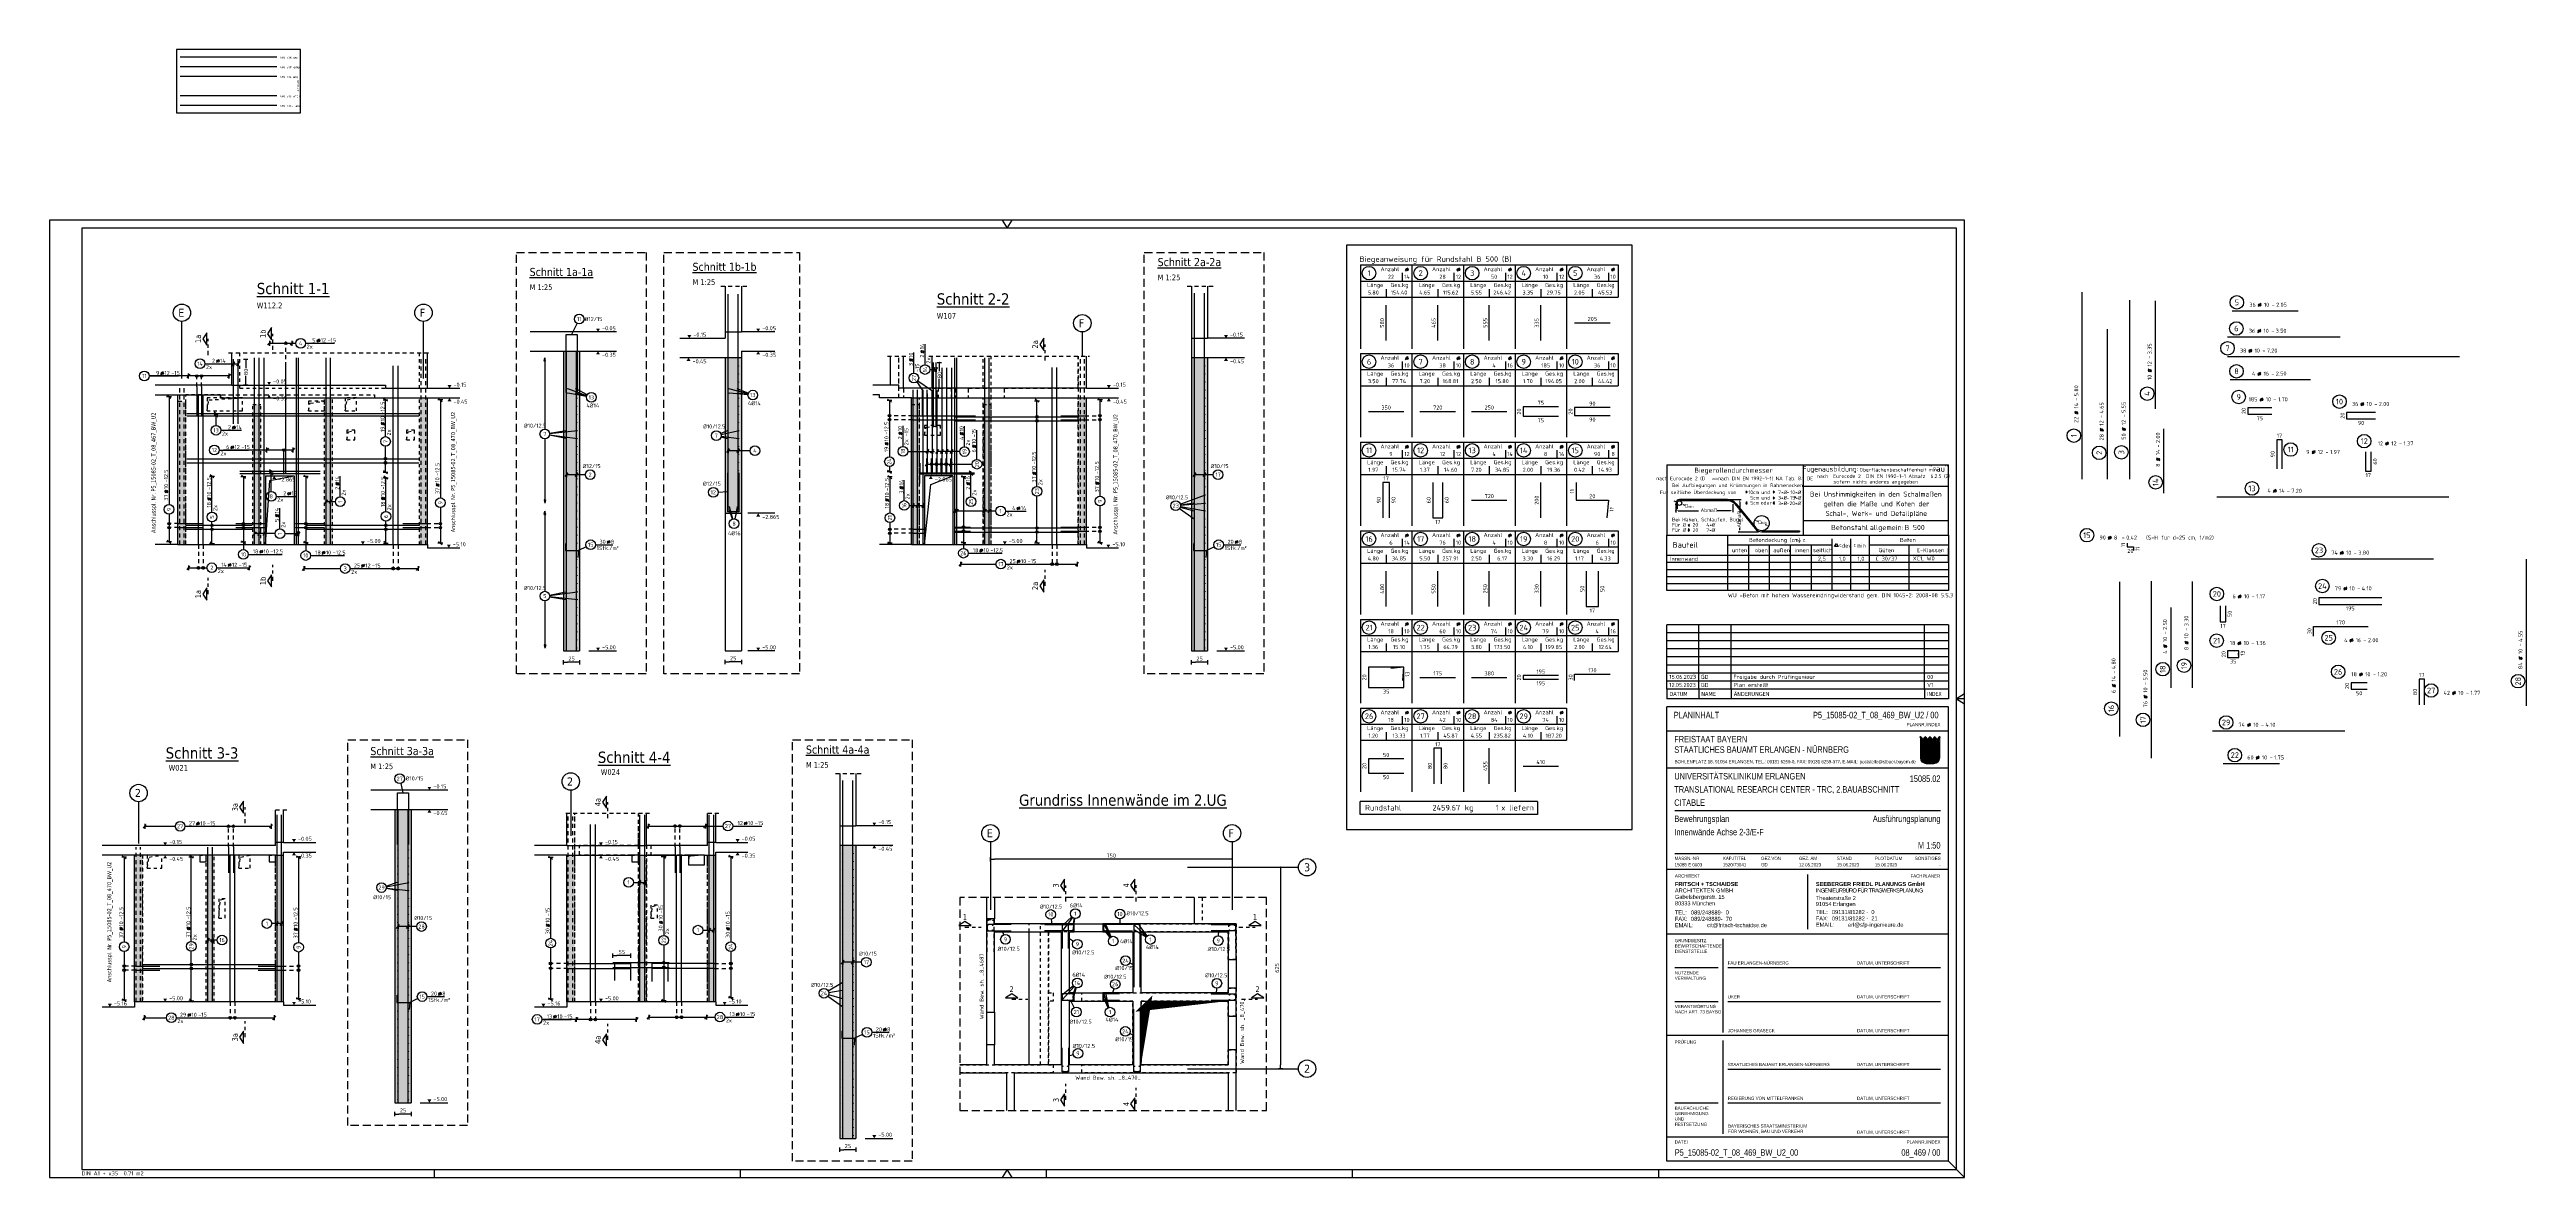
# Model space of a CAD drawing. Extents: x 0.7 to 77.6, y 0 to 35.
import ezdxf
from ezdxf.enums import TextEntityAlignment as Align

# ---------------------------------------------------------------- set-up
doc = ezdxf.new("R2010")
doc.units = 0
doc.header["$LTSCALE"] = 0.5
for name, pattern in [('AUSGEZOGEN', [1000.01, 1000, 0.01]), ('DASHDOTSMALL', [1.05, 0.5, -0.25, 0.05, -0.25]), ('DASHED', [0.75, 0.5, -0.25]), ('DOT', [0.175, 0.05, -0.125]), ('HIDDEN', [0.375, 0.25, -0.125]), ('HIDDEN2', [0.187, 0.125, -0.062]), ('PUNKT', [0.175, 0.05, -0.125]), ('STRICHLINIE', [0.75, 0.5, -0.25]), ('STRICHPUNKT2', [0.55, 0.25, -0.125, 0.05, -0.125]), ('VERDECKT', [0.375, 0.25, -0.125])]:
    doc.linetypes.add(name, pattern=pattern)
for name, color, linetype in [('40 A Plankopf Text F+T', 7, 'Continuous'), ('ACHSEN', 7, 'Continuous'), ('AFU', 7, 'Continuous'), ('BET-ANS', 7, 'Continuous'), ('BETON', 7, 'Continuous'), ('DETAIL', 7, 'Continuous'), ('DRUEBER', 7, 'Continuous'), ('grau_dunkel', 7, 'Continuous'), ('grau_mittel', 7, 'Continuous'), ('HILFE', 7, 'Continuous'), ('koten', 7, 'Continuous'), ('MASSE', 7, 'Continuous'), ('OBJEKT', 7, 'Continuous'), ('RAHMEN', 7, 'Continuous'), ('RND', 7, 'Continuous'), ('RND-1', 7, 'Continuous'), ('RND_BILD', 7, 'Continuous'), ('SCHATTEN', 15, 'Continuous'), ('SCHNITTE', 7, 'Continuous'), ('SFP_Achsen', 7, 'Continuous'), ('STEMPEL', 7, 'Continuous'), ('TEXT', 7, 'Continuous'), ('VERDECKT', 7, 'Continuous'), ('WBZ', 7, 'Continuous')]:
    doc.layers.add(name, color=color, linetype=linetype)
doc.layers.add('NOPLOT', color=7, linetype='Continuous', plot=False)
doc.styles.add('ERSTELLTER_STIL_3', font='arial.ttf')
doc.styles.add('ERSTELLTER_STIL_4', font='arialbd.ttf')
doc.styles.add('helv', font='tahoma.ttf')
doc.styles.add('plankopf_ArialN', font='ARIALN.TTF')
doc.styles.add('txt', font='isocp.shx')
doc.linetypes.add('ABBRUCH', pattern='A,0.15,-0.15,["x",Standard,S=0.07,R=0,X=-0.1,Y=-0.0238],-0.005', length=0.305)
doc.linetypes.add('AFU_50K', pattern='A,0.15,["/",Standard,S=0.2,R=0,X=-0.01,Y=-0.1],0.07,["/",Standard,S=0.2,R=0,X=-0.01,Y=-0.1],0.15', length=0.37)
doc.linetypes.add('AFU_50L', pattern='A,0.75,["/",Standard,S=0.2,R=0,X=-0.01,Y=-0.1],0.07,["/",Standard,S=0.2,R=0,X=-0.01,Y=-0.1],0.75', length=1.57)
doc.linetypes.add('AFU_50M', pattern='A,0.45,["/",Standard,S=0.2,R=0,X=-0.01,Y=-0.1],0.07,["/",Standard,S=0.2,R=0,X=-0.01,Y=-0.1],0.45', length=0.97)
doc.linetypes.add('AFU_50S', pattern='A,0,-0.15,["/",Standard,S=0.2,R=0,X=-0.01,Y=-0.1],0,-0.07,["/",Standard,S=0.2,R=0,X=-0.01,Y=-0.1],-0.15', length=0.37)
doc.linetypes.add('AFU_50SL', pattern='A,0,-0.75,["/",Standard,S=0.2,R=0,X=-0.01,Y=-0.1],0,-0.07,["/",Standard,S=0.2,R=0,X=-0.01,Y=-0.1],-0.75', length=1.57)
doc.dimstyles.new('DOT_I', dxfattribs={"dimscale": 0.5, "dimtxt": 0.25, "dimasz": 0.25, "dimexe": 0.1, "dimexo": 0.3, "dimgap": 0.1, "dimtad": 1, "dimdec": 3, "dimzin": 3, "dimtxsty": 'txt', "dimblk": 'DOT', "dimblk1": 'DOT', "dimblk2": 'DOT', "dimsah": 1, "dimcen": 0.1, "dimse1": 1, "dimse2": 1, "dimazin": 0, "dimtfac": 1, "dimtdec": 4, "dimtix": 1, "dimtmove": 2, "dimatfit": 3, "dimfxl": 0, "dimtvp": 1, "dimtolj": 1, "dimtzin": 0, "dimarcsym": 0})
pattern_1 = [(0, (-322.07857, -163.97815), (8e-17, 0.254), [])]

# ---------------------------------------------------------------- blocks, each defined once
blk = doc.blocks.new('Bundeslandwappen')
at = {"lineweight": 9, "true_color": 0xffffff}
for points in [[(-5.8, 16.5), (-6, 16.5), (-6, 16.3), (-5.8, 16.3)], [(-5.1, 15.7), (-5.3, 15.7), (-5.3, 15.5), (-5.1, 15.5)], [(-3.5, 15.7), (-3.7, 15.7), (-3.7, 15.5), (-3.5, 15.5)], [(-2.8, 16.5), (-3, 16.5), (-3, 16.3), (-2.8, 16.3)], [(-2.2, 15.7), (-2.4, 15.7), (-2.4, 15.5), (-2.2, 15.5)], [(-0.6, 15.7), (-0.8, 15.7), (-0.8, 15.5), (-0.6, 15.5)], [(0.1, 16.5), (-0.1, 16.5), (-0.1, 16.3), (0.1, 16.3)], [(0.8, 15.7), (0.6, 15.7), (0.6, 15.5), (0.8, 15.5)], [(2.4, 15.7), (2.2, 15.7), (2.2, 15.5), (2.4, 15.5)], [(3, 16.5), (2.8, 16.5), (2.8, 16.3), (3, 16.3)], [(3.7, 15.7), (3.5, 15.7), (3.5, 15.5), (3.7, 15.5)], [(5.3, 15.7), (5.1, 15.7), (5.1, 15.5), (5.3, 15.5)], [(6, 16.5), (5.8, 16.5), (5.8, 16.3), (6, 16.3)]]:
    blk.add_hatch(color=7, dxfattribs=at).paths.add_polyline_path(points)
at = {"true_color": 0xffffff}
for points in [[(-5.3, 12.6), (-5.7, 12.6), (-5.7, 12.2), (-5.1, 12)], [(-3.6, 8.4), (-5.7, 9.2), (-5.7, 6.2), (-2.1, 4.9)], [(-5.7, 6.1), (-5.7, 3.7, 0.041392), (-5.7, 3.1), (-4.2, 2.6)], [(-1.4, 10.7), (-5.1, 12), (-3.6, 8.4), (0.1, 7.1)], [(-0.6, 1.3), (-4.2, 2.6), (-3.3, 0.4, 0.073774), (-2.3, 0.3), (-0.1, 0.3)], [(0.9, 12.6), (-2.2, 12.6), (-1.4, 10.7), (2.2, 9.4)], [(1.6, 3.6), (-2.1, 4.9), (-0.6, 1.3), (2.4, 0.3, 0.043654), (2.9, 0.4)], [(3.7, 5.8), (0.1, 7.1), (1.6, 3.6), (5.2, 2.3)], [(4, 12.6), (1.7, 12.6), (4.4, 11.6)], [(5.7, 8.1), (2.2, 9.4), (3.7, 5.8), (5.7, 5.1)], [(5.7, 11.2), (4.4, 11.6), (5.7, 8.5)]]:
    blk.add_hatch(color=7, dxfattribs=at).paths.add_polyline_path(points)
at = {"lineweight": 9}
h = blk.add_hatch(dxfattribs=at)
h.set_pattern_fill('ANSI31', color=256, scale=0.08, angle=315, style=0)
h.set_pattern_definition(pattern_1)
h.paths.add_polyline_path([(-5.1, 12), (-5.7, 12.2), (-5.7, 9.2), (-3.6, 8.4)])
h = blk.add_hatch(dxfattribs=at)
h.set_pattern_fill('ANSI31', color=256, scale=0.08, angle=315, style=0)
h.set_pattern_definition(pattern_1)
h.paths.add_polyline_path([(-2.1, 4.9), (-5.7, 6.2), (-5.7, 6.1), (-4.2, 2.6), (-0.6, 1.3)])
h = blk.add_hatch(dxfattribs=at)
h.set_pattern_fill('ANSI31', color=256, scale=0.08, angle=315, style=0)
h.set_pattern_definition(pattern_1)
h.paths.add_polyline_path([(-4.2, 2.6), (-5.7, 3.1, 0.285055), (-3.3, 0.4)])
h = blk.add_hatch(dxfattribs=at)
h.set_pattern_fill('ANSI31', color=256, scale=0.08, angle=315, style=0)
h.set_pattern_definition(pattern_1)
h.paths.add_polyline_path([(-2.2, 12.6), (-5.3, 12.6), (-5.1, 12), (-1.4, 10.7)])
h = blk.add_hatch(dxfattribs=at)
h.set_pattern_fill('ANSI31', color=256, scale=0.08, angle=315, style=0)
h.set_pattern_definition(pattern_1)
h.paths.add_polyline_path([(0.1, 7.1), (-3.6, 8.4), (-2.1, 4.9), (1.6, 3.6)])
h = blk.add_hatch(dxfattribs=at)
h.set_pattern_fill('ANSI31', color=256, scale=0.08, angle=315, style=0)
h.set_pattern_definition(pattern_1)
h.paths.add_polyline_path([(2.2, 9.4), (-1.4, 10.7), (0.1, 7.1), (3.7, 5.8)])
h = blk.add_hatch(dxfattribs=at)
h.set_pattern_fill('ANSI31', color=256, scale=0.08, angle=315, style=0)
h.set_pattern_definition(pattern_1)
h.paths.add_polyline_path([(-0.6, 1.3), (-0.1, 0.3), (2.3, 0.3, 0.004354), (2.4, 0.3)])
h = blk.add_hatch(dxfattribs=at)
h.set_pattern_fill('ANSI31', color=256, scale=0.08, angle=315, style=0)
h.set_pattern_definition(pattern_1)
h.paths.add_polyline_path([(4.4, 11.6), (1.7, 12.6), (0.9, 12.6), (2.2, 9.4), (5.7, 8.1), (5.7, 8.5)])
h = blk.add_hatch(dxfattribs=at)
h.set_pattern_fill('ANSI31', color=256, scale=0.08, angle=315, style=0)
h.set_pattern_definition(pattern_1)
h.paths.add_polyline_path([(5.3, 2.1), (5.2, 2.3), (1.6, 3.6), (2.9, 0.4, 0.22704)])
h = blk.add_hatch(dxfattribs=at)
h.set_pattern_fill('ANSI31', color=256, scale=0.08, angle=315, style=0)
h.set_pattern_definition(pattern_1)
h.paths.add_polyline_path([(5.7, 5.1), (3.7, 5.8), (5.2, 2.3), (5.4, 2.2, 0.111178), (5.7, 3.7)])
h = blk.add_hatch(dxfattribs=at)
h.set_pattern_fill('ANSI31', color=256, scale=0.08, angle=315, style=0)
h.set_pattern_definition(pattern_1)
h.paths.add_polyline_path([(5.7, 12.6), (4, 12.6), (4.4, 11.6), (5.7, 11.2)])
for p, q in [((-6, 16.1), (-6, 3.7)), ((-5.6, 16.6), (-5.6, 16.7)), ((-3.2, 16.6), (-3.2, 16.7)), ((-2.9, 15.6), (-2.9, 14.5)), ((-2.7, 16.6), (-2.7, 16.7)), ((-0.3, 16.6), (-0.2, 16.7)), ((0, 15.6), (0, 14.5)), ((0.3, 16.6), (0.2, 16.7)), ((2.7, 16.6), (2.7, 16.7)), ((2.9, 15.6), (2.9, 14.5)), ((3.2, 16.6), (3.2, 16.7)), ((5.6, 16.6), (5.6, 16.7)), ((6, 3.7), (6, 16.1)), ((-6, 13.3), (6, 13.3)), ((-6, 12.9), (6, 12.9)), ((-5.7, 12.6), (-5.7, 3.7)), ((-5.7, 12.6), (5.7, 12.6)), ((-5.7, 12.2), (5.7, 8.1)), ((-5.7, 9.2), (5.7, 5.1)), ((-5.7, 6.2), (5.4, 2.2)), ((-5.7, 6.1), (-3.3, 0.4)), ((-5.7, 3.1), (2.4, 0.3)), ((-5.6, 15), (-5.6, 15.2)), ((-5.3, 15.2), (-5.3, 15)), ((-4.7, 14.5), (-5.3, 14.5)), ((-5.3, 12.6), (-0.1, 0.3)), ((-4.1, 14.5), (-3.5, 14.5)), ((-3.5, 15.2), (-3.5, 15)), ((-3.4, 13.9), (-2.9, 14.2)), ((-2.9, 13.6), (-3.4, 13.9)), ((-3.2, 15), (-3.2, 15.2)), ((-2.9, 14.2), (-2.5, 13.9)), ((-2.5, 13.9), (-2.9, 13.6)), ((-2.7, 15), (-2.7, 15.2)), ((-2.4, 15.2), (-2.4, 15)), ((-1.7, 14.5), (-2.3, 14.5)), ((-2.3, 0.3), (2.3, 0.3)), ((-2.3, 0), (2.3, 0)), ((-2.2, 12.6), (2.9, 0.4)), ((-1.2, 14.5), (-0.6, 14.5)), ((-0.5, 15.2), (-0.5, 15)), ((0, 14.2), (-0.4, 13.9)), ((-0.4, 13.9), (0, 13.6)), ((-0.2, 15), (-0.2, 15.2)), ((0.4, 13.9), (0, 14.2)), ((0, 13.6), (0.4, 13.9)), ((0.2, 15), (0.2, 15.2)), ((0.5, 15.2), (0.5, 15)), ((1.2, 14.5), (0.6, 14.5)), ((0.9, 12.6), (5.3, 2.1)), ((1.7, 14.5), (2.3, 14.5)), ((1.7, 12.6), (5.7, 11.2)), ((2.4, 15.2), (2.4, 15)), ((2.9, 14.2), (2.5, 13.9)), ((2.5, 13.9), (2.9, 13.6)), ((2.7, 15), (2.7, 15.2)), ((3.4, 13.9), (2.9, 14.2)), ((2.9, 13.6), (3.4, 13.9)), ((3.2, 15), (3.2, 15.2)), ((3.5, 15.2), (3.5, 15)), ((4.1, 14.5), (3.5, 14.5)), ((4, 12.6), (5.7, 8.5)), ((4.7, 14.5), (5.3, 14.5)), ((5.3, 15.2), (5.3, 15)), ((5.6, 15), (5.6, 15.2)), ((5.7, 3.7), (5.7, 12.6))]:
    blk.add_line(p, q, dxfattribs=at)
for points in [[(-5.8, 16.3), (-6, 16.3), (-6, 16.5), (-5.8, 16.5)], [(-5.1, 15.5), (-5.3, 15.5), (-5.3, 15.7), (-5.1, 15.7)], [(-3.7, 15.5), (-3.5, 15.5), (-3.5, 15.7), (-3.7, 15.7)], [(-2.8, 16.3), (-3, 16.3), (-3, 16.5), (-2.8, 16.5)], [(-2.2, 15.5), (-2.4, 15.5), (-2.4, 15.7), (-2.2, 15.7)], [(-0.8, 15.5), (-0.6, 15.5), (-0.6, 15.7), (-0.8, 15.7)], [(0.1, 16.3), (-0.1, 16.3), (-0.1, 16.5), (0.1, 16.5)], [(0.8, 15.5), (0.6, 15.5), (0.6, 15.7), (0.8, 15.7)], [(2.2, 15.5), (2.4, 15.5), (2.4, 15.7), (2.2, 15.7)], [(3, 16.3), (2.8, 16.3), (2.8, 16.5), (3, 16.5)], [(3.7, 15.5), (3.5, 15.5), (3.5, 15.7), (3.7, 15.7)], [(5.1, 15.5), (5.3, 15.5), (5.3, 15.7), (5.1, 15.7)], [(5.8, 16.3), (6, 16.3), (6, 16.5), (5.8, 16.5)], [(-4.1, 13.7), (-4.8, 13.7), (-4.8, 14.1), (-4.1, 14.1)], [(-1.8, 13.7), (-1, 13.7), (-1, 14.1), (-1.8, 14.1)], [(1.8, 13.7), (1, 13.7), (1, 14.1), (1.8, 14.1)], [(4.1, 13.7), (4.8, 13.7), (4.8, 14.1), (4.1, 14.1)]]:
    blk.add_lwpolyline(points, close=True, dxfattribs=at)
for centre in [(-5.3, 13.9), (-3.7, 13.9), (-2.2, 13.9), (-0.7, 13.9), (0.7, 13.9), (2.2, 13.9), (3.7, 13.9), (5.3, 13.9)]:
    blk.add_circle(centre, 0.123, dxfattribs=at)
for centre, radius, start, end in [((-5.9, 16.5), 0.362, 44.6681, 253.1183), ((-5.7, 16.7), 0.05, 6.6615, 44.6681), ((-5.6, 16.6), 0.05, 186.6615, 265.6209), ((-5.6, 16.3), 0.281, 346.0232, 85.6209), ((-5.4, 16), 0.179, 74.7883, 15.1356), ((-5.4, 16.2), 0.05, 254.7883, 346.0232), ((-5.2, 16), 0.05, 93.0633, 195.1356), ((-5.2, 15.9), 0.224, 350.9542, 93.0633), ((-5, 15.5), 0.249, 262.9467, 77.8855), ((-4.9, 15.8), 0.05, 170.9542, 257.8855), ((-4.4, 15.2), 0.208, 317.0775, 222.9225), ((-3.8, 15.5), 0.249, 102.1145, 277.0533), ((-3.9, 15.8), 0.05, 282.1145, 9.0458), ((-3.6, 15.9), 0.224, 86.9367, 189.0458), ((-3.4, 16), 0.179, 164.8644, 105.2117), ((-3.6, 16), 0.05, 344.8644, 86.9367), ((-3.2, 16.3), 0.281, 94.3791, 193.9768), ((-3.4, 16.2), 0.05, 193.9768, 285.2117), ((-2.9, 16.6), 0.264, 24.0166, 155.3409), ((-3.1, 16.7), 0.05, 155.2288, 173.3385), ((-3.2, 16.6), 0.05, 274.3791, 353.3385), ((-2.7, 16.7), 0.05, 6.6615, 24.0166), ((-2.6, 16.6), 0.05, 186.6615, 265.6209), ((-2.5, 16), 0.179, 74.7883, 15.1356), ((-2.7, 16.3), 0.281, 346.0232, 85.6209), ((-2.4, 16.2), 0.05, 254.7883, 346.0232), ((-2.3, 15.9), 0.224, 350.9542, 93.0633), ((-2.3, 16), 0.05, 93.0633, 195.1356), ((-2.1, 15.5), 0.249, 262.9467, 77.8855), ((-2, 15.8), 0.05, 170.9542, 257.8855), ((-1.5, 15.2), 0.208, 317.0775, 222.9225), ((-0.9, 15.5), 0.249, 102.1145, 277.0533), ((-0.7, 15.9), 0.224, 86.9367, 189.0458), ((-0.9, 15.8), 0.05, 282.1145, 9.0458), ((-0.7, 16), 0.05, 344.8644, 86.9367), ((-0.3, 16.3), 0.281, 94.3791, 193.9768), ((-0.4, 16), 0.179, 164.8644, 105.2117), ((-0.5, 16.2), 0.05, 193.9768, 285.2117), ((-0.3, 16.6), 0.05, 274.3791, 353.3385), ((0, 16.6), 0.264, 24.0166, 155.3409), ((-0.2, 16.7), 0.05, 155.2288, 173.3385), ((0.2, 16.7), 0.05, 6.6615, 24.0166), ((0.3, 16.6), 0.05, 186.6615, 265.6209), ((0.3, 16.3), 0.281, 346.0232, 85.6209), ((0.4, 16), 0.179, 74.7883, 15.1356), ((0.5, 16.2), 0.05, 254.7883, 346.0232), ((0.7, 16), 0.05, 93.0633, 195.1356), ((0.7, 15.9), 0.224, 350.9542, 93.0633), ((0.9, 15.5), 0.249, 262.9467, 77.8855), ((0.9, 15.8), 0.05, 170.9542, 257.8855), ((1.5, 15.2), 0.208, 317.0775, 222.9225), ((2.1, 15.5), 0.249, 102.1145, 277.0533), ((2.3, 15.9), 0.224, 86.9367, 189.0458), ((2, 15.8), 0.05, 282.1145, 9.0458), ((2.5, 16), 0.179, 164.8644, 105.2117), ((2.3, 16), 0.05, 344.8644, 86.9367), ((2.7, 16.3), 0.281, 94.3791, 193.9768), ((2.4, 16.2), 0.05, 193.9768, 285.2117), ((2.6, 16.6), 0.05, 274.3791, 353.3385), ((2.9, 16.6), 0.264, 24.0166, 155.3409), ((2.7, 16.7), 0.05, 155.2288, 173.3385), ((3.1, 16.7), 0.05, 6.6615, 24.0166), ((3.2, 16.6), 0.05, 186.6615, 265.6209), ((3.2, 16.3), 0.281, 346.0232, 85.6209), ((3.4, 16), 0.179, 74.7883, 15.1356), ((3.4, 16.2), 0.05, 254.7883, 346.0232), ((3.6, 16), 0.05, 93.0633, 195.1356), ((3.6, 15.9), 0.224, 350.9542, 93.0633), ((3.8, 15.5), 0.249, 262.9467, 77.8855), ((3.9, 15.8), 0.05, 170.9542, 257.8855), ((4.4, 15.2), 0.208, 317.0775, 222.9225), ((5, 15.5), 0.249, 102.1145, 277.0533), ((4.9, 15.8), 0.05, 282.1145, 9.0458), ((5.2, 15.9), 0.224, 86.9367, 189.0458), ((5.4, 16), 0.179, 164.8644, 105.2117), ((5.2, 16), 0.05, 344.8644, 86.9367), ((5.6, 16.3), 0.281, 94.3791, 193.9768), ((5.4, 16.2), 0.05, 193.9768, 285.2117), ((5.9, 16.5), 0.362, 286.8817, 135.3319), ((5.7, 16.7), 0.05, 135.3319, 173.3385), ((5.6, 16.6), 0.05, 274.3791, 353.3385), ((-2.3, 3.7), 3.7, 180, 270), ((-2.3, 3.7), 3.4, 180, 270), ((-5.5, 15.2), 0.157, 3.2756, 179.5521), ((-5.2, 15), 0.453, 182.8328, 261.3043), ((-5.3, 15.2), 0.191, 249.6358, 3.0857), ((-5, 15.2), 0.05, 82.9467, 183.0857), ((-4.6, 14.9), 0.224, 71.4, 0), ((-4.7, 14.9), 0.312, 275.9649, 353.9773), ((-4.2, 14.9), 0.224, 180, 108.6), ((-4.1, 14.9), 0.312, 186.0227, 264.0351), ((-3.8, 15.2), 0.05, 356.9143, 97.0533), ((-3.5, 15.2), 0.191, 176.9143, 290.3642), ((-3.3, 15.2), 0.157, 0.4479, 176.7244), ((-3.6, 15), 0.453, 278.6957, 357.1672), ((-2.6, 15.2), 0.157, 3.2756, 179.5521), ((-2.3, 15), 0.453, 182.8328, 261.3043), ((-2.3, 15.2), 0.191, 249.6358, 3.0857), ((-2.1, 15.2), 0.05, 82.9467, 183.0857), ((-1.7, 14.9), 0.224, 71.4, 0), ((-1.8, 14.9), 0.312, 275.9649, 353.9773), ((-1.2, 14.9), 0.224, 180, 108.6), ((-1.2, 14.9), 0.312, 186.0227, 264.0351), ((-0.8, 15.2), 0.05, 356.9143, 97.0533), ((-0.6, 15.2), 0.191, 176.9143, 290.3642), ((-0.7, 15), 0.453, 278.6957, 357.1672), ((-0.4, 15.2), 0.157, 0.4479, 176.7244), ((0.4, 15.2), 0.157, 3.2756, 179.5521), ((0.7, 15), 0.453, 182.8328, 261.3043), ((0.6, 15.2), 0.191, 249.6358, 3.0857), ((0.8, 15.2), 0.05, 82.9467, 183.0857), ((1.2, 14.9), 0.224, 71.4, 0), ((1.2, 14.9), 0.312, 275.9649, 353.9773), ((1.7, 14.9), 0.224, 180, 108.6), ((1.8, 14.9), 0.312, 186.0227, 264.0351), ((2.1, 15.2), 0.05, 356.9143, 97.0533), ((2.3, 15.2), 0.191, 176.9143, 290.3642), ((2.3, 15), 0.453, 278.6957, 357.1672), ((2.3, 3.7), 3.7, 270, 0), ((2.3, 3.7), 3.4, 270, 0), ((2.6, 15.2), 0.157, 0.4479, 176.7244), ((3.3, 15.2), 0.157, 3.2756, 179.5521), ((3.6, 15), 0.453, 182.8328, 261.3043), ((3.5, 15.2), 0.191, 249.6358, 3.0857), ((3.8, 15.2), 0.05, 82.9467, 183.0857), ((4.2, 14.9), 0.224, 71.4, 0), ((4.1, 14.9), 0.312, 275.9649, 353.9773), ((4.6, 14.9), 0.224, 180, 108.6), ((4.7, 14.9), 0.312, 186.0227, 264.0351), ((5, 15.2), 0.05, 356.9143, 97.0533), ((5.3, 15.2), 0.191, 176.9143, 290.3642), ((5.5, 15.2), 0.157, 0.4479, 176.7244), ((5.2, 15), 0.453, 278.6957, 357.1672)]:
    blk.add_arc(centre, radius, start, end, dxfattribs=at)
blk = doc.blocks.new('Plankopf_PU')
for p, q in [((-18.5, 25.4), (-18.5, 27.7)), ((-1, 27.7), (-18.5, 27.7)), ((-1, 27.7), (-18.5, 27.7)), ((-1, 25.4), (-1, 27.7)), ((-1, 25.4), (-18.5, 25.4)), ((-1, 25.4), (-18.5, 25.4)), ((-18.5, 19.1), (-18.5, 25.4)), ((-1, 19.1), (-1, 25.4)), ((-1.5, 22.75), (-18, 22.75)), ((-18, 20.1), (-1.5, 20.1)), ((-18.5, 15.1), (-18.5, 19.1)), ((-1, 19.1), (-18.5, 19.1)), ((-9.75, 18.8), (-9.75, 15.4)), ((-1, 15.1), (-1, 19.1)), ((-1, 15.1), (-18.5, 15.1)), ((-1, 15.1), (-18.5, 15.1)), ((-18.5, 8.8), (-18.5, 15.1)), ((-15, 9), (-15, 14.8)), ((-1, 8.8), (-1, 15.1)), ((-15.3, 13), (-18, 13)), ((-1.5, 13), (-14.7, 13)), ((-15.3, 10.9), (-18, 10.9)), ((-1.5, 10.9), (-14.7, 10.9)), ((-18.5, 2.5), (-18.5, 8.8)), ((-1, 8.8), (-18.5, 8.8)), ((-15, 2.7), (-15, 8.5)), ((-1, 2.5), (-1, 8.8)), ((-1.5, 6.7), (-14.7, 6.7)), ((-15.3, 4.6), (-18, 4.6)), ((-1.5, 4.6), (-14.7, 4.6)), ((-1, 2.5), (-18.5, 2.5)), ((-18.5, 1), (-18.5, 2.5)), ((-1, 2.5), (-18.5, 2.5)), ((-1, 1), (-1, 2.5)), ((-1, 1), (-18.5, 1))]:
    blk.add_line(p, q)
at = {"xscale": 0.1, "yscale": 0.1, "zscale": 0.1}
blk.add_blockref('Bundeslandwappen', (-2.15, 25.67), dxfattribs=at)
at = {"linetype": 'AUSGEZOGEN', "lineweight": 35, "style": 'plankopf_ArialN'}
blk.add_text('STAATLICHES BAUAMT ERLANGEN - NÜRNBERG', height=0.4, dxfattribs=at).set_placement((-18.03, 26.55), align=Align.MIDDLE_LEFT)
for s, height, p in [('FREISTAAT BAYERN', 0.4, (-18.03, 27.4)), ('PRÜFUNG', 0.2, (-18.01, 8.5))]:
    blk.add_text(s, height=height, dxfattribs=at).set_placement(p, align=Align.TOP_LEFT)
at = {"style": 'plankopf_ArialN'}
for s, p in [('BOHLENPLATZ 18, 91054 ERLANGEN, TEL.: 09131 6259-0, FAX: 09131 6259-377, E-MAIL: poststelle@stbaer.bayern.de', (-18.01, 25.7)), ('MASSN.-NR', (-18.01, 19.7)), ('KAP./TITEL', (-15.01, 19.7)), ('GEZ.VON', (-12.64, 19.7)), ('GEZ. AM', (-10.29, 19.7)), ('STAND', (-7.93, 19.7)), ('PLOTDATUM', (-5.57, 19.7)), ('FAU ERLANGEN-NÜRNBERG', (-14.71, 13.21)), ('DATUM, UNTERSCHRIFT', (-6.69, 13.21)), ('UKER', (-14.71, 11.11)), ('DATUM, UNTERSCHRIFT', (-6.68, 11.11)), ('JOHANNES GRASECK', (-14.7, 9.01)), ('DATUM, UNTERSCHRIFT', (-6.68, 9.01)), ('STAATLICHES BAUAMT ERLANGEN-NÜRNBERG', (-14.71, 6.91)), ('DATUM, UNTERSCHRIFT', (-6.69, 6.91)), ('REGIERUNG VON MITTELFRANKEN', (-14.71, 4.81)), ('DATUM, UNTERSCHRIFT', (-6.68, 4.81)), ('DATEI', (-18, 2.1)), ('DATUM, UNTERSCHRIFT', (-6.68, 2.71))]:
    blk.add_text(s, height=0.2, dxfattribs=at).set_placement(p)
at = {"linetype": 'AUSGEZOGEN', "lineweight": 35, "style": 'plankopf_ArialN'}
blk.add_text('ARCHITEKT', height=0.2, dxfattribs=at).set_placement((-17.99, 18.61))
blk.add_text('FACHPLANER', height=0.2, dxfattribs=at).set_placement((-1.52, 18.61), align=Align.RIGHT)
at = {"style": 'plankopf_ArialN'}
for s, p in [('SONSTIGES', (-1.49, 19.7)), ('PLANNR./INDEX', (-1.5, 2.1))]:
    blk.add_text(s, height=0.2, dxfattribs=at).set_placement(p, align=Align.RIGHT)
at = {"insert": (-5.57, 19.3), "char_height": 0.2, "attachment_point": 7, "style": 'plankopf_ArialN'}
blk.add_mtext('15.06.2023', dxfattribs=at)
at = {"char_height": 0.2, "attachment_point": 1, "style": 'plankopf_ArialN'}
for s, insert, width in [('GRUNDBESITZ\\PBEWIRTSCHAFTENDE DIENSTSTELLE', (-18, 14.8), 2.5), ('NUTZENDE^JVERWALTUNG', (-18, 12.8), 2.6984), ('VERANTWORTUNG  NACH ART. 73 BAYBO', (-17.99, 10.71), 2.6877), ('BAUFACHLICHE GENEHMIGUNG UND FESTSETZUNG', (-18, 4.4), 2.2311), ('BAYERISCHES STAATSMINISTERIUM ^JFÜR WOHNEN, BAU UND VERKEHR', (-14.69, 3.29), 9.2941)]:
    blk.add_mtext(s, dxfattribs=dict(at, insert=insert, width=width))
at = {"style": 'plankopf_ArialN'}
for tag, p in [('PROJEKTBEZEICHNUNGZ1', (-18.03, 24.58)), ('PROJEKTBEZEICHNUNGZ2', (-18.03, 23.76)), ('PROJEKTBEZEICHNUNGZ3', (-18.03, 22.94))]:
    blk.add_attdef(tag, text='', height=0.4, dxfattribs=at).set_placement(p, align=Align.BOTTOM_LEFT)
for tag, p in [('GEB.-NR', (-1.5, 24.95)), ('0.000X', (-1.51, 1.75))]:
    blk.add_attdef(tag, text='', height=0.4, dxfattribs=at).set_placement(p, align=Align.TOP_RIGHT)
for tag, p, height in [('PLANINHALTZ1', (-18.03, 22.06), 0.4), ('PLANINHALTZ2', (-18.03, 21.23), 0.4), ('PLANINHALTZ3', (-18.03, 20.41), 0.4), ('MASSN.-NR', (-18.01, 19.3), 0.2), ('KAPITEL/TITEL', (-15.01, 19.3), 0.2), ('GEZ_VON', (-12.64, 19.3), 0.2), ('GEZ_AM', (-10.29, 19.3), 0.2), ('STAND', (-7.93, 19.3), 0.2)]:
    blk.add_attdef(tag, p, '', height=height, dxfattribs=at)
for tag, height, p in [('PROJEKTKATEGORIE', 0.4, (-1.5, 21.23)), ('PLANUNGSPHASE', 0.4, (-1.5, 22.06)), ('MAßSTAB', 0.4, (-1.5, 20.41)), ('SONSTIGES', 0.2, (-1.5, 19.3))]:
    blk.add_attdef(tag, text='', height=height, dxfattribs=at).set_placement(p, align=Align.RIGHT)
at = {"layer": '40 A Plankopf Text F+T', "color": 7, "linetype": 'Continuous', "lineweight": 13, "char_height": 0.25, "attachment_point": 7}
for s, insert, style in [('\\A1;ARCHITEKTEN GMBH', (-17.99, 17.68), 'ERSTELLTER_STIL_3'), ('\\A1;Gabelsbergerstr. 15', (-17.99, 17.21), 'ERSTELLTER_STIL_3'), ('\\A1;80333 München', (-17.99, 16.88), 'ERSTELLTER_STIL_3'), ('\\A1;FRITSCH + TSCHAIDSE ', (-17.99, 18.08), 'ERSTELLTER_STIL_4'), ('\\A1;SEEBERGER FRIEDL PLANUNGS GmbH', (-9.24, 18.08), 'ERSTELLTER_STIL_4'), ('\\A1;Theaterstraße 2', (-9.24, 17.21), 'ERSTELLTER_STIL_3'), ('\\A1;91054 Erlangen', (-9.24, 16.77), 'ERSTELLTER_STIL_3'), ('\\A1;{\\T0.8;INGENIEURBÜRO FÜR TRAGWERKSPLANUNG}', (-9.24, 17.68), 'ERSTELLTER_STIL_3')]:
    blk.add_mtext(s, dxfattribs=dict(at, insert=insert, style=style))
at = {"layer": '40 A Plankopf Text F+T', "color": 7, "linetype": 'Continuous', "lineweight": 13, "char_height": 0.25, "attachment_point": 7, "line_spacing_factor": 0.945293, "style": 'ERSTELLTER_STIL_3'}
for s, insert in [('\\A1;TEL: ^I089/248889-  0\\PFAX: ^I089/248889-  70\\PEMAIL: ^Icit@fritsch-tschaidse.de', (-17.99, 15.48)), ('\\A1;TEL: ^I09131/81282 -  0\\PFAX: ^I09131/81282 -  21\\PEMAIL: ^Ierl@sfp-ingenieure.de', (-9.24, 15.48))]:
    blk.add_mtext(s, dxfattribs=dict(at, insert=insert))
blk = doc.blocks.new('Plankopf-ER')
at = {"layer": 'RAHMEN', "color": 7, "linetype": 'Continuous'}
for p, q in [((-0.5, 4.6), (-18, 4.6)), ((-18, 4.1), (-18, 4.6)), ((-0.5, 4.1), (-18, 4.1)), ((-18, 3.6), (-18, 4.1)), ((-0.5, 3.6), (-18, 3.6)), ((-18, 3.1), (-18, 3.6)), ((-0.5, 3.1), (-18, 3.1)), ((-18, 2.6), (-18, 3.1)), ((-16, 4.1), (-16, 4.6)), ((-16, 3.6), (-16, 4.1)), ((-16, 3.1), (-16, 3.6)), ((-16, 2.6), (-16, 3.1)), ((-14, 4.1), (-14, 4.6)), ((-14, 3.6), (-14, 4.1)), ((-14, 3.1), (-14, 3.6)), ((-14, 2.6), (-14, 3.1)), ((-2, 4.1), (-2, 4.6)), ((-2, 3.6), (-2, 4.1)), ((-2, 3.1), (-2, 3.6)), ((-2, 2.6), (-2, 3.1)), ((-0.5, 4.6), (-0.5, 4.1)), ((-0.5, 4.1), (-0.5, 3.6)), ((-0.5, 3.6), (-0.5, 3.1)), ((-0.5, 3.1), (-0.5, 2.6)), ((-0.5, 2.6), (-18, 2.6)), ((-18, 2.1), (-18, 2.6)), ((-0.5, 2.1), (-18, 2.1)), ((-18, 1.6), (-18, 2.1)), ((-0.5, 1.6), (-18, 1.6)), ((-18, 1.1), (-18, 1.6)), ((-16, 2.1), (-16, 2.6)), ((-16, 1.6), (-16, 2.1)), ((-16, 1.1), (-16, 1.6)), ((-14, 2.1), (-14, 2.6)), ((-14, 1.6), (-14, 2.1)), ((-14, 1.1), (-14, 1.6)), ((-2, 2.1), (-2, 2.6)), ((-2, 1.6), (-2, 2.1)), ((-2, 1.1), (-2, 1.6)), ((-0.5, 2.6), (-0.5, 2.1)), ((-0.5, 2.1), (-0.5, 1.6)), ((-0.5, 1.6), (-0.5, 1.1)), ((-0.5, 1.1), (-18, 1.1)), ((-18, 0.6), (-18, 1.1)), ((-0.5, 0.6), (-18, 0.6)), ((-18, 0.6), (-18, 0)), ((-0.5, 0), (-18, 0)), ((-16, 0.6), (-16, 1.1)), ((-16, 0.6), (-16, 0)), ((-14, 0.6), (-14, 1.1)), ((-14, 0.6), (-14, 0)), ((-2, 0.6), (-2, 1.1)), ((-2, 0.6), (-2, 0)), ((-0.5, 1.1), (-0.5, 0.6)), ((-0.5, 0.6), (-0.5, 0))]:
    blk.add_line(p, q, dxfattribs=at)
at = {"layer": 'RAHMEN', "color": 7, "linetype": 'Continuous', "style": 'txt'}
for tag, p in [('INDEX-D8', (-17.84, 4.24)), ('INDEX-D7', (-17.84, 3.74)), ('INDEX-D6', (-17.84, 3.24)), ('INDEX-N8', (-15.88, 4.24)), ('INDEX-N7', (-15.88, 3.74)), ('INDEX-N6', (-15.88, 3.24)), ('INDEX-X8', (-13.86, 4.24)), ('INDEX-X7', (-13.86, 3.74)), ('INDEX-X6', (-13.86, 3.24)), ('INDEX8', (-1.83, 4.24)), ('INDEX7', (-1.83, 3.74)), ('INDEX6', (-1.83, 3.24)), ('INDEX-D5', (-17.84, 2.74)), ('INDEX-D4', (-17.84, 2.24)), ('INDEX-D3', (-17.84, 1.74)), ('INDEX-N5', (-15.88, 2.74)), ('INDEX-N4', (-15.88, 2.24)), ('INDEX-N3', (-15.88, 1.74)), ('INDEX-X5', (-13.86, 2.74)), ('INDEX-X4', (-13.86, 2.24)), ('INDEX-X3', (-13.86, 1.74)), ('INDEX5', (-1.83, 2.74)), ('INDEX4', (-1.83, 2.24)), ('INDEX3', (-1.83, 1.74)), ('INDEX-D2', (-17.84, 1.24)), ('INDEX-D1', (-17.84, 0.74)), ('INDEX-N2', (-15.88, 1.24)), ('INDEX-N1', (-15.88, 0.74)), ('INDEX-X2', (-13.86, 1.24)), ('INDEX-X1', (-13.86, 0.74)), ('INDEX2', (-1.83, 1.24)), ('INDEX1', (-1.83, 0.74))]:
    blk.add_attdef(tag, p, '', height=0.25, dxfattribs=at)
at = {"layer": 'STEMPEL', "color": 7, "linetype": 'Continuous', "style": 'helv'}
for s, p in [('DATUM', (-17.83, 0.18)), ('NAME', (-15.85, 0.18)), ('ÄNDERUNGEN', (-13.83, 0.18))]:
    blk.add_text(s, height=0.25, dxfattribs=at).set_placement(p)
at = {"layer": 'STEMPEL', "color": 7, "linetype": 'Continuous', "style": 'helv', "width": 0.8}
blk.add_text('INDEX', height=0.25, dxfattribs=at).set_placement((-1.83, 0.18))
blk = doc.blocks.new('okrd_o')
at = {"layer": 'koten', "color": 7, "linetype": 'Continuous'}
blk.add_solid([(-0.12, 0.2), (0.12, 0.2), (0, 0)], dxfattribs=at)
at = {"layer": 'koten', "style": 'txt'}
blk.add_attdef('OKRD', (0.25, 0.1), '', height=0.25, dxfattribs=at)
blk = doc.blocks.new('okrd_u')
at = {"layer": 'koten', "color": 7, "linetype": 'Continuous'}
blk.add_solid([(-0.12, -0.2), (0.12, -0.2), (0, 0)], dxfattribs=at)
at = {"layer": 'koten', "style": 'txt'}
blk.add_attdef('OKRD', (0.25, -0.35), '', height=0.25, dxfattribs=at)
blk = doc.blocks.new('RND_AUSZ')
at = {"layer": 'RND', "color": 7, "linetype": 'Continuous'}
blk.add_line((1.34, 0.26), (1.51, 0.47), dxfattribs=at)
at = {"layer": 'RND', "color": 1, "linetype": 'Continuous'}
blk.add_circle((0, 0.52), 0.42, dxfattribs=at)
at = {"layer": 'RND', "color": 7, "linetype": 'Continuous'}
blk.add_circle((1.42, 0.36), 0.075, dxfattribs=at)
at = {"layer": 'RND', "color": 7, "linetype": 'Continuous', "style": 'txt'}
blk.add_text('-', height=0.25, dxfattribs=at).set_placement((2.16, 0.25))
for tag, p in [('WIEOFT', (-0.54, 0.25)), ('STK', (1.17, 0.25))]:
    blk.add_attdef(tag, text='', height=0.25, dxfattribs=at).set_placement(p, align=Align.RIGHT)
at = {"layer": 'RND', "color": 1, "linetype": 'Continuous', "style": 'txt'}
blk.add_attdef('POS', text='', height=0.35, dxfattribs=at).set_placement((0, 0.52), align=Align.MIDDLE)
at = {"layer": 'RND', "color": 7, "linetype": 'Continuous', "style": 'txt'}
for tag, p in [('DS', (1.68, 0.25)), ('LANG', (2.44, 0.25)), ('TEXT', (3.67, 0.25))]:
    blk.add_attdef(tag, p, '', height=0.25, dxfattribs=at)
blk = doc.blocks.new('RND_LEI')
at = {"layer": 'RND', "color": 7, "linetype": 'Continuous'}
blk.add_line((1.02, 0.07), (1.19, 0.27), dxfattribs=at)
for centre, radius in [((0, 0), 0.3), ((1.11, 0.17), 0.075)]:
    blk.add_circle(centre, radius, dxfattribs=at)
at = {"layer": 'RND', "color": 7, "linetype": 'Continuous', "style": 'txt'}
blk.add_attdef('POSL', text='', height=0.25, dxfattribs=at).set_placement((0, 0), align=Align.MIDDLE)
blk.add_attdef('ANZ', text='', height=0.25, dxfattribs=at).set_placement((0.93, 0.06), align=Align.RIGHT)
for tag, p in [('DUM', (1.25, 0.06)), ('ABSTD', (1.67, 0.06)), ('POSTXT', (0.37, -0.33))]:
    blk.add_attdef(tag, p, '', height=0.25, dxfattribs=at)
blk = doc.blocks.new('lei_gre')
at = {"layer": 'RND', "color": 7, "linetype": 'Continuous'}
for p, q in [((-0.09, -0.12), (0.09, 0.12)), ((0, 0.15), (0, -0.15))]:
    blk.add_line(p, q, dxfattribs=at)
blk = doc.blocks.new('DOT')
at = {"layer": 'MASSE', "color": 7, "linetype": 'Continuous'}
for p, q in [((0, 0), (-1, 0)), ((0, 0.54), (0, -0.54))]:
    blk.add_line(p, q, dxfattribs=at)
at = {"layer": 'MASSE', "color": 7, "linetype": 'Continuous', "const_width": 0.2}
blk.add_lwpolyline([(-0.1, 0, 1), (0.1, 0, 1)], format="xyb", close=True, dxfattribs=at)
blk = doc.blocks.new('*D1197')
at = {"layer": 'Defpoints', "color": 0, "linetype": 'AUSGEZOGEN', "transparency": 16777216}
for p in [(6.755, 25.385), (6.755, 25.385), (6.755, 24.585)]:
    blk.add_point(p, dxfattribs=at)
at = {"layer": 'MASSE', "color": 0, "linetype": 'AUSGEZOGEN', "lineweight": -2, "transparency": 16777216}
for p, q in [((6.755, 25.26), (6.755, 25.114)), ((6.755, 24.71), (6.755, 24.876))]:
    blk.add_line(p, q, dxfattribs=at)
at = {"layer": 'MASSE', "color": 0, "linetype": 'AUSGEZOGEN', "lineweight": -2, "transparency": 16777216, "xscale": 0.125, "yscale": 0.125, "zscale": 0.125}
for p, rotation in [((6.755, 25.385), 90), ((6.755, 24.585), 270)]:
    blk.add_blockref('DOT', p, dxfattribs=dict(at, rotation=rotation))
at = {"layer": 'MASSE', "color": 0, "linetype": 'AUSGEZOGEN', "transparency": 16777216, "insert": (6.763, 24.995), "char_height": 0.125, "attachment_point": 5, "rotation": 90, "style": 'txt'}
blk.add_mtext('\\A1;80', dxfattribs=at)
blk = doc.blocks.new('*D1198')
at = {"layer": 'Defpoints', "color": 0, "linetype": 'AUSGEZOGEN', "transparency": 16777216}
for p in [(16.621, 15.986), (16.621, 15.986), (17.121, 15.986)]:
    blk.add_point(p, dxfattribs=at)
at = {"layer": 'MASSE', "color": 0, "linetype": 'AUSGEZOGEN', "lineweight": -2, "transparency": 16777216}
blk.add_line((16.996, 15.986), (16.746, 15.986), dxfattribs=at)
at = {"layer": 'MASSE', "color": 0, "linetype": 'AUSGEZOGEN', "lineweight": -2, "transparency": 16777216, "xscale": 0.125, "yscale": 0.125, "zscale": 0.125, "rotation": 180}
blk.add_blockref('DOT', (16.621, 15.986), dxfattribs=at)
at = {"layer": 'MASSE', "color": 0, "linetype": 'AUSGEZOGEN', "lineweight": -2, "transparency": 16777216, "xscale": 0.125, "yscale": 0.125, "zscale": 0.125}
blk.add_blockref('DOT', (17.121, 15.986), dxfattribs=at)
at = {"layer": 'MASSE', "color": 0, "linetype": 'AUSGEZOGEN', "transparency": 16777216, "insert": (16.871, 16.099), "char_height": 0.125, "attachment_point": 5, "style": 'txt'}
blk.add_mtext('\\A1;25', dxfattribs=at)
blk = doc.blocks.new('RND_HIN')
at = {"layer": 'RND', "color": 7, "linetype": 'Continuous'}
blk.add_circle((0, 0), 0.3, dxfattribs=at)
at = {"layer": 'RND', "color": 7, "linetype": 'Continuous', "style": 'txt'}
blk.add_attdef('POSI', text='', height=0.25, dxfattribs=at).set_placement((0, 0), align=Align.MIDDLE)
blk = doc.blocks.new('Pfeillinie')
at = {"layer": 'TEXT', "linetype": 'Continuous'}
blk.add_hatch(color=7, dxfattribs=at).paths.add_polyline_path([(0, 0), (-0.8, 0.2), (-0.8, 0), (-0.8, -0.2)])
at = {"layer": 'TEXT', "color": 7, "linetype": 'Continuous'}
for p, q in [((-0.8, 0), (-0.8, 0.2)), ((-0.8, 0.2), (0, 0)), ((-0.8, 0), (-0.8, -0.2)), ((-0.8, -0.2), (0, 0))]:
    blk.add_line(p, q, dxfattribs=at)
blk = doc.blocks.new('SCHN-2')
at = {"layer": 'SCHNITTE', "color": 6, "linetype": 'Continuous'}
blk.add_lwpolyline([(0.38, 0.09), (0, 0.34), (-0.38, 0.09)], close=True, dxfattribs=at)
at = {"layer": 'SCHNITTE', "color": 1, "linetype": 'DASHDOTSMALL', "style": 'helv'}
blk.add_attdef('SCHN-2', text='', height=0.35, dxfattribs=at).set_placement((0, 0.45), align=Align.CENTER)
blk = doc.blocks.new('*D1199')
at = {"layer": 'Defpoints', "color": 0, "linetype": 'AUSGEZOGEN', "transparency": 16777216}
for p in [(21.64, 15.998), (21.64, 15.998), (22.14, 15.998)]:
    blk.add_point(p, dxfattribs=at)
at = {"layer": 'MASSE', "color": 0, "linetype": 'AUSGEZOGEN', "lineweight": -2, "transparency": 16777216}
blk.add_line((22.015, 15.998), (21.765, 15.998), dxfattribs=at)
at = {"layer": 'MASSE', "color": 0, "linetype": 'AUSGEZOGEN', "lineweight": -2, "transparency": 16777216, "xscale": 0.125, "yscale": 0.125, "zscale": 0.125, "rotation": 180}
blk.add_blockref('DOT', (21.64, 15.998), dxfattribs=at)
at = {"layer": 'MASSE', "color": 0, "linetype": 'AUSGEZOGEN', "lineweight": -2, "transparency": 16777216, "xscale": 0.125, "yscale": 0.125, "zscale": 0.125}
blk.add_blockref('DOT', (22.14, 15.998), dxfattribs=at)
at = {"layer": 'MASSE', "color": 0, "linetype": 'AUSGEZOGEN', "transparency": 16777216, "insert": (21.89, 16.111), "char_height": 0.125, "attachment_point": 5, "style": 'txt'}
blk.add_mtext('\\A1;25', dxfattribs=at)
blk = doc.blocks.new('*D1200')
at = {"layer": 'Defpoints', "color": 0, "linetype": 'AUSGEZOGEN', "transparency": 16777216}
for p in [(28.285, 25.285), (28.285, 25.285), (28.285, 24.485)]:
    blk.add_point(p, dxfattribs=at)
at = {"layer": 'MASSE', "color": 0, "linetype": 'AUSGEZOGEN', "lineweight": -2, "transparency": 16777216}
for p, q in [((28.285, 25.16), (28.285, 25.014)), ((28.285, 24.61), (28.285, 24.776))]:
    blk.add_line(p, q, dxfattribs=at)
at = {"layer": 'MASSE', "color": 0, "linetype": 'AUSGEZOGEN', "lineweight": -2, "transparency": 16777216, "xscale": 0.125, "yscale": 0.125, "zscale": 0.125}
for p, rotation in [((28.285, 25.285), 90), ((28.285, 24.485), 270)]:
    blk.add_blockref('DOT', p, dxfattribs=dict(at, rotation=rotation))
at = {"layer": 'MASSE', "color": 0, "linetype": 'AUSGEZOGEN', "transparency": 16777216, "insert": (28.293, 24.895), "char_height": 0.125, "attachment_point": 5, "rotation": 90, "style": 'txt'}
blk.add_mtext('\\A1;80', dxfattribs=at)
blk = doc.blocks.new('*D1201')
at = {"layer": 'Defpoints', "color": 0, "linetype": 'AUSGEZOGEN', "transparency": 16777216}
for p in [(36.115, 15.986), (36.115, 15.986), (36.615, 15.986)]:
    blk.add_point(p, dxfattribs=at)
at = {"layer": 'MASSE', "color": 0, "linetype": 'AUSGEZOGEN', "lineweight": -2, "transparency": 16777216}
blk.add_line((36.49, 15.986), (36.24, 15.986), dxfattribs=at)
at = {"layer": 'MASSE', "color": 0, "linetype": 'AUSGEZOGEN', "lineweight": -2, "transparency": 16777216, "xscale": 0.125, "yscale": 0.125, "zscale": 0.125, "rotation": 180}
blk.add_blockref('DOT', (36.115, 15.986), dxfattribs=at)
at = {"layer": 'MASSE', "color": 0, "linetype": 'AUSGEZOGEN', "lineweight": -2, "transparency": 16777216, "xscale": 0.125, "yscale": 0.125, "zscale": 0.125}
blk.add_blockref('DOT', (36.615, 15.986), dxfattribs=at)
at = {"layer": 'MASSE', "color": 0, "linetype": 'AUSGEZOGEN', "transparency": 16777216, "insert": (36.365, 16.099), "char_height": 0.125, "attachment_point": 5, "style": 'txt'}
blk.add_mtext('\\A1;25', dxfattribs=at)
blk = doc.blocks.new('*D1202')
at = {"layer": 'Defpoints', "color": 0, "linetype": 'AUSGEZOGEN', "transparency": 16777216}
for p in [(11.388, 1.967), (11.388, 1.967), (11.888, 1.967)]:
    blk.add_point(p, dxfattribs=at)
at = {"layer": 'MASSE', "color": 0, "linetype": 'AUSGEZOGEN', "lineweight": -2, "transparency": 16777216}
blk.add_line((11.763, 1.967), (11.513, 1.967), dxfattribs=at)
at = {"layer": 'MASSE', "color": 0, "linetype": 'AUSGEZOGEN', "lineweight": -2, "transparency": 16777216, "xscale": 0.125, "yscale": 0.125, "zscale": 0.125, "rotation": 180}
blk.add_blockref('DOT', (11.388, 1.967), dxfattribs=at)
at = {"layer": 'MASSE', "color": 0, "linetype": 'AUSGEZOGEN', "lineweight": -2, "transparency": 16777216, "xscale": 0.125, "yscale": 0.125, "zscale": 0.125}
blk.add_blockref('DOT', (11.888, 1.967), dxfattribs=at)
at = {"layer": 'MASSE', "color": 0, "linetype": 'AUSGEZOGEN', "transparency": 16777216, "insert": (11.638, 2.08), "char_height": 0.125, "attachment_point": 5, "style": 'txt'}
blk.add_mtext('\\A1;25', dxfattribs=at)
blk = doc.blocks.new('*D1203')
at = {"layer": 'Defpoints', "color": 0, "linetype": 'AUSGEZOGEN', "transparency": 16777216}
for p in [(18.153, 6.884), (18.153, 6.884), (18.703, 6.884)]:
    blk.add_point(p, dxfattribs=at)
at = {"layer": 'MASSE', "color": 0, "linetype": 'AUSGEZOGEN', "lineweight": -2, "transparency": 16777216}
blk.add_line((18.578, 6.884), (18.278, 6.884), dxfattribs=at)
at = {"layer": 'MASSE', "color": 0, "linetype": 'AUSGEZOGEN', "lineweight": -2, "transparency": 16777216, "xscale": 0.125, "yscale": 0.125, "zscale": 0.125, "rotation": 180}
blk.add_blockref('DOT', (18.153, 6.884), dxfattribs=at)
at = {"layer": 'MASSE', "color": 0, "linetype": 'AUSGEZOGEN', "lineweight": -2, "transparency": 16777216, "xscale": 0.125, "yscale": 0.125, "zscale": 0.125}
blk.add_blockref('DOT', (18.703, 6.884), dxfattribs=at)
at = {"layer": 'MASSE', "color": 0, "linetype": 'AUSGEZOGEN', "transparency": 16777216, "insert": (18.428, 6.996), "char_height": 0.125, "attachment_point": 5, "style": 'txt'}
blk.add_mtext('\\A1;55', dxfattribs=at)
blk = doc.blocks.new('*D1204')
at = {"layer": 'Defpoints', "color": 0, "linetype": 'AUSGEZOGEN', "transparency": 16777216}
for p in [(25.197, 0.86), (25.197, 0.86), (25.697, 0.86)]:
    blk.add_point(p, dxfattribs=at)
at = {"layer": 'MASSE', "color": 0, "linetype": 'AUSGEZOGEN', "lineweight": -2, "transparency": 16777216}
blk.add_line((25.572, 0.86), (25.322, 0.86), dxfattribs=at)
at = {"layer": 'MASSE', "color": 0, "linetype": 'AUSGEZOGEN', "lineweight": -2, "transparency": 16777216, "xscale": 0.125, "yscale": 0.125, "zscale": 0.125, "rotation": 180}
blk.add_blockref('DOT', (25.197, 0.86), dxfattribs=at)
at = {"layer": 'MASSE', "color": 0, "linetype": 'AUSGEZOGEN', "lineweight": -2, "transparency": 16777216, "xscale": 0.125, "yscale": 0.125, "zscale": 0.125}
blk.add_blockref('DOT', (25.697, 0.86), dxfattribs=at)
at = {"layer": 'MASSE', "color": 0, "linetype": 'AUSGEZOGEN', "transparency": 16777216, "insert": (25.447, 0.972), "char_height": 0.125, "attachment_point": 5, "style": 'txt'}
blk.add_mtext('\\A1;25', dxfattribs=at)
blk = doc.blocks.new('*D1205')
at = {"layer": 'Defpoints', "color": 0, "linetype": 'AUSGEZOGEN', "transparency": 16777216}
for p in [(38.881, 9.624), (38.881, 3.374), (38.881, 3.374)]:
    blk.add_point(p, dxfattribs=at)
at = {"layer": 'MASSE', "color": 0, "linetype": 'AUSGEZOGEN', "lineweight": -2, "transparency": 16777216}
blk.add_line((38.881, 9.499), (38.881, 3.499), dxfattribs=at)
at = {"layer": 'MASSE', "color": 0, "linetype": 'AUSGEZOGEN', "lineweight": -2, "transparency": 16777216, "xscale": 0.125, "yscale": 0.125, "zscale": 0.125}
for p, rotation in [((38.881, 9.624), 90), ((38.881, 3.374), 270)]:
    blk.add_blockref('DOT', p, dxfattribs=dict(at, rotation=rotation))
at = {"layer": 'MASSE', "color": 0, "linetype": 'AUSGEZOGEN', "transparency": 16777216, "insert": (38.769, 6.499), "char_height": 0.125, "attachment_point": 5, "rotation": 90, "style": 'txt'}
blk.add_mtext('\\A1;625', dxfattribs=at)
blk = doc.blocks.new('*D1206')
at = {"layer": 'Defpoints', "color": 0, "linetype": 'AUSGEZOGEN', "transparency": 16777216}
for p in [(29.873, 9.874), (29.873, 9.874), (37.373, 9.874)]:
    blk.add_point(p, dxfattribs=at)
at = {"layer": 'MASSE', "color": 0, "linetype": 'AUSGEZOGEN', "lineweight": -2, "transparency": 16777216}
blk.add_line((37.248, 9.874), (29.998, 9.874), dxfattribs=at)
at = {"layer": 'MASSE', "color": 0, "linetype": 'AUSGEZOGEN', "lineweight": -2, "transparency": 16777216, "xscale": 0.125, "yscale": 0.125, "zscale": 0.125, "rotation": 180}
blk.add_blockref('DOT', (29.873, 9.874), dxfattribs=at)
at = {"layer": 'MASSE', "color": 0, "linetype": 'AUSGEZOGEN', "lineweight": -2, "transparency": 16777216, "xscale": 0.125, "yscale": 0.125, "zscale": 0.125}
blk.add_blockref('DOT', (37.373, 9.874), dxfattribs=at)
at = {"layer": 'MASSE', "color": 0, "linetype": 'AUSGEZOGEN', "transparency": 16777216, "insert": (33.623, 9.987), "char_height": 0.125, "attachment_point": 5, "style": 'txt'}
blk.add_mtext('\\A1;750', dxfattribs=at)
blk = doc.blocks.new('A1-35-0')
at = {"layer": 'RAHMEN'}
for p, q in [((118.9, 59.4), (0, 59.4)), ((0, 59.4), (0, 0)), ((118.9, 0), (118.9, 59.4)), ((0, 0), (118.9, 0))]:
    blk.add_line(p, q, dxfattribs=at)
at = {"layer": 'RAHMEN', "color": 5}
for p, q in [((118.4, 58.9), (2, 58.9)), ((2, 58.9), (2, 0.5)), ((118.4, 0.5), (118.4, 58.9)), ((2, 0.5), (118.4, 0.5))]:
    blk.add_line(p, q, dxfattribs=at)
at = {"layer": 'RAHMEN', "color": 7, "linetype": 'Continuous'}
for p, q in [((59.14, 59.4), (59.45, 58.9)), ((59.45, 58.9), (59.76, 59.4)), ((118.9, 30.01), (118.4, 29.7)), ((118.4, 29.7), (118.9, 29.39)), ((59.45, 0.5), (59.14, 0)), ((59.76, 0), (59.45, 0.5))]:
    blk.add_line(p, q, dxfattribs=at)
at = {"layer": 'RAHMEN', "color": 7}
for p, q in [((23.9, 0), (23.9, 0.5)), ((42.9, 0), (42.9, 0.5)), ((61.9, 0), (61.9, 0.5)), ((80.9, 0), (80.9, 0.5)), ((99.9, 0.5), (99.9, 0))]:
    blk.add_line(p, q, dxfattribs=at)
at = {"layer": 'RAHMEN', "color": 7, "style": 'txt'}
blk.add_text('DIN A1 + x35  0.71 m2', height=0.25, dxfattribs=at).set_placement((1.99, 0.13))
blk = doc.blocks.new('RND_LIS2')
at = {"layer": 'RND', "color": 3, "linetype": 'Continuous'}
for p, q in [((0, 0), (0, -5.2)), ((0, 0), (3.2, 0)), ((3.2, 0), (3.2, -2)), ((0, -1), (3.2, -1)), ((1.6, -1.5), (1.6, -2)), ((2.6, -0.5), (2.6, -1)), ((0, -2), (3.2, -2))]:
    blk.add_line(p, q, dxfattribs=at)
at = {"layer": 'RND', "color": 7, "linetype": 'Continuous'}
blk.add_line((2.81, -0.39), (2.97, -0.19), dxfattribs=at)
at = {"layer": 'RND', "color": 1, "linetype": 'Continuous'}
blk.add_circle((0.54, -0.51), 0.42, dxfattribs=at)
at = {"layer": 'RND', "color": 7, "linetype": 'Continuous'}
blk.add_circle((2.89, -0.29), 0.075, dxfattribs=at)
at = {"layer": 'RND', "color": 7, "linetype": 'Continuous', "style": 'txt'}
for s, p in [('Länge', (0.42, -1.37)), ('Anzahl', (1.25, -0.39)), ('Ges.kg', (1.87, -1.37))]:
    blk.add_text(s, height=0.25, dxfattribs=at).set_placement(p)
at = {"layer": 'RND', "color": 1, "linetype": 'Continuous', "style": 'txt'}
blk.add_attdef('POS1', text='', height=0.35, dxfattribs=at).set_placement((0.54, -0.51), align=Align.MIDDLE)
at = {"layer": 'RND', "color": 7, "linetype": 'Continuous', "style": 'txt'}
for tag, p in [('STK1', (1.9, -0.86)), ('DS1', (2.89, -0.86)), ('LANG1', (0.8, -1.84)), ('GEW', (2.4, -1.84))]:
    blk.add_attdef(tag, text='', height=0.25, dxfattribs=at).set_placement(p, align=Align.CENTER)
blk = doc.blocks.new('RND_SUM')
at = {"layer": 'RND', "color": 5, "linetype": 'Continuous'}
for p, q in [((0, 0), (0, 0.8)), ((11, 0.8), (0, 0.8)), ((11, 0), (0, 0)), ((11, 0.8), (11, 0))]:
    blk.add_line(p, q, dxfattribs=at)
at = {"layer": 'RND', "color": 1, "linetype": 'Continuous', "style": 'txt'}
for s, p in [('Rundstahl', (0.29, 0.24)), ('kg', (6.48, 0.24))]:
    blk.add_text(s, height=0.35, dxfattribs=at).set_placement(p)
blk.add_text('x liefern', height=0.35, dxfattribs=at).set_placement((10.78, 0.24), align=Align.RIGHT)
for tag, p in [('RND-S', (6.2, 0.24)), ('RND-Z', (8.59, 0.24))]:
    blk.add_attdef(tag, text='', height=0.35, dxfattribs=at).set_placement(p, align=Align.RIGHT)

msp = doc.modelspace()

# ---------------------------------------------------------------- hatches: boundary and pattern name
at = {"layer": 'grau_mittel'}
for points in [[(17.121, 25.638), (16.621, 25.638), (16.621, 16.338), (17.121, 16.338)], [(22.14, 25.438), (21.64, 25.438), (21.64, 20.608), (22.14, 20.608)], [(36.615, 25.438), (36.115, 25.438), (36.115, 16.338), (36.615, 16.338)], [(11.388, 2.319), (11.888, 2.319), (11.888, 11.419), (11.388, 11.419)], [(19.194, 9.997), (18.944, 9.997), (18.944, 9.797), (18.944, 5.447), (19.194, 5.447)], [(25.197, 1.212), (25.697, 1.212), (25.697, 10.312), (25.197, 10.312)]]:
    msp.add_hatch(color=61, dxfattribs=at).paths.add_polyline_path(points)
h = msp.add_hatch(color=61, dxfattribs=at)
h.paths.add_polyline_path([(12.149, 19.635), (12.399, 19.635), (12.399, 24.185), (12.149, 24.185)])
h.paths.add_polyline_path([(9.199, 19.635), (9.449, 19.635), (9.449, 24.185), (9.199, 24.185)])
h.paths.add_polyline_path([(7.224, 23.985), (6.974, 23.985), (6.974, 19.635), (7.224, 19.635)])
h.paths.add_polyline_path([(4.899, 24.085), (4.649, 24.085), (4.649, 19.635), (4.899, 19.635)])
h = msp.add_hatch(color=61, dxfattribs=at)
h.paths.add_polyline_path([(32.85, 24.185), (32.6, 24.185), (32.6, 19.635), (32.85, 19.635)])
h.paths.add_polyline_path([(29.9, 23.985), (29.65, 23.985), (29.65, 19.635), (29.9, 19.635)])
h.paths.add_polyline_path([(27.675, 23.985), (27.425, 23.985), (27.425, 19.635), (27.675, 19.635)])
h.paths.add_polyline_path([(27.425, 24.185), (27.425, 23.985), (27.675, 23.985), (27.675, 24.185)])
h.paths.add_polyline_path([(29.65, 24.185), (29.65, 23.985), (29.9, 23.985), (29.9, 24.185)])
h = msp.add_hatch(color=61, dxfattribs=at)
h.paths.add_polyline_path([(7.928, 9.997), (7.678, 9.997), (7.678, 9.797), (7.678, 5.447), (7.928, 5.447)])
h.paths.add_polyline_path([(5.778, 9.997), (5.528, 9.997), (5.528, 9.797), (5.528, 5.447), (5.778, 5.447)])
h.paths.add_polyline_path([(3.553, 9.997), (3.303, 9.997), (3.303, 5.447), (3.553, 5.447)])
h = msp.add_hatch(color=61, dxfattribs=at)
h.paths.add_polyline_path([(16.969, 9.997), (16.719, 9.997), (16.719, 5.447), (16.969, 5.447)])
h.paths.add_polyline_path([(21.094, 5.447), (21.344, 5.447), (21.344, 9.997), (21.094, 9.997)])

# ---------------------------------------------------------------- linework, layer by layer
for p, q in [((59.615, 14.6), (50.865, 14.6)), ((50.865, 13.85), (50.865, 14.6)), ((59.615, 13.85), (59.615, 14.6))]:
    msp.add_line(p, q)
at = {"layer": 'ACHSEN', "color": 140, "linetype": 'AUSGEZOGEN'}
for p, q in [((4.774, 24.787), (4.774, 26.559)), ((12.274, 24.787), (12.274, 26.559)), ((32.725, 26.235), (32.725, 25.485)), ((3.428, 11.658), (3.428, 10.366)), ((16.844, 12.015), (16.844, 10.597)), ((29.873, 10.408), (29.873, 8.308)), ((37.373, 10.408), (37.373, 8.308)), ((35.993, 9.624), (39.43, 9.624)), ((35.993, 3.374), (39.43, 3.374))]:
    msp.add_line(p, q, dxfattribs=at)
at = {"layer": 'AFU', "color": 8, "linetype": 'AFU_50K'}
for p, q in [((7.72, 34.756), (4.72, 34.756)), ((21.64, 26.238), (22.14, 26.238)), ((16.621, 25.638), (17.121, 25.638)), ((21.64, 25.438), (22.14, 25.438)), ((36.115, 26.038), (36.615, 26.038)), ((36.115, 25.438), (36.615, 25.438)), ((27.025, 24.585), (26.775, 24.585)), ((27.025, 24.485), (27.025, 24.585)), ((27.175, 24.485), (27.025, 24.485)), ((16.621, 16.338), (17.121, 16.338)), ((21.64, 16.338), (22.14, 16.338)), ((36.115, 16.338), (36.615, 16.338)), ((11.388, 11.419), (11.888, 11.419)), ((25.197, 10.912), (25.697, 10.912)), ((7.928, 10.397), (7.678, 10.397)), ((7.678, 9.997), (7.928, 9.997)), ((20.999, 9.997), (21.344, 9.997)), ((21.344, 10.397), (21.094, 10.397)), ((25.197, 10.312), (25.697, 10.312)), ((11.388, 2.319), (11.888, 2.319)), ((25.197, 1.212), (25.697, 1.212))]:
    msp.add_line(p, q, dxfattribs=at)
at = {"layer": 'AFU', "color": 8, "linetype": 'AFU_50M'}
msp.add_line((7.72, 34.456), (4.72, 34.456), dxfattribs=at)
at = {"layer": 'AFU', "color": 8, "linetype": 'AFU_50L'}
for p, q in [((7.72, 34.156), (4.72, 34.156)), ((4.649, 24.285), (5.974, 24.285)), ((5.974, 24.285), (5.974, 24.185)), ((5.974, 24.185), (12.399, 24.185)), ((6.324, 24.585), (11.099, 24.585)), ((11.099, 24.585), (11.099, 24.485)), ((11.099, 24.485), (12.399, 24.485)), ((27.425, 24.185), (32.85, 24.185)), ((32.85, 24.485), (28.06, 24.485)), ((4.649, 19.635), (7.374, 19.635)), ((8.259, 19.635), (12.399, 19.635)), ((27.425, 19.635), (27.825, 19.635)), ((28.71, 19.635), (32.85, 19.635)), ((5.328, 9.997), (3.303, 9.997)), ((7.478, 9.997), (5.528, 9.997)), ((16.719, 10.297), (19.194, 10.297)), ((16.719, 9.997), (18.744, 9.997)), ((18.944, 9.997), (20.499, 9.997)), ((7.928, 5.447), (3.303, 5.447)), ((21.344, 5.447), (16.719, 5.447))]:
    msp.add_line(p, q, dxfattribs=at)
at = {"layer": 'AFU', "color": 8, "linetype": 'AFU_50S'}
msp.add_line((7.72, 33.556), (4.72, 33.556), dxfattribs=at)
at = {"layer": 'AFU', "color": 8, "linetype": 'AFU_50SL'}
msp.add_line((7.72, 33.256), (4.72, 33.256), dxfattribs=at)
at = {"layer": 'AFU', "color": 8, "linetype": 'ABBRUCH'}
msp.add_lwpolyline([(4.601, 33.03), (8.456, 33.03), (8.456, 34.997), (4.601, 34.997)], close=True, dxfattribs=at)
at = {"layer": 'BETON', "color": 6, "linetype": 'AUSGEZOGEN'}
for p, q in [((21.64, 27.654), (21.64, 26.038)), ((22.14, 27.654), (22.14, 26.238)), ((36.115, 27.656), (36.115, 16.338)), ((36.615, 27.656), (36.615, 26.038)), ((18.264, 26.238), (15.586, 26.238)), ((23.18, 26.238), (22.14, 26.238)), ((6.324, 24.585), (6.324, 25.585)), ((12.399, 24.485), (12.399, 25.585)), ((12.399, 24.485), (12.399, 25.585)), ((15.586, 25.638), (16.621, 25.638)), ((16.621, 25.638), (16.621, 16.338)), ((17.121, 25.638), (17.121, 16.338)), ((17.121, 25.638), (18.264, 25.638)), ((20.226, 26.038), (21.64, 26.038)), ((20.226, 25.438), (21.64, 25.438)), ((21.64, 25.438), (21.64, 20.608)), ((22.14, 25.638), (22.14, 20.608)), ((22.14, 25.638), (23.18, 25.638)), ((26.775, 24.585), (26.775, 25.485)), ((27.175, 24.485), (27.175, 25.485)), ((28.06, 24.485), (28.06, 25.485)), ((32.85, 24.485), (32.85, 25.485)), ((37.758, 26.038), (36.615, 26.038)), ((36.615, 25.438), (36.615, 16.338)), ((36.615, 25.438), (37.758, 25.438)), ((6.324, 24.585), (3.94, 24.585)), ((3.94, 24.285), (4.649, 24.285)), ((4.649, 19.635), (4.649, 24.285)), ((12.399, 24.485), (13.399, 24.485)), ((12.399, 19.635), (12.399, 24.185)), ((12.399, 19.635), (12.399, 24.185)), ((12.399, 24.185), (13.399, 24.185)), ((26.775, 24.585), (26.225, 24.585)), ((26.425, 24.285), (26.225, 24.285)), ((26.425, 24.185), (26.425, 24.285)), ((27.425, 24.185), (26.425, 24.185)), ((28.06, 24.485), (27.175, 24.485)), ((27.425, 19.635), (27.425, 24.185)), ((32.85, 24.485), (33.85, 24.485)), ((32.85, 19.635), (32.85, 24.185)), ((32.85, 24.185), (33.85, 24.185)), ((7.374, 21.77), (7.374, 19.635)), ((7.374, 21.77), (8.259, 21.77)), ((8.259, 21.77), (8.259, 19.635)), ((27.825, 21.77), (27.825, 19.635)), ((28.71, 21.77), (27.825, 21.77)), ((28.71, 21.77), (28.71, 19.635)), ((21.64, 20.608), (22.14, 20.608)), ((4.649, 19.635), (3.94, 19.635)), ((7.374, 19.635), (8.259, 19.635)), ((12.399, 19.635), (12.399, 19.535)), ((12.399, 19.535), (13.399, 19.535)), ((27.425, 19.635), (26.425, 19.635)), ((27.825, 19.635), (28.71, 19.635)), ((32.85, 19.635), (32.85, 19.535)), ((32.85, 19.535), (33.85, 19.535)), ((25.197, 12.529), (25.197, 1.212)), ((25.697, 12.529), (25.697, 10.912)), ((13.031, 12.019), (10.634, 12.019)), ((7.678, 10.297), (7.678, 11.397)), ((7.928, 10.397), (7.928, 11.397)), ((10.634, 11.419), (11.388, 11.419)), ((11.388, 11.419), (11.388, 2.319)), ((11.888, 11.419), (11.888, 2.319)), ((11.888, 11.419), (13.031, 11.419)), ((16.719, 10.297), (16.719, 11.297)), ((19.194, 10.297), (19.194, 11.297)), ((21.094, 10.297), (21.094, 11.297)), ((21.344, 10.397), (21.344, 11.297)), ((26.84, 10.912), (25.697, 10.912)), ((7.678, 10.297), (2.303, 10.297)), ((3.303, 9.997), (2.303, 9.997)), ((3.303, 5.447), (3.303, 9.997)), ((7.928, 10.397), (8.928, 10.397)), ((7.928, 5.447), (7.928, 10.097)), ((7.928, 10.097), (8.928, 10.097)), ((16.719, 10.297), (15.719, 10.297)), ((16.719, 9.997), (15.719, 9.997)), ((16.719, 5.447), (16.719, 9.997)), ((21.094, 10.297), (19.194, 10.297)), ((21.344, 10.397), (22.344, 10.397)), ((21.344, 5.447), (21.344, 10.097)), ((21.344, 10.097), (22.344, 10.097)), ((25.697, 10.312), (25.697, 1.212)), ((25.697, 10.312), (26.84, 10.312)), ((3.303, 5.447), (3.303, 5.287)), ((7.928, 5.447), (7.928, 5.347)), ((16.719, 5.447), (16.719, 5.287)), ((21.344, 5.447), (21.344, 5.347)), ((3.303, 5.287), (2.303, 5.287)), ((7.928, 5.347), (8.928, 5.347)), ((16.719, 5.287), (15.719, 5.287)), ((21.344, 5.347), (22.344, 5.347))]:
    msp.add_line(p, q, dxfattribs=at)
at = {"layer": 'BETON', "color": 6, "linetype": 'AUSGEZOGEN', "lineweight": -2}
for p, q in [((29.998, 8.029), (29.748, 8.029)), ((29.748, 8.029), (29.748, 5.129)), ((29.998, 7.874), (29.998, 8.029)), ((32.473, 7.874), (29.998, 7.874)), ((32.473, 7.624), (32.473, 7.874)), ((37.498, 7.874), (33.358, 7.874)), ((33.358, 7.874), (33.358, 7.624)), ((37.498, 6.759), (37.498, 7.874)), ((29.998, 5.129), (29.998, 7.624)), ((29.998, 7.624), (32.073, 7.624)), ((32.073, 7.624), (32.073, 3.499)), ((32.323, 5.724), (32.323, 7.624)), ((32.323, 7.624), (32.473, 7.624)), ((33.358, 7.624), (34.298, 7.624)), ((34.298, 7.624), (34.298, 5.724)), ((34.548, 5.724), (34.548, 7.624)), ((34.548, 7.624), (37.248, 7.624)), ((37.248, 7.624), (37.248, 6.759)), ((37.248, 6.759), (37.498, 6.759)), ((32.473, 5.724), (32.323, 5.724)), ((32.323, 3.499), (32.323, 5.474)), ((32.323, 5.474), (32.473, 5.474)), ((32.473, 5.474), (32.473, 5.724)), ((34.298, 5.724), (33.358, 5.724)), ((33.358, 5.724), (33.358, 5.474)), ((33.358, 5.474), (34.298, 5.474)), ((34.298, 5.474), (34.298, 3.499)), ((37.248, 5.724), (34.548, 5.724)), ((34.548, 3.499), (34.548, 5.474)), ((34.548, 5.474), (37.248, 5.474)), ((37.498, 5.874), (37.248, 5.874)), ((37.248, 5.874), (37.248, 5.724)), ((37.248, 5.474), (37.248, 5.009)), ((37.498, 5.009), (37.498, 5.874)), ((29.748, 5.129), (29.998, 5.129)), ((37.248, 5.009), (37.498, 5.009)), ((29.998, 4.119), (29.748, 4.119)), ((29.748, 4.119), (29.748, 3.499)), ((29.998, 3.499), (29.998, 4.119)), ((37.498, 3.959), (37.248, 3.959)), ((37.248, 3.959), (37.248, 3.499)), ((37.498, 2.081), (37.498, 3.959)), ((29.748, 3.499), (28.922, 3.499)), ((28.922, 3.249), (30.373, 3.249)), ((32.073, 3.499), (29.998, 3.499)), ((30.373, 3.249), (30.373, 2.081)), ((30.623, 2.081), (30.623, 3.249)), ((30.623, 3.249), (37.248, 3.249)), ((34.298, 3.499), (32.323, 3.499)), ((37.248, 3.499), (34.548, 3.499)), ((37.248, 3.249), (37.248, 2.081))]:
    msp.add_line(p, q, dxfattribs=at)
at = {"layer": 'BETON', "color": 6, "linetype": 'AUSGEZOGEN'}
for points in [[(5.528, 9.997), (5.328, 9.997), (5.328, 9.797), (5.528, 9.797)], [(7.678, 9.997), (7.478, 9.997), (7.478, 9.797), (7.678, 9.797)], [(18.944, 9.797), (18.944, 9.997), (18.744, 9.997), (18.744, 9.797)], [(20.499, 9.997), (20.499, 9.697), (20.999, 9.697), (20.999, 9.997)]]:
    msp.add_lwpolyline(points, close=True, dxfattribs=at)
at = {"layer": 'DETAIL', "color": 102, "linetype": 'STRICHLINIE'}
for points in [[(15.156, 15.631), (15.156, 28.703), (19.183, 28.703), (19.183, 15.631)], [(19.731, 15.631), (19.731, 28.703), (23.946, 28.703), (23.946, 15.631)], [(34.65, 15.631), (34.65, 28.703), (38.363, 28.703), (38.363, 15.631)], [(9.923, 1.612), (9.923, 13.576), (13.636, 13.576), (13.636, 1.612)], [(23.732, 0.504), (23.732, 13.576), (27.445, 13.576), (27.445, 0.504)]]:
    msp.add_lwpolyline(points, close=True, dxfattribs=at)
at = {"layer": 'DRUEBER', "color": 7, "linetype": 'DOT'}
for p, q in [((6.574, 24.485), (6.574, 25.585)), ((27.025, 24.485), (27.025, 25.485)), ((29.65, 24.485), (29.65, 25.485)), ((29.9, 24.185), (29.9, 25.485)), ((32.6, 25.485), (32.6, 19.635)), ((5.974, 24.285), (4.899, 24.285)), ((5.974, 24.185), (5.974, 24.285)), ((6.974, 23.985), (7.224, 23.985)), ((27.175, 24.485), (27.025, 24.485)), ((27.425, 24.185), (28.25, 24.185)), ((27.425, 23.985), (27.675, 23.985)), ((27.675, 19.635), (27.675, 23.985)), ((28.25, 24.485), (28.06, 24.485)), ((28.25, 24.485), (28.25, 24.185)), ((29.65, 24.485), (28.65, 24.485)), ((28.65, 24.485), (28.65, 24.185)), ((28.65, 24.185), (29.9, 24.185)), ((29.65, 23.985), (29.65, 19.635)), ((29.65, 23.985), (29.9, 23.985)), ((29.9, 19.635), (29.9, 23.985)), ((16.969, 5.447), (16.969, 11.297)), ((18.944, 9.997), (18.944, 11.297)), ((5.328, 9.997), (3.553, 9.997)), ((3.553, 9.997), (3.553, 5.447)), ((7.478, 9.997), (5.778, 9.997)), ((19.194, 10.297), (19.194, 5.447)), ((19.344, 9.997), (19.344, 10.297)), ((20.499, 9.997), (19.344, 9.997)), ((20.999, 9.997), (21.094, 9.997)), ((21.094, 5.447), (21.094, 9.997)), ((7.678, 5.447), (7.678, 9.797)), ((18.944, 9.797), (18.944, 5.447))]:
    msp.add_line(p, q, dxfattribs=at)
at = {"layer": 'DRUEBER', "color": 7, "linetype": 'PUNKT'}
for p, q in [((12.149, 24.485), (12.149, 25.585)), ((4.899, 19.635), (4.899, 24.285)), ((5.974, 24.185), (9.199, 24.185)), ((6.574, 24.485), (12.149, 24.485)), ((6.974, 19.635), (6.974, 23.985)), ((7.224, 19.635), (7.224, 23.985)), ((9.199, 19.635), (9.199, 24.185)), ((9.449, 19.635), (9.449, 24.185)), ((9.449, 24.185), (12.149, 24.185)), ((12.149, 19.635), (12.149, 24.185)), ((5.778, 5.447), (5.778, 9.997)), ((5.528, 5.447), (5.528, 9.797))]:
    msp.add_line(p, q, dxfattribs=at)
at = {"layer": 'DRUEBER', "color": 7, "linetype": 'PUNKT', "lineweight": -2}
for p, q in [((31.423, 3.499), (31.423, 7.874)), ((31.423, 7.874), (37.498, 7.874)), ((37.498, 7.874), (37.498, 6.759)), ((37.248, 7.624), (31.673, 7.624)), ((31.673, 7.624), (31.673, 5.724)), ((37.248, 6.759), (37.248, 7.624)), ((37.498, 6.759), (37.248, 6.759)), ((31.673, 5.724), (31.823, 5.724)), ((31.823, 5.474), (31.673, 5.474)), ((31.673, 5.474), (31.673, 3.499)), ((31.823, 5.724), (31.823, 5.474)), ((32.708, 5.724), (37.248, 5.724)), ((32.708, 5.474), (32.708, 5.724)), ((34.298, 5.474), (32.708, 5.474)), ((34.298, 3.499), (34.298, 5.474)), ((37.248, 5.474), (34.548, 5.474)), ((34.548, 5.474), (34.548, 3.499)), ((37.248, 5.724), (37.248, 5.874)), ((37.248, 5.874), (37.498, 5.874)), ((37.248, 5.009), (37.248, 5.474)), ((37.498, 5.874), (37.498, 5.009)), ((37.498, 5.009), (37.248, 5.009)), ((37.248, 3.499), (37.248, 3.959)), ((37.248, 3.959), (37.498, 3.959)), ((37.498, 3.959), (37.498, 3.249)), ((28.922, 3.499), (31.423, 3.499)), ((31.823, 3.249), (28.922, 3.249)), ((31.673, 3.499), (31.823, 3.499)), ((31.823, 3.499), (31.823, 3.249)), ((32.708, 3.249), (32.708, 3.499)), ((32.708, 3.499), (34.298, 3.499)), ((37.498, 3.249), (32.708, 3.249)), ((34.548, 3.499), (37.248, 3.499))]:
    msp.add_line(p, q, dxfattribs=at)
at = {"layer": 'grau_dunkel', "color": 21}
msp.add_lwpolyline([(37.248, 5.474, 0, 0.31, 0), (34.557, 5.319, 0, 0, 0), (34.708, 5.461, 0.322, 0, 0), (34.548, 3.499, 0, 0, 0)], format="xyseb", dxfattribs=at)
at = {"layer": 'HILFE', "color": 102, "linetype": 'HIDDEN'}
for p, q in [((21.507, 27.654), (22.319, 27.654)), ((35.982, 27.656), (36.795, 27.656)), ((6.224, 25.585), (12.499, 25.585)), ((26.675, 25.485), (27.275, 25.485)), ((27.96, 25.485), (32.95, 25.485)), ((25.064, 12.529), (25.877, 12.529)), ((8.028, 11.397), (7.578, 11.397)), ((19.294, 11.297), (16.619, 11.297)), ((21.444, 11.297), (20.994, 11.297))]:
    msp.add_line(p, q, dxfattribs=at)
at = {"layer": 'HILFE', "color": 102, "linetype": 'AUSGEZOGEN'}
for p, q in [((7.374, 19.635), (7.506, 21.622)), ((7.506, 21.622), (8.259, 21.77)), ((28.021, 21.497), (28.71, 21.77)), ((27.825, 19.635), (28.021, 21.497)), ((23.18, 20.608), (22.339, 20.608)), ((17.407, 16.338), (18.264, 16.338)), ((23.18, 16.338), (22.339, 16.338)), ((36.901, 16.338), (37.758, 16.338)), ((12.173, 2.319), (13.031, 2.319)), ((25.983, 1.212), (26.84, 1.212))]:
    msp.add_line(p, q, dxfattribs=at)
at = {"layer": 'HILFE', "color": 102, "linetype": 'DASHED'}
msp.add_lwpolyline([(28.922, 2.081), (38.443, 2.081), (38.443, 8.685), (28.922, 8.685)], close=True, dxfattribs=at)
at = {"layer": 'NOPLOT', "color": 191, "linetype": 'AUSGEZOGEN'}
for p, q in [((18.203, 6.638), (18.203, 6.115)), ((18.703, 6.638), (18.703, 6.115)), ((19.36, 6.638), (19.36, 6.083)), ((19.86, 6.638), (19.86, 6.083)), ((59.615, 0.5), (60.115, 0))]:
    msp.add_line(p, q, dxfattribs=at)
at = {"layer": 'OBJEKT', "color": 7, "linetype": 'AUSGEZOGEN'}
for p, q in [((21.64, 20.608), (21.64, 16.338)), ((22.14, 20.608), (22.14, 16.338)), ((29.748, 8.685), (29.748, 8.029)), ((29.998, 8.685), (29.998, 8.029)), ((36.198, 8.685), (36.198, 7.874)), ((32.473, 7.874), (33.358, 7.874)), ((31.072, 3.499), (31.072, 7.624)), ((33.358, 7.624), (32.473, 7.624)), ((37.248, 6.759), (37.248, 5.874)), ((37.498, 6.759), (37.498, 5.874)), ((32.473, 5.724), (33.358, 5.724)), ((32.473, 5.474), (33.358, 5.474)), ((29.748, 5.129), (29.748, 4.119)), ((29.998, 5.129), (29.998, 4.119)), ((37.248, 5.009), (37.248, 3.959)), ((37.498, 5.009), (37.498, 3.959))]:
    msp.add_line(p, q, dxfattribs=at)
at = {"layer": 'OBJEKT', "color": 7, "linetype": 'HIDDEN2'}
for p, q in [((36.448, 8.685), (36.448, 7.874)), ((31.072, 7.624), (31.072, 7.874)), ((31.673, 3.499), (31.673, 7.624))]:
    msp.add_line(p, q, dxfattribs=at)
at = {"layer": 'RAHMEN', "color": 5, "linetype": 'Continuous'}
for p, q in [((50.865, 22.109), (59.615, 22.109)), ((50.865, 22.109), (50.865, 19.93)), ((55.114, 19.93), (55.114, 22.109)), ((59.615, 19.93), (59.615, 22.109)), ((59.615, 19.076), (59.615, 19.539))]:
    msp.add_line(p, q, dxfattribs=at)
at = {"layer": 'RAHMEN', "color": 7, "linetype": 'Continuous'}
for p, q in [((51.195, 20.95), (51.101, 20.986)), ((51.154, 20.925), (51.154, 20.747)), ((51.19, 20.925), (51.19, 20.747)), ((52.756, 21.031), (51.261, 21.031)), ((52.743, 20.996), (51.261, 20.996)), ((51.38, 20.879), (51.427, 20.861)), ((52.847, 21.034), (53.174, 21.034)), ((52.914, 20.895), (52.914, 20.642)), ((52.979, 20.906), (53.609, 20.131)), ((53.027, 20.902), (53.633, 20.156)), ((53.131, 20.967), (53.131, 20.626)), ((51.154, 20.747), (51.19, 20.747)), ((51.154, 20.736), (51.154, 20.636)), ((51.222, 20.687), (51.85, 20.687)), ((52.847, 20.687), (52.428, 20.687)), ((53.085, 20.029), (53.718, 20.029)), ((53.136, 20.097), (53.136, 20.156)), ((53.706, 20.348), (53.662, 20.367)), ((53.818, 20.067), (54.987, 20.067)), ((53.818, 20.031), (54.987, 20.031)), ((53.968, 20.235), (53.927, 20.253)), ((54.987, 20.067), (54.987, 20.031)), ((52.766, 18.233), (52.766, 19.93)), ((52.766, 18.208), (52.766, 19.308)), ((53.413, 18.208), (53.413, 19.628)), ((54.061, 18.208), (54.061, 19.628)), ((54.709, 18.208), (54.709, 19.628)), ((55.357, 18.208), (55.357, 19.628)), ((56.005, 18.208), (56.005, 19.82)), ((56.005, 18.208), (56.005, 19.308)), ((56.584, 18.208), (56.584, 19.82)), ((57.163, 18.208), (57.163, 19.93)), ((58.389, 18.208), (58.389, 19.628)), ((60.115, 14.85), (59.865, 14.85))]:
    msp.add_line(p, q, dxfattribs=at)
at = {"layer": 'RAHMEN', "color": 7, "linetype": 'AUSGEZOGEN'}
for p, q in [((53.363, 21.266), (53.319, 21.297)), ((53.363, 21.266), (53.319, 21.236)), ((53.319, 20.939), (53.363, 20.969)), ((53.319, 20.939), (53.363, 20.908)), ((53.319, 20.919), (53.363, 20.889)), ((54.213, 21.266), (54.169, 21.297)), ((54.213, 21.266), (54.169, 21.236)), ((54.169, 20.939), (54.213, 20.969)), ((54.169, 20.939), (54.213, 20.908)), ((54.169, 20.919), (54.213, 20.889)), ((54.213, 21.077), (54.17, 21.107)), ((54.213, 21.077), (54.17, 21.046)), ((55.114, 21.452), (59.615, 21.452)), ((51.534, 20.236), (51.578, 20.266)), ((51.534, 20.236), (51.578, 20.205)), ((51.578, 20.095), (51.534, 20.125)), ((51.578, 20.095), (51.534, 20.064)), ((51.578, 20.076), (51.534, 20.045)), ((55.114, 20.388), (59.615, 20.388)), ((50.865, 19.308), (59.615, 19.308)), ((50.865, 19.088), (59.615, 19.088)), ((50.865, 18.868), (59.615, 18.868)), ((50.865, 18.648), (59.615, 18.648)), ((50.865, 18.428), (59.615, 18.428))]:
    msp.add_line(p, q, dxfattribs=at)
at = {"layer": 'RAHMEN', "color": 1, "linetype": 'Continuous'}
for p, q in [((52.766, 19.628), (56.005, 19.628)), ((57.163, 19.628), (59.615, 19.628))]:
    msp.add_line(p, q, dxfattribs=at)
at = {"layer": 'RAHMEN', "color": 5, "linetype": 'AUSGEZOGEN'}
msp.add_lwpolyline([(50.865, 19.93), (59.615, 19.93), (59.615, 18.208), (50.865, 18.208)], close=True, dxfattribs=at)
at = {"layer": 'RAHMEN', "color": 1, "linetype": 'Continuous'}
msp.add_lwpolyline([(56.133, 19.673), (56.188, 19.578), (56.079, 19.578)], close=True, dxfattribs=at)
at = {"layer": 'RAHMEN', "color": 7, "linetype": 'Continuous'}
for centre, radius in [((51.261, 20.925), 0.0709), ((53.815, 20.301), 0.234)]:
    msp.add_circle(centre, radius, dxfattribs=at)
for centre, radius, start, end in [((51.261, 20.925), 0.106, 89.99998, 180), ((52.743, 20.641), 0.354, 48.41068, 90), ((52.756, 20.682), 0.349, 39.09564, 90), ((53.818, 20.301), 0.27, 219.09564, 270)]:
    msp.add_arc(centre, radius, start, end, dxfattribs=at)
for p in [(51.154, 20.884), (54.852, 21.112), (51.154, 20.687), (53.6, 20.394), (54.03, 20.209)]:
    msp.add_point(p, dxfattribs=at)
for points in [[(51.143, 20.961), (51.149, 20.977), (51.195, 20.95)], [(51.377, 20.871), (51.383, 20.887), (51.331, 20.898)], [(53.143, 20.967), (53.12, 20.967), (53.131, 21.034)], [(51.222, 20.675), (51.222, 20.698), (51.154, 20.687)], [(52.847, 20.675), (52.847, 20.698), (52.914, 20.687)], [(53.147, 20.097), (53.125, 20.097), (53.136, 20.029)], [(53.658, 20.357), (53.667, 20.377), (53.6, 20.394)], [(53.964, 20.225), (53.972, 20.246), (54.03, 20.209)]]:
    msp.add_solid(points, dxfattribs=at)
at = {"layer": 'RND', "color": 102, "linetype": 'AUSGEZOGEN'}
for p, q in [((17.04, 26.502), (16.865, 26.154)), ((5.486, 25.248), (6.544, 25.248)), ((27.583, 24.684), (27.757, 24.439)), ((27.62, 24.722), (28.048, 24.432)), ((27.993, 25.069), (28.21, 25.069)), ((17.342, 24.257), (16.749, 24.47)), ((17.335, 24.232), (16.749, 24.335)), ((17.338, 24.244), (16.989, 24.335)), ((17.352, 24.279), (17.009, 24.47)), ((22.351, 24.313), (21.752, 24.47)), ((22.346, 24.287), (21.772, 24.335)), ((22.357, 24.331), (22.008, 24.47)), ((22.347, 24.294), (22.028, 24.335)), ((5.834, 23.335), (5.834, 23.718)), ((16.188, 23.092), (16.705, 23.179)), ((16.189, 23.083), (17.052, 23.173)), ((21.498, 23.081), (21.708, 23.179)), ((21.508, 23.051), (22.075, 23.179)), ((16.188, 23.038), (16.705, 22.938)), ((16.189, 23.047), (17.058, 22.926)), ((21.507, 22.98), (21.708, 22.929)), ((21.51, 22.999), (22.061, 22.929)), ((22.411, 22.549), (21.7, 22.549)), ((27.309, 22.53), (28.141, 22.53)), ((28.919, 22.523), (28.202, 22.523)), ((7.548, 21.283), (7.548, 21.947)), ((17.296, 21.806), (16.7, 21.806)), ((29.269, 21.218), (29.269, 21.91)), ((36.79, 21.806), (36.194, 21.806)), ((9.538, 20.967), (9.239, 20.967)), ((21.419, 21.267), (21.72, 21.28)), ((21.876, 20.433), (21.777, 20.809)), ((21.946, 20.434), (22.026, 20.809)), ((27.347, 20.85), (27.818, 20.85)), ((35.764, 20.894), (36.551, 21.178)), ((35.767, 20.801), (36.184, 20.679)), ((35.771, 20.867), (36.191, 20.936)), ((35.771, 20.818), (36.548, 20.685)), ((35.773, 20.856), (36.548, 20.924)), ((21.867, 20.43), (21.777, 20.703)), ((21.946, 20.434), (22.006, 20.703)), ((30.038, 20.677), (28.744, 20.677)), ((35.745, 20.756), (36.195, 20.434)), ((7.666, 19.976), (7.011, 19.976)), ((7.966, 19.976), (8.424, 19.976)), ((17.328, 19.567), (17.081, 19.45)), ((36.823, 19.567), (36.575, 19.45)), ((16.188, 18.068), (16.694, 18.173)), ((16.189, 18.013), (16.699, 17.932)), ((16.19, 18.056), (17.059, 18.166)), ((16.19, 18.021), (17.061, 17.929)), ((11.567, 12.224), (11.628, 11.935)), ((11.113, 9.042), (11.46, 9.158)), ((11.118, 9.022), (11.823, 9.15)), ((11.119, 8.972), (11.46, 8.918)), ((11.12, 8.979), (11.82, 8.907)), ((18.789, 9.155), (19.153, 9.155)), ((7.902, 7.878), (7.561, 7.878)), ((12.062, 7.786), (11.467, 7.786)), ((31.761, 8.011), (31.777, 7.849)), ((32.399, 8.085), (32.121, 7.828)), ((32.419, 8.067), (32.121, 7.668)), ((32.476, 8.041), (32.43, 7.828)), ((32.486, 8.039), (32.43, 7.668)), ((33.611, 7.464), (33.411, 7.828)), ((33.623, 7.47), (33.466, 7.828)), ((33.89, 8.023), (33.889, 7.849)), ((34.724, 7.483), (34.346, 7.828)), ((34.743, 7.5), (34.489, 7.828)), ((5.87, 7.364), (5.569, 7.364)), ((20.943, 7.673), (21.309, 7.673)), ((30.288, 7.527), (30.243, 7.649)), ((32.447, 7.322), (32.298, 7.423)), ((33.588, 7.449), (33.411, 7.668)), ((33.602, 7.458), (33.466, 7.668)), ((34.705, 7.458), (34.346, 7.668)), ((34.72, 7.479), (34.499, 7.668)), ((36.953, 7.496), (36.962, 7.649)), ((25.872, 6.679), (25.276, 6.679)), ((34.199, 6.658), (34.323, 6.597)), ((12.095, 5.548), (11.848, 5.431)), ((24.827, 5.629), (25.277, 5.307)), ((24.834, 5.793), (25.266, 6.052)), ((24.849, 5.674), (25.266, 5.552)), ((24.853, 5.74), (25.272, 5.809)), ((32.469, 5.922), (32.111, 5.521)), ((32.451, 5.941), (32.121, 5.681)), ((32.471, 5.269), (32.353, 5.499)), ((32.513, 5.895), (32.428, 5.681)), ((32.529, 5.889), (32.428, 5.521)), ((33.537, 5.271), (33.399, 5.678)), ((33.523, 5.266), (33.409, 5.518)), ((33.553, 5.276), (33.464, 5.678)), ((33.541, 5.272), (33.464, 5.518)), ((33.701, 5.853), (33.654, 5.699)), ((36.894, 5.871), (36.885, 5.693)), ((25.904, 4.44), (25.657, 4.323)), ((34.197, 4.468), (34.323, 4.411)), ((32.445, 3.808), (32.298, 3.768))]:
    msp.add_line(p, q, dxfattribs=at)
at = {"layer": 'RND', "color": 7, "linetype": 'AUSGEZOGEN'}
for p, q in [((7.49, 25.883), (8.185, 25.883)), ((8.185, 25.883), (8.309, 25.883)), ((8.609, 25.883), (9.515, 25.883)), ((27.496, 24.956), (27.496, 25.596)), ((27.843, 25.219), (27.843, 25.859)), ((4.976, 24.869), (3.759, 24.869)), ((3.759, 24.869), (4.665, 24.869)), ((6.236, 24.869), (4.976, 24.869)), ((5.486, 25.248), (6.126, 25.248)), ((4.375, 24.224), (4.375, 20.879)), ((11.095, 22.986), (11.095, 24.128)), ((12.797, 24.126), (12.797, 21.084)), ((26.738, 24.108), (26.738, 22.362)), ((31.317, 21.441), (31.317, 24.1)), ((33.272, 24.124), (33.272, 21.136)), ((5.984, 23.185), (6.624, 23.185)), ((27.159, 22.68), (27.159, 23.32)), ((29.069, 22.673), (29.069, 23.313)), ((29.452, 22.281), (29.452, 23.187)), ((5.933, 22.57), (6.84, 22.57)), ((7.415, 22.57), (6.068, 22.57)), ((8.225, 22.57), (7.415, 22.57)), ((11.095, 21.88), (11.095, 22.686)), ((5.708, 20.643), (5.708, 21.756)), ((6.683, 21.743), (6.683, 19.711)), ((8.619, 21.749), (8.619, 19.695)), ((9.688, 21.117), (9.688, 21.757)), ((11.106, 20.661), (11.106, 21.713)), ((26.738, 22.062), (26.738, 21.899)), ((26.751, 21.734), (26.751, 20.617)), ((27.197, 21), (27.197, 21.64)), ((27.897, 22.131), (28.647, 22.131)), ((28.647, 22.131), (29.302, 22.131)), ((29.034, 21.737), (29.034, 19.692)), ((29.269, 21.12), (29.269, 21.76)), ((7.698, 21.133), (8.338, 21.133)), ((7.816, 20.126), (7.816, 20.766)), ((12.797, 20.784), (12.797, 19.684)), ((31.317, 19.696), (31.317, 21.141)), ((33.272, 20.836), (33.272, 19.694)), ((4.375, 20.579), (4.375, 19.724)), ((5.708, 19.668), (5.708, 20.343)), ((11.106, 19.683), (11.106, 20.361)), ((26.751, 20.317), (26.751, 19.682)), ((30.338, 20.677), (30.978, 20.677)), ((6.683, 19.711), (6.683, 19.481)), ((6.833, 19.331), (7.885, 19.331)), ((8.619, 19.695), (8.619, 19.448)), ((8.769, 19.298), (9.822, 19.298)), ((17.614, 19.631), (18.154, 19.631)), ((29.034, 19.692), (29.034, 19.519)), ((29.184, 19.369), (30.237, 19.369)), ((37.108, 19.631), (37.648, 19.631)), ((4.979, 18.917), (5.552, 18.917)), ((5.852, 18.917), (6.865, 18.917)), ((8.561, 18.894), (9.692, 18.894)), ((9.992, 18.894), (12.103, 18.894)), ((28.945, 19.03), (30.045, 19.03)), ((30.345, 19.03), (32.565, 19.03)), ((3.622, 10.896), (4.569, 10.896)), ((4.869, 10.896), (7.546, 10.896)), ((19.252, 10.902), (21.023, 10.902)), ((21.023, 10.902), (21.573, 10.902)), ((21.873, 10.902), (22.779, 10.902)), ((2.982, 9.939), (2.982, 7.308)), ((5.066, 7.319), (5.066, 9.95)), ((8.395, 9.939), (8.395, 7.295)), ((16.219, 9.925), (16.219, 7.42)), ((19.731, 9.947), (19.731, 7.508)), ((21.812, 9.95), (21.812, 7.31)), ((2.982, 7.008), (2.982, 5.501)), ((5.066, 5.482), (5.066, 7.019)), ((8.395, 6.995), (8.395, 5.538)), ((16.219, 7.12), (16.219, 5.533)), ((19.731, 7.208), (19.731, 5.484)), ((21.812, 7.01), (21.812, 5.578)), ((12.381, 5.612), (12.921, 5.612)), ((3.605, 4.955), (4.296, 4.955)), ((4.596, 4.955), (7.64, 4.955)), ((17.021, 4.903), (15.952, 4.903)), ((15.952, 4.903), (16.858, 4.903)), ((18.885, 4.903), (17.021, 4.903)), ((19.264, 4.975), (21.057, 4.975)), ((21.057, 4.975), (21.324, 4.975)), ((21.624, 4.975), (22.53, 4.975)), ((26.19, 4.504), (26.73, 4.504))]:
    msp.add_line(p, q, dxfattribs=at)
at = {"layer": 'RND', "color": 102, "linetype": 'VERDECKT'}
for p, q in [((8.001, 25.168), (8.001, 25.933)), ((5.234, 24.544), (5.234, 24.919)), ((5.384, 24.544), (5.384, 24.919)), ((27.459, 23.636), (26.688, 23.636)), ((27.459, 23.511), (26.688, 23.511)), ((32.807, 23.636), (33.322, 23.636)), ((32.807, 23.511), (33.322, 23.511)), ((7.936, 22.418), (7.936, 22.62)), ((4.665, 20.287), (4.325, 20.287)), ((4.665, 20.162), (4.325, 20.162)), ((12.378, 20.287), (12.847, 20.287)), ((12.378, 20.162), (12.847, 20.162)), ((27.46, 20.111), (26.701, 20.111)), ((32.807, 20.173), (33.322, 20.173)), ((32.807, 20.048), (33.322, 20.048)), ((5.284, 19.635), (5.284, 18.867)), ((5.434, 19.635), (5.434, 18.867)), ((11.335, 19.635), (11.335, 18.844)), ((11.485, 19.635), (11.485, 18.844)), ((27.46, 19.986), (26.701, 19.986)), ((31.786, 19.635), (31.786, 18.98)), ((31.936, 19.635), (31.936, 18.98)), ((6.221, 10.256), (6.221, 10.946)), ((6.371, 10.256), (6.371, 10.946)), ((20.082, 10.256), (20.082, 10.952)), ((20.232, 10.256), (20.232, 10.952)), ((3.337, 6.558), (2.932, 6.558)), ((3.337, 6.433), (2.932, 6.433)), ((7.888, 6.558), (8.445, 6.558)), ((7.888, 6.433), (8.445, 6.433)), ((16.753, 6.638), (16.169, 6.638)), ((16.753, 6.488), (16.169, 6.488)), ((21.31, 6.638), (21.862, 6.638)), ((21.31, 6.488), (21.862, 6.488)), ((6.27, 5.447), (6.27, 4.905)), ((6.42, 5.447), (6.42, 4.905)), ((17.459, 5.447), (17.459, 4.853)), ((17.609, 5.447), (17.609, 4.853)), ((20.132, 5.447), (20.132, 4.925)), ((20.282, 5.447), (20.282, 4.925))]:
    msp.add_line(p, q, dxfattribs=at)
at = {"layer": 'RND', "color": 1, "linetype": 'AUSGEZOGEN'}
for points in [[(21.734, 20.706), (21.734, 27.406)], [(22.045, 20.706), (22.045, 27.406)], [(36.21, 16.338), (36.21, 27.438)], [(36.521, 16.338), (36.521, 27.438)], [(63.765, 21.666), (63.765, 27.466)], [(65.24, 21.666), (65.24, 27.216)], [(66.042, 23.849), (66.042, 27.199)], [(16.701, 24.354), (16.701, 26.154), (17.041, 26.154), (17.041, 24.354)], [(64.552, 21.666), (64.552, 26.316)], [(68.423, 26.891), (70.473, 26.891)], [(6.374, 23.385), (6.374, 25.385)], [(6.523, 23.385), (6.523, 25.385)], [(7.031, 19.635), (7.031, 25.435)], [(7.17, 19.635), (7.17, 25.435)], [(7.329, 19.635), (7.329, 25.435)], [(8.327, 19.635), (8.327, 25.435)], [(8.396, 19.635), (8.396, 25.435)], [(9.249, 19.635), (9.249, 25.435)], [(9.388, 19.635), (9.388, 25.435)], [(16.715, 16.338), (16.715, 25.638)], [(17.027, 16.338), (17.027, 25.638)], [(28.767, 19.635), (28.767, 25.435)], [(28.831, 19.635), (28.831, 25.435)], [(29.699, 19.635), (29.699, 25.435)], [(29.838, 19.635), (29.838, 25.435)], [(68.275, 26.082), (71.775, 26.082)], [(68.276, 25.469), (75.476, 25.469)], [(8.001, 21.818), (8.001, 25.168)], [(11.335, 19.635), (11.335, 25.185)], [(11.485, 19.635), (11.485, 25.185)], [(28.11, 23.285), (28.11, 25.285)], [(28.193, 23.285), (28.193, 25.285)], [(28.372, 21.818), (28.372, 25.118)], [(28.522, 21.818), (28.522, 25.118)], [(28.672, 21.818), (28.672, 25.118)], [(31.786, 19.635), (31.786, 25.135)], [(31.936, 19.635), (31.936, 25.135)], [(68.352, 24.754), (70.852, 24.754)], [(5.234, 24.544), (5.234, 23.644)], [(5.284, 19.635), (5.284, 24.285)], [(5.384, 24.544), (5.384, 23.644)], [(5.434, 19.635), (5.434, 24.285)], [(27.473, 19.635), (27.473, 24.435)], [(27.612, 19.635), (27.612, 24.435)], [(27.752, 24.435), (27.752, 23.635)], [(27.787, 19.635), (27.787, 24.435)], [(27.902, 24.435), (27.902, 23.635)], [(27.922, 21.818), (27.922, 24.318)], [(28.052, 24.435), (28.052, 23.635)], [(28.072, 21.818), (28.072, 24.318)], [(28.222, 21.818), (28.222, 24.418)], [(69.654, 23.883), (68.904, 23.883), (68.904, 23.683), (69.654, 23.683)], [(4.932, 23.701), (12.132, 23.701)], [(4.932, 23.633), (12.132, 23.633)], [(27.459, 23.636), (29.409, 23.636)], [(27.459, 23.511), (29.409, 23.511)], [(28.793, 23.603), (32.593, 23.603)], [(28.793, 23.478), (32.593, 23.478)], [(32.057, 23.636), (32.807, 23.636)], [(32.057, 23.511), (32.807, 23.511)], [(66.302, 21.23), (66.302, 23.23)], [(72.87, 23.738), (71.97, 23.738), (71.97, 23.538), (72.87, 23.538)], [(4.932, 22.3), (12.132, 22.3)], [(7.936, 21.818), (7.936, 22.418)], [(27.897, 21.808), (27.897, 22.308)], [(28.047, 21.808), (28.047, 22.308)], [(28.197, 21.808), (28.197, 22.308)], [(28.347, 21.808), (28.347, 22.308)], [(28.497, 21.808), (28.497, 22.308)], [(28.647, 21.808), (28.647, 22.308)], [(69.972, 21.992), (69.972, 22.892), (69.802, 22.892), (69.802, 21.992)], [(72.56, 22.516), (72.56, 21.916), (72.73, 21.916), (72.73, 22.516)], [(4.932, 22.175), (12.132, 22.175)], [(6.567, 21.915), (9.067, 21.915)], [(6.567, 21.842), (9.067, 21.842)], [(22.06, 21.858), (22.06, 20.658), (21.72, 20.658), (21.72, 21.858)], [(27.683, 22.166), (27.683, 21.866), (29.383, 21.866)], [(27.683, 21.528), (27.683, 21.828), (29.383, 21.828)], [(67.945, 21.119), (75.145, 21.119)], [(4.665, 20.287), (5.415, 20.287)], [(4.665, 20.162), (5.415, 20.162)], [(4.899, 20.236), (6.949, 20.236)], [(4.899, 20.111), (6.949, 20.111)], [(6.443, 20.287), (7.343, 20.287)], [(6.443, 20.162), (7.343, 20.162)], [(8.297, 20.287), (9.197, 20.287)], [(8.297, 20.162), (9.197, 20.162)], [(8.649, 20.236), (12.149, 20.236)], [(8.649, 20.111), (12.149, 20.111)], [(11.628, 20.287), (12.378, 20.287)], [(11.628, 20.162), (12.378, 20.162)], [(27.46, 20.111), (27.809, 20.111)], [(28.75, 20.177), (29.25, 20.177)], [(28.75, 20.052), (29.25, 20.052)], [(28.793, 20.152), (32.593, 20.152)], [(28.793, 20.027), (32.593, 20.027)], [(32.057, 20.173), (32.807, 20.173)], [(32.057, 20.048), (32.807, 20.048)], [(27.46, 19.986), (27.809, 19.986)], [(65.161, 19.677), (65.161, 19.567), (65.361, 19.567), (65.351, 19.457)], [(64.927, 13.68), (64.927, 18.48)], [(65.912, 13.006), (65.912, 18.506)], [(67.186, 15.189), (67.186, 18.489)], [(70.87, 19.198), (74.67, 19.198)], [(77.555, 14.633), (77.555, 19.183)], [(66.523, 15.189), (66.523, 17.689)], [(68.049, 17.735), (68.049, 17.235), (68.219, 17.235), (68.219, 17.735)], [(73.06, 17.981), (71.11, 17.981), (71.11, 17.781), (73.06, 17.781)], [(70.94, 16.798), (70.94, 17.098), (72.64, 17.098)], [(68.618, 16.207), (68.629, 16.337), (68.279, 16.337), (68.279, 16.137), (68.629, 16.137), (68.629, 16.337), (68.5, 16.325)], [(74.391, 14.664), (74.391, 15.464), (74.221, 15.464), (74.221, 14.664)], [(72.612, 15.35), (72.112, 15.35), (72.112, 15.15), (72.612, 15.15)], [(67.812, 13.858), (71.912, 13.858)], [(25.291, 1.212), (25.291, 12.312)], [(25.603, 1.212), (25.603, 12.312)], [(68.14, 12.843), (69.89, 12.843)], [(11.468, 10.335), (11.468, 11.935), (11.808, 11.935), (11.808, 10.335)], [(7.728, 5.447), (7.728, 11.247)], [(7.867, 5.447), (7.867, 11.247)], [(11.482, 2.319), (11.482, 11.419)], [(11.793, 2.319), (11.793, 11.419)], [(17.459, 5.447), (17.459, 10.947)], [(17.609, 5.447), (17.609, 10.947)], [(18.99, 5.447), (18.99, 11.247)], [(19.146, 5.447), (19.146, 11.247)], [(21.143, 5.447), (21.143, 11.247)], [(21.283, 5.447), (21.283, 11.247)], [(5.581, 5.447), (5.581, 10.247)], [(5.72, 5.447), (5.72, 10.247)], [(6.221, 10.256), (6.221, 9.456)], [(6.27, 5.447), (6.27, 9.997)], [(6.371, 10.256), (6.371, 9.456)], [(6.42, 5.447), (6.42, 9.997)], [(20.082, 10.256), (20.082, 9.456)], [(20.132, 5.447), (20.132, 9.997)], [(20.232, 10.256), (20.232, 9.456)], [(20.282, 5.447), (20.282, 9.997)], [(3.337, 6.558), (4.087, 6.558)], [(3.337, 6.433), (4.087, 6.433)], [(3.553, 6.609), (7.653, 6.609)], [(3.553, 6.484), (7.653, 6.484)], [(7.138, 6.558), (7.888, 6.558)], [(7.138, 6.433), (7.888, 6.433)], [(16.753, 6.638), (18.703, 6.638)], [(16.753, 6.488), (18.703, 6.488)], [(18.153, 6.666), (19.903, 6.666)], [(18.153, 6.516), (19.903, 6.516)], [(21.31, 6.638), (19.36, 6.638)], [(21.31, 6.488), (19.36, 6.488)], [(32.436, 5.569), (32.448, 5.699), (32.098, 5.699), (32.098, 5.499), (32.448, 5.499), (32.448, 5.699), (32.318, 5.687)]]:
    msp.add_lwpolyline(points, dxfattribs=at)
at = {"layer": 'RND', "color": 7, "linetype": 'HIDDEN'}
for points in [[(12.202, 19.635), (12.202, 25.435)], [(12.341, 19.635), (12.341, 25.435)], [(32.666, 19.635), (32.666, 25.435)], [(32.788, 19.635), (32.788, 25.435)], [(4.707, 19.635), (4.707, 24.539)], [(4.846, 19.635), (4.846, 24.539)], [(16.767, 5.447), (16.767, 11.247)], [(16.906, 5.447), (16.906, 11.247)], [(3.351, 5.447), (3.351, 10.247)], [(3.491, 5.447), (3.491, 10.247)], [(29.773, 7.004), (29.773, 8.004), (29.973, 8.004), (29.973, 7.004)], [(37.276, 7.099), (37.276, 7.849), (37.476, 7.849), (37.476, 7.099)]]:
    msp.add_lwpolyline(points, dxfattribs=at)
at = {"layer": 'RND', "color": 102, "linetype": 'AUSGEZOGEN'}
for points in [[(16.04, 25.429), (16.04, 23.217)], [(16.04, 22.917), (16.04, 20.922)], [(16.041, 20.674), (16.041, 18.187)], [(16.041, 17.887), (16.041, 16.421)]]:
    msp.add_lwpolyline(points, dxfattribs=at)
at = {"layer": 'RND', "color": 7, "linetype": 'AUSGEZOGEN'}
for points, const_width in [([(16.69, 25.429, 1), (16.704, 25.429, 1)], 0.014), ([(17.043, 25.429, 1), (17.057, 25.429, 1)], 0.014), ([(21.708, 25.429, 1), (21.722, 25.429, 1)], 0.014), ([(22.061, 25.429, 1), (22.075, 25.429, 1)], 0.014), ([(36.184, 25.429, 1), (36.198, 25.429, 1)], 0.014), ([(36.537, 25.429, 1), (36.551, 25.429, 1)], 0.014), ([(16.69, 25.179, 1), (16.704, 25.179, 1)], 0.014), ([(16.69, 24.929, 1), (16.704, 24.929, 1)], 0.014), ([(16.69, 24.679, 1), (16.704, 24.679, 1)], 0.014), ([(17.043, 25.179, 1), (17.057, 25.179, 1)], 0.014), ([(17.043, 24.929, 1), (17.057, 24.929, 1)], 0.014), ([(17.043, 24.679, 1), (17.057, 24.679, 1)], 0.014), ([(21.708, 25.179, 1), (21.722, 25.179, 1)], 0.014), ([(21.708, 24.929, 1), (21.722, 24.929, 1)], 0.014), ([(21.708, 24.679, 1), (21.722, 24.679, 1)], 0.014), ([(22.061, 25.179, 1), (22.075, 25.179, 1)], 0.014), ([(22.061, 24.929, 1), (22.075, 24.929, 1)], 0.014), ([(22.061, 24.679, 1), (22.075, 24.679, 1)], 0.014), ([(36.184, 25.179, 1), (36.198, 25.179, 1)], 0.014), ([(36.184, 24.929, 1), (36.198, 24.929, 1)], 0.014), ([(36.184, 24.679, 1), (36.198, 24.679, 1)], 0.014), ([(36.537, 25.179, 1), (36.551, 25.179, 1)], 0.014), ([(36.537, 24.929, 1), (36.551, 24.929, 1)], 0.014), ([(36.537, 24.679, 1), (36.551, 24.679, 1)], 0.014), ([(5.229, 24.544, 1), (5.239, 24.544, 1)], 0.01), ([(5.379, 24.544, 1), (5.389, 24.544, 1)], 0.01), ([(16.69, 24.429, 1), (16.704, 24.429, 1)], 0.014), ([(16.69, 24.179, 1), (16.704, 24.179, 1)], 0.014), ([(16.69, 23.929, 1), (16.704, 23.929, 1)], 0.014), ([(16.729, 24.47, 1), (16.749, 24.47, 1)], 0.02), ([(16.729, 24.335, 1), (16.749, 24.335, 1)], 0.02), ([(16.989, 24.47, 1), (17.009, 24.47, 1)], 0.02), ([(16.989, 24.335, 1), (17.009, 24.335, 1)], 0.02), ([(17.043, 24.429, 1), (17.057, 24.429, 1)], 0.014), ([(17.043, 24.179, 1), (17.057, 24.179, 1)], 0.014), ([(17.043, 23.929, 1), (17.057, 23.929, 1)], 0.014), ([(21.708, 24.429, 1), (21.722, 24.429, 1)], 0.014), ([(21.708, 24.179, 1), (21.722, 24.179, 1)], 0.014), ([(21.708, 23.929, 1), (21.722, 23.929, 1)], 0.014), ([(21.752, 24.47, 1), (21.772, 24.47, 1)], 0.02), ([(21.752, 24.335, 1), (21.772, 24.335, 1)], 0.02), ([(22.008, 24.47, 1), (22.028, 24.47, 1)], 0.02), ([(22.008, 24.335, 1), (22.028, 24.335, 1)], 0.02), ([(22.061, 24.429, 1), (22.075, 24.429, 1)], 0.014), ([(22.061, 24.179, 1), (22.075, 24.179, 1)], 0.014), ([(22.061, 23.929, 1), (22.075, 23.929, 1)], 0.014), ([(27.747, 24.435, 1), (27.757, 24.435, 1)], 0.01), ([(27.897, 24.435, 1), (27.907, 24.435, 1)], 0.01), ([(28.047, 24.435, 1), (28.057, 24.435, 1)], 0.01), ([(36.184, 24.429, 1), (36.198, 24.429, 1)], 0.014), ([(36.184, 24.179, 1), (36.198, 24.179, 1)], 0.014), ([(36.184, 23.929, 1), (36.198, 23.929, 1)], 0.014), ([(36.537, 24.429, 1), (36.551, 24.429, 1)], 0.014), ([(36.537, 24.179, 1), (36.551, 24.179, 1)], 0.014), ([(36.537, 23.929, 1), (36.551, 23.929, 1)], 0.014), ([(16.69, 23.679, 1), (16.704, 23.679, 1)], 0.014), ([(16.69, 23.429, 1), (16.704, 23.429, 1)], 0.014), ([(16.69, 23.179, 1), (16.704, 23.179, 1)], 0.014), ([(17.043, 23.679, 1), (17.057, 23.679, 1)], 0.014), ([(17.043, 23.429, 1), (17.057, 23.429, 1)], 0.014), ([(17.043, 23.179, 1), (17.057, 23.179, 1)], 0.014), ([(21.708, 23.679, 1), (21.722, 23.679, 1)], 0.014), ([(21.708, 23.429, 1), (21.722, 23.429, 1)], 0.014), ([(21.708, 23.179, 1), (21.722, 23.179, 1)], 0.014), ([(22.061, 23.679, 1), (22.075, 23.679, 1)], 0.014), ([(22.061, 23.429, 1), (22.075, 23.429, 1)], 0.014), ([(22.061, 23.179, 1), (22.075, 23.179, 1)], 0.014), ([(27.454, 23.636, 1), (27.464, 23.636, 1)], 0.01), ([(27.454, 23.511, 1), (27.464, 23.511, 1)], 0.01), ([(32.802, 23.636, 1), (32.812, 23.636, 1)], 0.01), ([(32.802, 23.511, 1), (32.812, 23.511, 1)], 0.01), ([(36.184, 23.679, 1), (36.198, 23.679, 1)], 0.014), ([(36.184, 23.429, 1), (36.198, 23.429, 1)], 0.014), ([(36.184, 23.179, 1), (36.198, 23.179, 1)], 0.014), ([(36.537, 23.679, 1), (36.551, 23.679, 1)], 0.014), ([(36.537, 23.429, 1), (36.551, 23.429, 1)], 0.014), ([(36.537, 23.179, 1), (36.551, 23.179, 1)], 0.014), ([(16.69, 22.929, 1), (16.704, 22.929, 1)], 0.014), ([(16.69, 22.679, 1), (16.704, 22.679, 1)], 0.014), ([(16.69, 22.429, 1), (16.704, 22.429, 1)], 0.014), ([(17.043, 22.929, 1), (17.057, 22.929, 1)], 0.014), ([(17.043, 22.679, 1), (17.057, 22.679, 1)], 0.014), ([(17.043, 22.429, 1), (17.057, 22.429, 1)], 0.014), ([(21.708, 22.929, 1), (21.722, 22.929, 1)], 0.014), ([(21.708, 22.679, 1), (21.722, 22.679, 1)], 0.014), ([(21.708, 22.429, 1), (21.722, 22.429, 1)], 0.014), ([(22.061, 22.929, 1), (22.075, 22.929, 1)], 0.014), ([(22.061, 22.679, 1), (22.075, 22.679, 1)], 0.014), ([(22.061, 22.429, 1), (22.075, 22.429, 1)], 0.014), ([(36.184, 22.929, 1), (36.198, 22.929, 1)], 0.014), ([(36.184, 22.679, 1), (36.198, 22.679, 1)], 0.014), ([(36.184, 22.429, 1), (36.198, 22.429, 1)], 0.014), ([(36.537, 22.929, 1), (36.551, 22.929, 1)], 0.014), ([(36.537, 22.679, 1), (36.551, 22.679, 1)], 0.014), ([(36.537, 22.429, 1), (36.551, 22.429, 1)], 0.014), ([(7.931, 21.818, 1), (7.941, 21.818, 1)], 0.01), ([(16.69, 22.179, 1), (16.704, 22.179, 1)], 0.014), ([(16.69, 21.929, 1), (16.704, 21.929, 1)], 0.014), ([(16.69, 21.679, 1), (16.704, 21.679, 1)], 0.014), ([(17.043, 22.179, 1), (17.057, 22.179, 1)], 0.014), ([(17.043, 21.929, 1), (17.057, 21.929, 1)], 0.014), ([(17.043, 21.679, 1), (17.057, 21.679, 1)], 0.014), ([(21.708, 22.179, 1), (21.722, 22.179, 1)], 0.014), ([(21.708, 21.929, 1), (21.722, 21.929, 1)], 0.014), ([(21.708, 21.679, 1), (21.722, 21.679, 1)], 0.014), ([(22.061, 22.179, 1), (22.075, 22.179, 1)], 0.014), ([(22.061, 21.929, 1), (22.075, 21.929, 1)], 0.014), ([(22.061, 21.679, 1), (22.075, 21.679, 1)], 0.014), ([(27.892, 21.808, 1), (27.902, 21.808, 1)], 0.01), ([(28.042, 21.808, 1), (28.052, 21.808, 1)], 0.01), ([(28.192, 21.808, 1), (28.202, 21.808, 1)], 0.01), ([(28.342, 21.808, 1), (28.352, 21.808, 1)], 0.01), ([(28.492, 21.808, 1), (28.502, 21.808, 1)], 0.01), ([(28.642, 21.808, 1), (28.652, 21.808, 1)], 0.01), ([(36.184, 22.179, 1), (36.198, 22.179, 1)], 0.014), ([(36.184, 21.929, 1), (36.198, 21.929, 1)], 0.014), ([(36.184, 21.679, 1), (36.198, 21.679, 1)], 0.014), ([(36.537, 22.179, 1), (36.551, 22.179, 1)], 0.014), ([(36.537, 21.929, 1), (36.551, 21.929, 1)], 0.014), ([(36.537, 21.679, 1), (36.551, 21.679, 1)], 0.014), ([(16.69, 21.429, 1), (16.704, 21.429, 1)], 0.014), ([(16.69, 21.179, 1), (16.704, 21.179, 1)], 0.014), ([(16.69, 20.929, 1), (16.704, 20.929, 1)], 0.014), ([(17.043, 21.429, 1), (17.057, 21.429, 1)], 0.014), ([(17.043, 21.179, 1), (17.057, 21.179, 1)], 0.014), ([(17.043, 20.929, 1), (17.057, 20.929, 1)], 0.014), ([(21.708, 21.429, 1), (21.722, 21.429, 1)], 0.014), ([(21.708, 21.179, 1), (21.722, 21.179, 1)], 0.014), ([(21.708, 20.929, 1), (21.722, 20.929, 1)], 0.014), ([(21.757, 20.809, 1), (21.777, 20.809, 1)], 0.02), ([(22.006, 20.809, 1), (22.026, 20.809, 1)], 0.02), ([(22.061, 21.429, 1), (22.075, 21.429, 1)], 0.014), ([(22.061, 21.179, 1), (22.075, 21.179, 1)], 0.014), ([(22.061, 20.929, 1), (22.075, 20.929, 1)], 0.014), ([(36.184, 21.429, 1), (36.198, 21.429, 1)], 0.014), ([(36.184, 21.179, 1), (36.198, 21.179, 1)], 0.014), ([(36.184, 20.929, 1), (36.198, 20.929, 1)], 0.014), ([(36.537, 21.429, 1), (36.551, 21.429, 1)], 0.014), ([(36.537, 21.179, 1), (36.551, 21.179, 1)], 0.014), ([(36.537, 20.929, 1), (36.551, 20.929, 1)], 0.014), ([(4.66, 20.287, 1), (4.67, 20.287, 1)], 0.01), ([(4.66, 20.162, 1), (4.67, 20.162, 1)], 0.01), ([(7.338, 20.287, 1), (7.348, 20.287, 1)], 0.01), ([(7.338, 20.162, 1), (7.348, 20.162, 1)], 0.01), ([(8.292, 20.287, 1), (8.302, 20.287, 1)], 0.01), ([(8.292, 20.162, 1), (8.302, 20.162, 1)], 0.01), ([(12.373, 20.287, 1), (12.383, 20.287, 1)], 0.01), ([(12.373, 20.162, 1), (12.383, 20.162, 1)], 0.01), ([(16.69, 20.679, 1), (16.704, 20.679, 1)], 0.014), ([(16.69, 20.429, 1), (16.704, 20.429, 1)], 0.014), ([(16.69, 20.179, 1), (16.704, 20.179, 1)], 0.014), ([(17.043, 20.679, 1), (17.057, 20.679, 1)], 0.014), ([(17.043, 20.429, 1), (17.057, 20.429, 1)], 0.014), ([(17.043, 20.179, 1), (17.057, 20.179, 1)], 0.014), ([(21.757, 20.703, 1), (21.777, 20.703, 1)], 0.02), ([(22.006, 20.703, 1), (22.026, 20.703, 1)], 0.02), ([(27.455, 20.111, 1), (27.465, 20.111, 1)], 0.01), ([(27.455, 19.986, 1), (27.465, 19.986, 1)], 0.01), ([(27.804, 20.111, 1), (27.814, 20.111, 1)], 0.01), ([(27.804, 19.986, 1), (27.814, 19.986, 1)], 0.01), ([(28.745, 20.177, 1), (28.755, 20.177, 1)], 0.01), ([(28.745, 20.052, 1), (28.755, 20.052, 1)], 0.01), ([(32.802, 20.173, 1), (32.812, 20.173, 1)], 0.01), ([(32.802, 20.048, 1), (32.812, 20.048, 1)], 0.01), ([(36.184, 20.679, 1), (36.198, 20.679, 1)], 0.014), ([(36.184, 20.429, 1), (36.198, 20.429, 1)], 0.014), ([(36.184, 20.179, 1), (36.198, 20.179, 1)], 0.014), ([(36.537, 20.679, 1), (36.551, 20.679, 1)], 0.014), ([(36.537, 20.429, 1), (36.551, 20.429, 1)], 0.014), ([(36.537, 20.179, 1), (36.551, 20.179, 1)], 0.014), ([(16.69, 19.929, 1), (16.704, 19.929, 1)], 0.014), ([(16.69, 19.679, 1), (16.704, 19.679, 1)], 0.014), ([(16.69, 19.429, 1), (16.704, 19.429, 1)], 0.014), ([(17.043, 19.929, 1), (17.057, 19.929, 1)], 0.014), ([(17.043, 19.679, 1), (17.057, 19.679, 1)], 0.014), ([(17.043, 19.429, 1), (17.057, 19.429, 1)], 0.014), ([(36.184, 19.929, 1), (36.198, 19.929, 1)], 0.014), ([(36.184, 19.679, 1), (36.198, 19.679, 1)], 0.014), ([(36.184, 19.429, 1), (36.198, 19.429, 1)], 0.014), ([(36.537, 19.929, 1), (36.551, 19.929, 1)], 0.014), ([(36.537, 19.679, 1), (36.551, 19.679, 1)], 0.014), ([(36.537, 19.429, 1), (36.551, 19.429, 1)], 0.014), ([(16.69, 19.179, 1), (16.704, 19.179, 1)], 0.014), ([(16.69, 18.929, 1), (16.704, 18.929, 1)], 0.014), ([(16.69, 18.679, 1), (16.704, 18.679, 1)], 0.014), ([(17.043, 19.179, 1), (17.057, 19.179, 1)], 0.014), ([(17.043, 18.929, 1), (17.057, 18.929, 1)], 0.014), ([(17.043, 18.679, 1), (17.057, 18.679, 1)], 0.014), ([(36.184, 19.179, 1), (36.198, 19.179, 1)], 0.014), ([(36.184, 18.929, 1), (36.198, 18.929, 1)], 0.014), ([(36.184, 18.679, 1), (36.198, 18.679, 1)], 0.014), ([(36.537, 19.179, 1), (36.551, 19.179, 1)], 0.014), ([(36.537, 18.929, 1), (36.551, 18.929, 1)], 0.014), ([(36.537, 18.679, 1), (36.551, 18.679, 1)], 0.014), ([(16.69, 18.429, 1), (16.704, 18.429, 1)], 0.014), ([(16.69, 18.179, 1), (16.704, 18.179, 1)], 0.014), ([(16.69, 17.929, 1), (16.704, 17.929, 1)], 0.014), ([(16.69, 17.679, 1), (16.704, 17.679, 1)], 0.014), ([(17.043, 18.429, 1), (17.057, 18.429, 1)], 0.014), ([(17.043, 18.179, 1), (17.057, 18.179, 1)], 0.014), ([(17.043, 17.929, 1), (17.057, 17.929, 1)], 0.014), ([(17.043, 17.679, 1), (17.057, 17.679, 1)], 0.014), ([(36.184, 18.429, 1), (36.198, 18.429, 1)], 0.014), ([(36.184, 18.179, 1), (36.198, 18.179, 1)], 0.014), ([(36.184, 17.929, 1), (36.198, 17.929, 1)], 0.014), ([(36.184, 17.679, 1), (36.198, 17.679, 1)], 0.014), ([(36.537, 18.429, 1), (36.551, 18.429, 1)], 0.014), ([(36.537, 18.179, 1), (36.551, 18.179, 1)], 0.014), ([(36.537, 17.929, 1), (36.551, 17.929, 1)], 0.014), ([(36.537, 17.679, 1), (36.551, 17.679, 1)], 0.014), ([(16.69, 17.429, 1), (16.704, 17.429, 1)], 0.014), ([(16.69, 17.179, 1), (16.704, 17.179, 1)], 0.014), ([(16.69, 16.929, 1), (16.704, 16.929, 1)], 0.014), ([(17.043, 17.429, 1), (17.057, 17.429, 1)], 0.014), ([(17.043, 17.179, 1), (17.057, 17.179, 1)], 0.014), ([(17.043, 16.929, 1), (17.057, 16.929, 1)], 0.014), ([(36.184, 17.429, 1), (36.198, 17.429, 1)], 0.014), ([(36.184, 17.179, 1), (36.198, 17.179, 1)], 0.014), ([(36.184, 16.929, 1), (36.198, 16.929, 1)], 0.014), ([(36.537, 17.429, 1), (36.551, 17.429, 1)], 0.014), ([(36.537, 17.179, 1), (36.551, 17.179, 1)], 0.014), ([(36.537, 16.929, 1), (36.551, 16.929, 1)], 0.014), ([(16.69, 16.679, 1), (16.704, 16.679, 1)], 0.014), ([(16.69, 16.429, 1), (16.704, 16.429, 1)], 0.014), ([(17.043, 16.679, 1), (17.057, 16.679, 1)], 0.014), ([(17.043, 16.429, 1), (17.057, 16.429, 1)], 0.014), ([(36.184, 16.679, 1), (36.198, 16.679, 1)], 0.014), ([(36.184, 16.429, 1), (36.198, 16.429, 1)], 0.014), ([(36.537, 16.679, 1), (36.551, 16.679, 1)], 0.014), ([(36.537, 16.429, 1), (36.551, 16.429, 1)], 0.014), ([(11.456, 11.41, 1), (11.47, 11.41, 1)], 0.014), ([(11.456, 11.16, 1), (11.47, 11.16, 1)], 0.014), ([(11.456, 10.91, 1), (11.47, 10.91, 1)], 0.014), ([(11.81, 11.41, 1), (11.824, 11.41, 1)], 0.014), ([(11.81, 11.16, 1), (11.824, 11.16, 1)], 0.014), ([(11.81, 10.91, 1), (11.824, 10.91, 1)], 0.014), ([(6.216, 10.256, 1), (6.226, 10.256, 1)], 0.01), ([(6.366, 10.256, 1), (6.376, 10.256, 1)], 0.01), ([(11.456, 10.66, 1), (11.47, 10.66, 1)], 0.014), ([(11.456, 10.41, 1), (11.47, 10.41, 1)], 0.014), ([(11.456, 10.16, 1), (11.47, 10.16, 1)], 0.014), ([(11.81, 10.66, 1), (11.824, 10.66, 1)], 0.014), ([(11.81, 10.41, 1), (11.824, 10.41, 1)], 0.014), ([(11.81, 10.16, 1), (11.824, 10.16, 1)], 0.014), ([(20.077, 10.256, 1), (20.087, 10.256, 1)], 0.01), ([(20.227, 10.256, 1), (20.237, 10.256, 1)], 0.01), ([(25.266, 10.302, 1), (25.28, 10.302, 1)], 0.014), ([(25.266, 10.052, 1), (25.28, 10.052, 1)], 0.014), ([(25.619, 10.302, 1), (25.633, 10.302, 1)], 0.014), ([(25.619, 10.052, 1), (25.633, 10.052, 1)], 0.014), ([(11.456, 9.91, 1), (11.47, 9.91, 1)], 0.014), ([(11.456, 9.66, 1), (11.47, 9.66, 1)], 0.014), ([(11.456, 9.41, 1), (11.47, 9.41, 1)], 0.014), ([(11.81, 9.91, 1), (11.824, 9.91, 1)], 0.014), ([(11.81, 9.66, 1), (11.824, 9.66, 1)], 0.014), ([(11.81, 9.41, 1), (11.824, 9.41, 1)], 0.014), ([(25.266, 9.802, 1), (25.28, 9.802, 1)], 0.014), ([(25.266, 9.552, 1), (25.28, 9.552, 1)], 0.014), ([(25.266, 9.302, 1), (25.28, 9.302, 1)], 0.014), ([(25.619, 9.802, 1), (25.633, 9.802, 1)], 0.014), ([(25.619, 9.552, 1), (25.633, 9.552, 1)], 0.014), ([(25.619, 9.302, 1), (25.633, 9.302, 1)], 0.014), ([(11.456, 9.16, 1), (11.47, 9.16, 1)], 0.014), ([(11.456, 8.91, 1), (11.47, 8.91, 1)], 0.014), ([(11.456, 8.66, 1), (11.47, 8.66, 1)], 0.014), ([(11.81, 9.16, 1), (11.824, 9.16, 1)], 0.014), ([(11.81, 8.91, 1), (11.824, 8.91, 1)], 0.014), ([(11.81, 8.66, 1), (11.824, 8.66, 1)], 0.014), ([(25.266, 9.052, 1), (25.28, 9.052, 1)], 0.014), ([(25.266, 8.802, 1), (25.28, 8.802, 1)], 0.014), ([(25.266, 8.552, 1), (25.28, 8.552, 1)], 0.014), ([(25.619, 9.052, 1), (25.633, 9.052, 1)], 0.014), ([(25.619, 8.802, 1), (25.633, 8.802, 1)], 0.014), ([(25.619, 8.552, 1), (25.633, 8.552, 1)], 0.014), ([(11.456, 8.41, 1), (11.47, 8.41, 1)], 0.014), ([(11.456, 8.16, 1), (11.47, 8.16, 1)], 0.014), ([(11.456, 7.91, 1), (11.47, 7.91, 1)], 0.014), ([(11.81, 8.41, 1), (11.824, 8.41, 1)], 0.014), ([(11.81, 8.16, 1), (11.824, 8.16, 1)], 0.014), ([(11.81, 7.91, 1), (11.824, 7.91, 1)], 0.014), ([(25.266, 8.302, 1), (25.28, 8.302, 1)], 0.014), ([(25.266, 8.052, 1), (25.28, 8.052, 1)], 0.014), ([(25.266, 7.802, 1), (25.28, 7.802, 1)], 0.014), ([(25.619, 8.302, 1), (25.633, 8.302, 1)], 0.014), ([(25.619, 8.052, 1), (25.633, 8.052, 1)], 0.014), ([(25.619, 7.802, 1), (25.633, 7.802, 1)], 0.014), ([(32.111, 7.828, 1), (32.121, 7.828, 1)], 0.01), ([(32.264, 7.828, 1), (32.274, 7.828, 1)], 0.01), ([(32.42, 7.828, 1), (32.43, 7.828, 1)], 0.01), ([(33.411, 7.828, -1), (33.401, 7.828, -1)], 0.01), ([(33.476, 7.828, -1), (33.466, 7.828, -1)], 0.01), ([(34.336, 7.828, 1), (34.346, 7.828, 1)], 0.01), ([(34.489, 7.828, 1), (34.499, 7.828, 1)], 0.01), ([(11.456, 7.66, 1), (11.47, 7.66, 1)], 0.014), ([(11.456, 7.41, 1), (11.47, 7.41, 1)], 0.014), ([(11.456, 7.16, 1), (11.47, 7.16, 1)], 0.014), ([(11.456, 6.91, 1), (11.47, 6.91, 1)], 0.014), ([(11.81, 7.66, 1), (11.824, 7.66, 1)], 0.014), ([(11.81, 7.41, 1), (11.824, 7.41, 1)], 0.014), ([(11.81, 7.16, 1), (11.824, 7.16, 1)], 0.014), ([(11.81, 6.91, 1), (11.824, 6.91, 1)], 0.014), ([(25.266, 7.552, 1), (25.28, 7.552, 1)], 0.014), ([(25.266, 7.302, 1), (25.28, 7.302, 1)], 0.014), ([(25.266, 7.052, 1), (25.28, 7.052, 1)], 0.014), ([(25.619, 7.552, 1), (25.633, 7.552, 1)], 0.014), ([(25.619, 7.302, 1), (25.633, 7.302, 1)], 0.014), ([(25.619, 7.052, 1), (25.633, 7.052, 1)], 0.014), ([(32.111, 7.668, 1), (32.121, 7.668, 1)], 0.01), ([(32.264, 7.668, 1), (32.274, 7.668, 1)], 0.01), ([(32.42, 7.668, 1), (32.43, 7.668, 1)], 0.01), ([(33.411, 7.668, -1), (33.401, 7.668, -1)], 0.01), ([(33.476, 7.668, -1), (33.466, 7.668, -1)], 0.01), ([(34.336, 7.668, 1), (34.346, 7.668, 1)], 0.01), ([(34.489, 7.668, 1), (34.499, 7.668, 1)], 0.01), ([(3.332, 6.558, 1), (3.342, 6.558, 1)], 0.01), ([(3.332, 6.433, 1), (3.342, 6.433, 1)], 0.01), ([(7.883, 6.558, 1), (7.893, 6.558, 1)], 0.01), ([(7.883, 6.433, 1), (7.893, 6.433, 1)], 0.01), ([(11.456, 6.66, 1), (11.47, 6.66, 1)], 0.014), ([(11.456, 6.41, 1), (11.47, 6.41, 1)], 0.014), ([(11.456, 6.16, 1), (11.47, 6.16, 1)], 0.014), ([(11.81, 6.66, 1), (11.824, 6.66, 1)], 0.014), ([(11.81, 6.41, 1), (11.824, 6.41, 1)], 0.014), ([(11.81, 6.16, 1), (11.824, 6.16, 1)], 0.014), ([(16.748, 6.638, 1), (16.758, 6.638, 1)], 0.01), ([(16.748, 6.488, 1), (16.758, 6.488, 1)], 0.01), ([(21.315, 6.638, -1), (21.305, 6.638, -1)], 0.01), ([(21.315, 6.488, -1), (21.305, 6.488, -1)], 0.01), ([(25.266, 6.802, 1), (25.28, 6.802, 1)], 0.014), ([(25.266, 6.552, 1), (25.28, 6.552, 1)], 0.014), ([(25.266, 6.302, 1), (25.28, 6.302, 1)], 0.014), ([(25.619, 6.802, 1), (25.633, 6.802, 1)], 0.014), ([(25.619, 6.552, 1), (25.633, 6.552, 1)], 0.014), ([(25.619, 6.302, 1), (25.633, 6.302, 1)], 0.014), ([(11.456, 5.91, 1), (11.47, 5.91, 1)], 0.014), ([(11.456, 5.66, 1), (11.47, 5.66, 1)], 0.014), ([(11.456, 5.41, 1), (11.47, 5.41, 1)], 0.014), ([(11.81, 5.91, 1), (11.824, 5.91, 1)], 0.014), ([(11.81, 5.66, 1), (11.824, 5.66, 1)], 0.014), ([(11.81, 5.41, 1), (11.824, 5.41, 1)], 0.014), ([(25.266, 6.052, 1), (25.28, 6.052, 1)], 0.014), ([(25.266, 5.802, 1), (25.28, 5.802, 1)], 0.014), ([(25.266, 5.552, 1), (25.28, 5.552, 1)], 0.014), ([(25.619, 6.052, 1), (25.633, 6.052, 1)], 0.014), ([(25.619, 5.802, 1), (25.633, 5.802, 1)], 0.014), ([(25.619, 5.552, 1), (25.633, 5.552, 1)], 0.014), ([(32.111, 5.681, 1), (32.121, 5.681, 1)], 0.01), ([(32.111, 5.521, 1), (32.121, 5.521, 1)], 0.01), ([(32.264, 5.681, 1), (32.274, 5.681, 1)], 0.01), ([(32.264, 5.521, 1), (32.274, 5.521, 1)], 0.01), ([(32.418, 5.681, 1), (32.428, 5.681, 1)], 0.01), ([(32.418, 5.521, 1), (32.428, 5.521, 1)], 0.01), ([(33.409, 5.678, -1), (33.399, 5.678, -1)], 0.01), ([(33.409, 5.518, -1), (33.399, 5.518, -1)], 0.01), ([(33.474, 5.678, -1), (33.464, 5.678, -1)], 0.01), ([(33.474, 5.518, -1), (33.464, 5.518, -1)], 0.01), ([(11.456, 5.16, 1), (11.47, 5.16, 1)], 0.014), ([(11.456, 4.91, 1), (11.47, 4.91, 1)], 0.014), ([(11.456, 4.66, 1), (11.47, 4.66, 1)], 0.014), ([(11.81, 5.16, 1), (11.824, 5.16, 1)], 0.014), ([(11.81, 4.91, 1), (11.824, 4.91, 1)], 0.014), ([(11.81, 4.66, 1), (11.824, 4.66, 1)], 0.014), ([(25.266, 5.302, 1), (25.28, 5.302, 1)], 0.014), ([(25.266, 5.052, 1), (25.28, 5.052, 1)], 0.014), ([(25.266, 4.802, 1), (25.28, 4.802, 1)], 0.014), ([(25.619, 5.302, 1), (25.633, 5.302, 1)], 0.014), ([(25.619, 5.052, 1), (25.633, 5.052, 1)], 0.014), ([(25.619, 4.802, 1), (25.633, 4.802, 1)], 0.014), ([(11.456, 4.41, 1), (11.47, 4.41, 1)], 0.014), ([(11.456, 4.16, 1), (11.47, 4.16, 1)], 0.014), ([(11.456, 3.91, 1), (11.47, 3.91, 1)], 0.014), ([(11.81, 4.41, 1), (11.824, 4.41, 1)], 0.014), ([(11.81, 4.16, 1), (11.824, 4.16, 1)], 0.014), ([(11.81, 3.91, 1), (11.824, 3.91, 1)], 0.014), ([(25.266, 4.552, 1), (25.28, 4.552, 1)], 0.014), ([(25.266, 4.302, 1), (25.28, 4.302, 1)], 0.014), ([(25.266, 4.052, 1), (25.28, 4.052, 1)], 0.014), ([(25.619, 4.552, 1), (25.633, 4.552, 1)], 0.014), ([(25.619, 4.302, 1), (25.633, 4.302, 1)], 0.014), ([(25.619, 4.052, 1), (25.633, 4.052, 1)], 0.014), ([(11.456, 3.66, 1), (11.47, 3.66, 1)], 0.014), ([(11.456, 3.41, 1), (11.47, 3.41, 1)], 0.014), ([(11.456, 3.16, 1), (11.47, 3.16, 1)], 0.014), ([(11.81, 3.66, 1), (11.824, 3.66, 1)], 0.014), ([(11.81, 3.41, 1), (11.824, 3.41, 1)], 0.014), ([(11.81, 3.16, 1), (11.824, 3.16, 1)], 0.014), ([(25.266, 3.802, 1), (25.28, 3.802, 1)], 0.014), ([(25.266, 3.552, 1), (25.28, 3.552, 1)], 0.014), ([(25.266, 3.302, 1), (25.28, 3.302, 1)], 0.014), ([(25.619, 3.802, 1), (25.633, 3.802, 1)], 0.014), ([(25.619, 3.552, 1), (25.633, 3.552, 1)], 0.014), ([(25.619, 3.302, 1), (25.633, 3.302, 1)], 0.014), ([(11.456, 2.91, 1), (11.47, 2.91, 1)], 0.014), ([(11.456, 2.66, 1), (11.47, 2.66, 1)], 0.014), ([(11.456, 2.41, 1), (11.47, 2.41, 1)], 0.014), ([(11.81, 2.91, 1), (11.824, 2.91, 1)], 0.014), ([(11.81, 2.66, 1), (11.824, 2.66, 1)], 0.014), ([(11.81, 2.41, 1), (11.824, 2.41, 1)], 0.014), ([(25.266, 3.052, 1), (25.28, 3.052, 1)], 0.014), ([(25.266, 2.802, 1), (25.28, 2.802, 1)], 0.014), ([(25.266, 2.552, 1), (25.28, 2.552, 1)], 0.014), ([(25.266, 2.302, 1), (25.28, 2.302, 1)], 0.014), ([(25.619, 3.052, 1), (25.633, 3.052, 1)], 0.014), ([(25.619, 2.802, 1), (25.633, 2.802, 1)], 0.014), ([(25.619, 2.552, 1), (25.633, 2.552, 1)], 0.014), ([(25.619, 2.302, 1), (25.633, 2.302, 1)], 0.014), ([(25.266, 2.052, 1), (25.28, 2.052, 1)], 0.014), ([(25.266, 1.802, 1), (25.28, 1.802, 1)], 0.014), ([(25.266, 1.552, 1), (25.28, 1.552, 1)], 0.014), ([(25.619, 2.052, 1), (25.633, 2.052, 1)], 0.014), ([(25.619, 1.802, 1), (25.633, 1.802, 1)], 0.014), ([(25.619, 1.552, 1), (25.633, 1.552, 1)], 0.014), ([(25.266, 1.302, 1), (25.28, 1.302, 1)], 0.014), ([(25.619, 1.302, 1), (25.633, 1.302, 1)], 0.014)]:
    msp.add_lwpolyline(points, format="xyb", close=True, dxfattribs=dict(at, const_width=const_width))
for centre, radius in [((8.001, 25.883), 0.04), ((5.234, 24.869), 0.04), ((5.384, 24.869), 0.04), ((26.738, 23.636), 0.04), ((26.738, 23.511), 0.04), ((31.317, 23.603), 0.04), ((31.317, 23.478), 0.04), ((33.272, 23.636), 0.04), ((33.272, 23.511), 0.04), ((7.936, 22.57), 0.04), ((11.095, 22.3), 0.04), ((11.095, 22.175), 0.04), ((28.047, 22.131), 0.04), ((28.197, 22.131), 0.04), ((28.347, 22.131), 0.04), ((28.497, 22.131), 0.04), ((4.375, 20.287), 0.04), ((4.375, 20.162), 0.04), ((5.708, 20.236), 0.04), ((5.708, 20.111), 0.04), ((6.683, 20.287), 0.04), ((6.683, 20.162), 0.04), ((8.619, 20.287), 0.04), ((8.619, 20.162), 0.04), ((11.106, 20.236), 0.04), ((11.106, 20.111), 0.04), ((12.797, 20.287), 0.04), ((12.797, 20.162), 0.04), ((26.751, 20.111), 0.04), ((26.751, 19.986), 0.04), ((29.034, 20.177), 0.04), ((29.034, 20.052), 0.04), ((31.317, 20.152), 0.04), ((31.317, 20.027), 0.04), ((33.272, 20.173), 0.04), ((33.272, 20.048), 0.04), ((5.284, 18.917), 0.04), ((5.434, 18.917), 0.04), ((11.335, 18.894), 0.04), ((11.485, 18.894), 0.04), ((31.786, 19.03), 0.04), ((31.936, 19.03), 0.04), ((6.221, 10.896), 0.04), ((6.371, 10.896), 0.04), ((20.082, 10.902), 0.04), ((20.232, 10.902), 0.04), ((29.789, 7.828), 0.01), ((29.802, 7.978), 0.01), ((29.941, 7.828), 0.01), ((29.951, 7.978), 0.01), ((37.294, 7.824), 0.01), ((37.452, 7.824), 0.01), ((29.789, 7.668), 0.01), ((29.941, 7.668), 0.01), ((37.294, 7.67), 0.01), ((37.452, 7.67), 0.01), ((2.982, 6.558), 0.04), ((2.982, 6.433), 0.04), ((5.066, 6.609), 0.04), ((5.066, 6.484), 0.04), ((8.395, 6.558), 0.04), ((8.395, 6.433), 0.04), ((16.219, 6.638), 0.04), ((16.219, 6.488), 0.04), ((19.731, 6.666), 0.04), ((19.731, 6.516), 0.04), ((21.812, 6.638), 0.04), ((21.812, 6.488), 0.04), ((37.294, 5.669), 0.01), ((37.294, 5.515), 0.01), ((37.452, 5.669), 0.01), ((37.452, 5.515), 0.01), ((6.27, 4.955), 0.04), ((6.42, 4.955), 0.04), ((17.459, 4.903), 0.04), ((17.609, 4.903), 0.04), ((20.132, 4.975), 0.04), ((20.282, 4.975), 0.04), ((32.115, 3.448), 0.01), ((32.115, 3.295), 0.01), ((32.274, 3.448), 0.01), ((32.274, 3.295), 0.01), ((34.34, 3.448), 0.01), ((34.34, 3.295), 0.01), ((34.499, 3.448), 0.01), ((34.499, 3.295), 0.01)]:
    msp.add_circle(centre, radius, dxfattribs=at)
at = {"layer": 'RND-1', "color": 1, "linetype": 'AUSGEZOGEN'}
for points in [[(16.681, 19.67), (16.681, 19.45), (17.081, 19.45), (17.062, 19.231)], [(36.175, 19.67), (36.175, 19.45), (36.575, 19.45), (36.556, 19.231)], [(30.521, 7.849), (29.771, 7.849), (29.771, 7.649), (30.521, 7.649)], [(31.548, 7.849), (32.448, 7.849), (32.448, 7.649), (31.548, 7.649)], [(32.298, 7.099), (32.298, 7.849), (32.098, 7.849), (32.098, 7.099)], [(34.283, 7.849), (33.383, 7.849), (33.383, 7.649), (34.283, 7.649)], [(34.523, 5.899), (34.523, 7.849), (34.323, 7.849), (34.323, 5.899)], [(36.726, 7.849), (37.476, 7.849), (37.476, 7.649), (36.726, 7.649)], [(11.448, 5.651), (11.448, 5.431), (11.848, 5.431), (11.829, 5.211)], [(33.881, 5.699), (33.381, 5.699), (33.381, 5.499), (33.881, 5.499)], [(36.726, 5.693), (37.476, 5.693), (37.476, 5.493), (36.726, 5.493)], [(34.523, 5.224), (34.523, 3.274), (34.323, 3.274), (34.323, 5.224)], [(25.257, 4.543), (25.257, 4.323), (25.657, 4.323), (25.638, 4.104)], [(32.298, 4.024), (32.298, 3.274), (32.098, 3.274), (32.098, 4.024)]]:
    msp.add_lwpolyline(points, dxfattribs=at)
at = {"layer": 'RND_BILD', "color": 1, "linetype": 'AUSGEZOGEN'}
for points in [[(42.157, 25.965), (42.157, 27.065)], [(43.757, 25.965), (43.757, 27.065)], [(45.357, 25.965), (45.357, 27.065)], [(46.957, 25.965), (46.957, 27.065)], [(48.007, 26.515), (49.107, 26.515)], [(47.507, 23.911), (46.407, 23.911), (46.407, 23.618), (47.507, 23.618)], [(49.107, 23.887), (48.007, 23.887), (48.007, 23.642), (49.107, 23.642)], [(41.607, 23.765), (42.707, 23.765)], [(43.207, 23.765), (44.307, 23.765)], [(44.807, 23.765), (45.907, 23.765)], [(42.261, 20.465), (42.261, 21.565), (42.053, 21.565), (42.053, 20.465)], [(43.601, 21.565), (43.601, 20.465), (43.913, 20.465), (43.913, 21.565)], [(46.957, 20.465), (46.957, 21.565)], [(48.056, 21.565), (48.056, 21.013), (49.058, 21.013), (49.01, 20.465)], [(44.807, 21.015), (45.907, 21.015)], [(42.157, 17.715), (42.157, 18.815)], [(43.757, 17.715), (43.757, 18.815)], [(45.357, 17.715), (45.357, 18.815)], [(46.957, 17.715), (46.957, 18.815)], [(48.37, 18.815), (48.37, 17.715), (48.744, 17.715), (48.744, 18.815)], [(42.671, 15.422), (42.707, 15.829), (41.607, 15.829), (41.607, 15.2), (42.707, 15.2), (42.707, 15.829), (42.3, 15.793)], [(43.207, 15.515), (44.307, 15.515)], [(44.807, 15.515), (45.907, 15.515)], [(47.507, 15.571), (46.407, 15.571), (46.407, 15.458), (47.507, 15.458)], [(48.007, 15.417), (48.007, 15.612), (49.107, 15.612)], [(43.874, 12.215), (43.874, 13.315), (43.64, 13.315), (43.64, 12.215)], [(45.357, 12.215), (45.357, 13.315)], [(42.707, 12.985), (41.607, 12.985), (41.607, 12.545), (42.707, 12.545)], [(46.407, 12.765), (47.507, 12.765)]]:
    msp.add_lwpolyline(points, dxfattribs=at)
at = {"layer": 'SCHATTEN', "color": 1, "linetype": 'AUSGEZOGEN'}
for points in [[(5.328, 9.797, 0, 0.0326, 0), (5.344, 9.996, 0, 0, 0), (5.33, 9.981, 0.0326, 0, 0), (5.528, 9.997, 0, 0, 0)], [(7.478, 9.797, 0, 0.0326, 0), (7.494, 9.996, 0, 0, 0), (7.48, 9.981, 0.0326, 0, 0), (7.678, 9.997, 0, 0, 0)], [(18.744, 9.797, 0, 0.0326, 0), (18.76, 9.996, 0, 0, 0), (18.745, 9.981, 0.0326, 0, 0), (18.944, 9.997, 0, 0, 0)], [(20.499, 9.697, 0, 0.0489, 0), (20.523, 9.995, 0, 0, 0), (20.5, 9.974, 0.0462, 0, 0), (20.999, 9.997, 0, 0, 0)]]:
    msp.add_lwpolyline(points, format="xyseb", dxfattribs=at)
at = {"layer": 'SCHNITTE', "color": 6, "linetype": 'STRICHPUNKT2'}
for p, q in [((7.601, 25.678), (7.601, 26.178)), ((5.591, 25.519), (5.591, 26.019)), ((31.572, 25.349), (31.572, 25.849)), ((5.591, 18.1), (5.591, 18.6)), ((7.601, 18.511), (7.601, 19.011)), ((31.572, 18.354), (31.572, 18.854)), ((17.996, 11.144), (17.996, 11.644)), ((6.734, 10.99), (6.734, 11.49)), ((32.217, 8.56), (32.217, 9.06)), ((34.395, 8.565), (34.395, 9.065)), ((29.082, 7.77), (29.582, 7.77)), ((37.586, 7.77), (38.086, 7.77)), ((30.532, 5.531), (31.032, 5.531)), ((37.668, 5.531), (38.168, 5.531)), ((6.734, 4.349), (6.734, 4.849)), ((17.996, 4.27), (17.996, 4.77)), ((32.217, 2.403), (32.217, 2.903)), ((34.395, 2.279), (34.395, 2.779))]:
    msp.add_line(p, q, dxfattribs=at)
at = {"layer": 'SFP_Achsen', "color": 7, "linetype": 'AUSGEZOGEN'}
for centre in [(4.774, 26.83), (12.274, 26.83), (32.725, 26.505), (16.844, 12.285), (3.428, 11.928), (29.873, 10.679), (37.373, 10.679), (39.701, 9.624), (39.701, 3.374)]:
    msp.add_circle(centre, 0.27, dxfattribs=at)
at = {"layer": 'TEXT', "color": 1, "linetype": 'AUSGEZOGEN'}
msp.add_lwpolyline([(40.923, 10.796), (49.795, 10.796), (49.795, 28.93), (40.923, 28.93)], close=True, dxfattribs=at)
at = {"layer": 'VERDECKT', "color": 7, "linetype": 'HIDDEN'}
for p, q in [((27.025, 24.185), (27.025, 25.485)), ((32.6, 24.485), (32.6, 25.485)), ((4.649, 24.285), (10.749, 24.285)), ((4.649, 24.085), (4.899, 24.085)), ((4.899, 19.635), (4.899, 24.085)), ((6.324, 24.585), (11.099, 24.585)), ((10.749, 24.285), (10.749, 24.185)), ((10.749, 24.185), (12.399, 24.185)), ((11.099, 24.585), (11.099, 24.485)), ((11.099, 24.485), (12.399, 24.485)), ((27.175, 24.485), (27.175, 24.185)), ((28.785, 24.485), (28.785, 24.185)), ((29.185, 24.485), (29.185, 24.185)), ((30.3, 24.485), (30.3, 24.185)), ((5.328, 9.997), (3.553, 9.997)), ((17.119, 9.997), (17.119, 10.297)), ((20.999, 9.997), (21.094, 9.997))]:
    msp.add_line(p, q, dxfattribs=at)
at = {"layer": 'VERDECKT', "color": 7, "linetype": 'VERDECKT'}
for p, q in [((27.675, 19.635), (27.675, 24.185)), ((27.675, 24.185), (28.785, 24.185)), ((28.06, 24.485), (28.785, 24.485)), ((29.185, 24.485), (29.9, 24.485)), ((29.185, 24.185), (29.65, 24.185)), ((29.65, 19.635), (29.65, 24.185)), ((29.9, 19.635), (29.9, 24.485)), ((30.3, 24.485), (32.6, 24.485)), ((30.3, 24.185), (32.6, 24.185)), ((32.6, 19.635), (32.6, 24.185)), ((16.969, 5.447), (16.969, 11.297)), ((18.944, 10.297), (18.944, 11.297)), ((3.553, 5.447), (3.553, 9.997)), ((7.478, 9.997), (5.528, 9.997)), ((18.944, 10.297), (17.119, 10.297)), ((18.744, 9.997), (17.119, 9.997)), ((19.194, 5.447), (19.194, 9.997)), ((20.499, 9.997), (19.194, 9.997)), ((21.094, 5.447), (21.094, 9.997)), ((7.678, 5.447), (7.678, 9.797)), ((18.944, 5.447), (18.944, 9.797))]:
    msp.add_line(p, q, dxfattribs=at)
at = {"layer": 'WBZ', "color": 102, "linetype": 'HIDDEN2'}
for p, q in [((5.554, 23.785), (5.611, 24.126)), ((5.611, 24.126), (6.654, 24.185)), ((8.699, 23.785), (8.756, 24.026)), ((8.756, 24.026), (9.199, 24.085)), ((9.844, 23.785), (9.901, 24.126)), ((9.901, 24.126), (10.194, 24.185)), ((9.894, 22.885), (9.941, 23.131)), ((9.941, 23.131), (10.144, 23.185)), ((11.749, 22.885), (11.796, 23.131)), ((11.796, 23.131), (11.999, 23.185)), ((27.825, 23.035), (27.882, 23.276)), ((27.882, 23.276), (28.325, 23.335)), ((3.755, 9.94), (4.148, 9.997)), ((6.595, 9.94), (6.888, 9.997)), ((3.698, 9.597), (3.755, 9.94)), ((6.538, 9.597), (6.595, 9.94)), ((5.918, 8.047), (5.966, 8.611)), ((5.966, 8.611), (6.118, 8.647)), ((19.334, 8.047), (19.382, 8.411)), ((19.382, 8.411), (19.534, 8.447))]:
    msp.add_line(p, q, dxfattribs=at)
for points in [[(5.554, 23.785), (6.654, 23.785), (6.654, 24.185), (5.554, 24.185)], [(8.699, 23.785), (9.199, 23.785), (9.199, 24.085), (8.699, 24.085)], [(9.844, 23.785), (10.194, 23.785), (10.194, 24.185), (9.844, 24.185)], [(9.894, 22.885), (10.144, 22.885), (10.144, 23.185), (9.894, 23.185)], [(11.749, 22.885), (11.999, 22.885), (11.999, 23.185), (11.749, 23.185)], [(27.825, 23.035), (28.325, 23.035), (28.325, 23.335), (27.825, 23.335)], [(3.698, 9.597), (4.148, 9.597), (4.148, 9.997), (3.698, 9.997)], [(6.538, 9.597), (6.888, 9.597), (6.888, 9.997), (6.538, 9.997)], [(5.918, 8.047), (6.118, 8.047), (6.118, 8.647), (5.918, 8.647)], [(19.334, 8.047), (19.534, 8.047), (19.534, 8.447), (19.334, 8.447)]]:
    msp.add_lwpolyline(points, close=True, dxfattribs=at)

# ---------------------------------------------------------------- block references
at = {"layer": 'BET-ANS', "xscale": 0.5, "yscale": 0.5, "zscale": 0.5}
msp.add_blockref('Plankopf-ER', (59.865, 14.85), dxfattribs=at).add_auto_attribs({'INDEX1': 'V1', 'INDEX-N1': 'GD', 'INDEX-D1': '12.05.2023', 'INDEX-X1': 'Plan erstellt', 'INDEX2': '00', 'INDEX-N2': 'GD', 'INDEX-D2': '15.06.2023', 'INDEX-X2': 'Freigabe durch Prüfingenieur'})
at = {"layer": 'BET-ANS'}
ref = msp.add_blockref('Plankopf_PU', (60.115, 0), dxfattribs=dict(at, xscale=0.5, yscale=0.5, zscale=0.5))
ref.add_attrib('0.000X', '08_469 / 00', dxfattribs={"layer": '0', "height": 0.2, "style": 'plankopf_ArialN'}).set_placement((59.361, 0.874), align=Align.TOP_RIGHT)
ref.add_attrib('STAND', '15.06.2023', (56.151, 9.652), dxfattribs={"layer": '0', "height": 0.1, "style": 'plankopf_ArialN'})
ref.add_attrib('PLANINHALTZ1', 'Bewehrungsplan', (51.102, 11.028), dxfattribs={"layer": '0', "height": 0.2, "style": 'plankopf_ArialN'})
ref.add_attrib('PLANINHALTZ2', 'Innenwände Achse 2-3/E-F', (51.102, 10.616), dxfattribs={"layer": '0', "height": 0.2, "style": 'plankopf_ArialN'})
ref.add_attrib('PROJEKTBEZEICHNUNGZ1', 'UNIVERSITÄTSKLINIKUM ERLANGEN', dxfattribs={"layer": '0', "height": 0.2, "style": 'plankopf_ArialN'}).set_placement((51.102, 12.289), align=Align.BOTTOM_LEFT)
ref.add_attrib('PROJEKTBEZEICHNUNGZ2', 'TRANSLATIONAL RESEARCH CENTER - TRC, 2.BAUABSCHNITT', dxfattribs={"layer": '0', "height": 0.2, "style": 'plankopf_ArialN'}).set_placement((51.102, 11.881), align=Align.BOTTOM_LEFT)
ref.add_attrib('PROJEKTBEZEICHNUNGZ3', 'CITABLE', dxfattribs={"layer": '0', "height": 0.2, "style": 'plankopf_ArialN'}).set_placement((51.102, 11.47), align=Align.BOTTOM_LEFT)
ref.add_attrib('GEB.-NR', '15085.02', dxfattribs={"layer": '0', "height": 0.2, "style": 'plankopf_ArialN'}).set_placement((59.365, 12.473), align=Align.TOP_RIGHT)
ref.add_attrib('PLANUNGSPHASE', 'Ausführungsplanung', dxfattribs={"layer": '0', "height": 0.2, "style": 'plankopf_ArialN'}).set_placement((59.365, 11.028), align=Align.RIGHT)
ref.add_attrib('MAßSTAB', 'M 1:50', dxfattribs={"layer": '0', "height": 0.2, "style": 'plankopf_ArialN'}).set_placement((59.365, 10.205), align=Align.RIGHT)
ref.add_attrib('MASSN.-NR', '15085 E 0003', (51.112, 9.652), dxfattribs={"layer": '0', "height": 0.1, "style": 'plankopf_ArialN'})
ref.add_attrib('KAPITEL/TITEL', '1520/73041', (52.61, 9.652), dxfattribs={"layer": '0', "height": 0.1, "style": 'plankopf_ArialN'})
ref.add_attrib('GEZ_VON', 'GD', (53.793, 9.652), dxfattribs={"layer": '0', "height": 0.1, "style": 'plankopf_ArialN'})
ref.add_attrib('GEZ_AM', '12.05.2023', (54.972, 9.652), dxfattribs={"layer": '0', "height": 0.1, "style": 'plankopf_ArialN'})
ref.add_attrib('SONSTIGES', '-', dxfattribs={"layer": '0', "height": 0.1, "style": 'plankopf_ArialN'}).set_placement((59.365, 9.652), align=Align.RIGHT)
at = {"layer": 'koten', "color": 1, "linetype": 'AUSGEZOGEN', "xscale": 0.5, "yscale": 0.5, "zscale": 0.5}
for name, p, values in [('okrd_o', (17.691, 26.238), {'OKRD': '-0.05'}), ('okrd_o', (22.664, 26.238), {'OKRD': '-0.05'}), ('okrd_o', (37.185, 26.038), {'OKRD': '-0.15'}), ('okrd_u', (17.691, 25.638), {'OKRD': '-0.35'}), ('okrd_u', (22.664, 25.638), {'OKRD': '-0.35'}), ('okrd_u', (37.185, 25.438), {'OKRD': '-0.45'}), ('okrd_o', (12.457, 12.019), {'OKRD': '-0.15'}), ('okrd_u', (12.457, 11.419), {'OKRD': '-0.45'}), ('okrd_o', (26.267, 10.912), {'OKRD': '-0.15'}), ('okrd_u', (26.267, 10.312), {'OKRD': '-0.45'})]:
    msp.add_blockref(name, p, dxfattribs=at).add_auto_attribs(values)
at = {"layer": 'koten', "color": 7, "linetype": 'AUSGEZOGEN', "xscale": 0.5, "yscale": 0.5, "zscale": 0.5}
for name, p, values in [('okrd_o', (20.526, 26.038), {'OKRD': '-0.15'}), ('okrd_u', (20.501, 25.438), {'OKRD': '-0.45'})]:
    msp.add_blockref(name, p, dxfattribs=at).add_auto_attribs(values)
at = {"layer": 'koten', "color": 7, "linetype": 'AUSGEZOGEN'}
ref = msp.add_blockref('okrd_o', (7.481, 24.585), dxfattribs=dict(at, xscale=0.5, yscale=0.5, zscale=0.5))
ref.add_attrib('OKRD', '-0.05', (7.606, 24.635), dxfattribs={"layer": '0', "color": 0, "linetype": 'ByBlock', "height": 0.125, "style": 'txt'})
ref = msp.add_blockref('okrd_o', (13.08, 24.485), dxfattribs=dict(at, xscale=0.5, yscale=0.5, zscale=0.5))
ref.add_attrib('OKRD', '-0.15', (13.205, 24.535), dxfattribs={"layer": '0', "color": 0, "linetype": 'ByBlock', "height": 0.125, "style": 'txt'})
ref = msp.add_blockref('okrd_o', (33.548, 24.485), dxfattribs=dict(at, xscale=0.5, yscale=0.5, zscale=0.5))
ref.add_attrib('OKRD', '-0.15', (33.673, 24.535), dxfattribs={"layer": '0', "color": 0, "linetype": 'ByBlock', "height": 0.125, "style": 'txt'})
at = {"layer": 'koten', "color": 7, "linetype": 'HIDDEN'}
ref = msp.add_blockref('okrd_u', (7.481, 24.285), dxfattribs=dict(at, xscale=0.5, yscale=0.5, zscale=0.5))
ref.add_attrib('OKRD', '-0.35', (7.606, 24.11), dxfattribs={"layer": '0', "color": 0, "linetype": 'ByBlock', "height": 0.125, "style": 'txt'})
ref = msp.add_blockref('okrd_u', (13.08, 24.185), dxfattribs=dict(at, xscale=0.5, yscale=0.5, zscale=0.5))
ref.add_attrib('OKRD', '-0.45', (13.205, 24.01), dxfattribs={"layer": '0', "color": 0, "linetype": 'ByBlock', "height": 0.125, "style": 'txt'})
ref = msp.add_blockref('okrd_u', (33.548, 24.185), dxfattribs=dict(at, xscale=0.5, yscale=0.5, zscale=0.5))
ref.add_attrib('OKRD', '-0.45', (33.673, 24.01), dxfattribs={"layer": '0', "color": 0, "linetype": 'ByBlock', "height": 0.125, "style": 'txt'})
at = {"layer": 'koten', "color": 102, "linetype": 'AUSGEZOGEN', "xscale": 0.5, "yscale": 0.5, "zscale": 0.5}
for p in [(7.64, 21.77), (22.664, 20.608)]:
    msp.add_blockref('okrd_u', p, dxfattribs=at).add_auto_attribs({'OKRD': '-2.865'})
at = {"layer": 'koten', "color": 7, "xscale": 0.5, "yscale": 0.5, "zscale": 0.5}
msp.add_blockref('okrd_u', (28.021, 21.77), dxfattribs=at).add_auto_attribs({'OKRD': '-2.865'})
at = {"layer": 'koten', "color": 7, "linetype": 'AUSGEZOGEN'}
ref = msp.add_blockref('okrd_o', (10.391, 19.635), dxfattribs=dict(at, xscale=0.5, yscale=0.5, zscale=0.5))
ref.add_attrib('OKRD', '-5.00', (10.516, 19.685), dxfattribs={"layer": '0', "color": 0, "linetype": 'ByBlock', "height": 0.125, "style": 'txt'})
ref = msp.add_blockref('okrd_o', (13.06, 19.535), dxfattribs=dict(at, xscale=0.5, yscale=0.5, zscale=0.5))
ref.add_attrib('OKRD', '-5.10', (13.185, 19.585), dxfattribs={"layer": '0', "color": 0, "linetype": 'ByBlock', "height": 0.125, "style": 'txt'})
ref = msp.add_blockref('okrd_o', (30.318, 19.635), dxfattribs=dict(at, xscale=0.5, yscale=0.5, zscale=0.5))
ref.add_attrib('OKRD', '-5.00', (30.443, 19.685), dxfattribs={"layer": '0', "color": 0, "linetype": 'ByBlock', "height": 0.125, "style": 'txt'})
ref = msp.add_blockref('okrd_o', (33.532, 19.535), dxfattribs=dict(at, xscale=0.5, yscale=0.5, zscale=0.5))
ref.add_attrib('OKRD', '-5.10', (33.657, 19.585), dxfattribs={"layer": '0', "color": 0, "linetype": 'ByBlock', "height": 0.125, "style": 'txt'})
ref = msp.add_blockref('okrd_o', (17.691, 16.338), dxfattribs=dict(at, xscale=0.5, yscale=0.5, zscale=0.5))
ref.add_attrib('OKRD', '-5.00', (17.816, 16.388), dxfattribs={"layer": '0', "color": 0, "linetype": 'ByBlock', "height": 0.125, "style": 'txt'})
ref = msp.add_blockref('okrd_o', (22.664, 16.338), dxfattribs=dict(at, xscale=0.5, yscale=0.5, zscale=0.5))
ref.add_attrib('OKRD', '-5.00', (22.789, 16.388), dxfattribs={"layer": '0', "color": 0, "linetype": 'ByBlock', "height": 0.125, "style": 'txt'})
ref = msp.add_blockref('okrd_o', (37.185, 16.338), dxfattribs=dict(at, xscale=0.5, yscale=0.5, zscale=0.5))
ref.add_attrib('OKRD', '-5.00', (37.31, 16.388), dxfattribs={"layer": '0', "color": 0, "linetype": 'ByBlock', "height": 0.125, "style": 'txt'})
ref = msp.add_blockref('okrd_o', (4.254, 10.297), dxfattribs=dict(at, xscale=0.5, yscale=0.5, zscale=0.5))
ref.add_attrib('OKRD', '-0.15', (4.379, 10.347), dxfattribs={"layer": '0', "color": 0, "linetype": 'ByBlock', "height": 0.125, "style": 'txt'})
at = {"layer": 'koten', "color": 7, "linetype": 'HIDDEN'}
ref = msp.add_blockref('okrd_u', (4.254, 9.997), dxfattribs=dict(at, xscale=0.5, yscale=0.5, zscale=0.5))
ref.add_attrib('OKRD', '-0.45', (4.379, 9.822), dxfattribs={"layer": '0', "color": 0, "linetype": 'ByBlock', "height": 0.125, "style": 'txt'})
at = {"layer": 'koten', "color": 7, "linetype": 'AUSGEZOGEN'}
ref = msp.add_blockref('okrd_o', (8.254, 10.397), dxfattribs=dict(at, xscale=0.5, yscale=0.5, zscale=0.5))
ref.add_attrib('OKRD', '-0.05', (8.379, 10.447), dxfattribs={"layer": '0', "color": 0, "linetype": 'ByBlock', "height": 0.125, "style": 'txt'})
at = {"layer": 'koten', "color": 7, "linetype": 'AFU_50L'}
ref = msp.add_blockref('okrd_u', (8.254, 10.097), dxfattribs=dict(at, xscale=0.5, yscale=0.5, zscale=0.5))
ref.add_attrib('OKRD', '-0.35', (8.379, 9.922), dxfattribs={"layer": '0', "color": 0, "linetype": 'ByBlock', "height": 0.125, "style": 'txt'})
at = {"layer": 'koten', "color": 7, "linetype": 'AUSGEZOGEN'}
ref = msp.add_blockref('okrd_o', (17.782, 10.297), dxfattribs=dict(at, xscale=0.5, yscale=0.5, zscale=0.5))
ref.add_attrib('OKRD', '-0.15', (17.907, 10.347), dxfattribs={"layer": '0', "color": 0, "linetype": 'ByBlock', "height": 0.125, "style": 'txt'})
at = {"layer": 'koten', "color": 7, "linetype": 'HIDDEN'}
ref = msp.add_blockref('okrd_u', (17.782, 9.997), dxfattribs=dict(at, xscale=0.5, yscale=0.5, zscale=0.5))
ref.add_attrib('OKRD', '-0.45', (17.907, 9.822), dxfattribs={"layer": '0', "color": 0, "linetype": 'ByBlock', "height": 0.125, "style": 'txt'})
at = {"layer": 'koten', "color": 7, "linetype": 'AUSGEZOGEN'}
ref = msp.add_blockref('okrd_o', (22.024, 10.397), dxfattribs=dict(at, xscale=0.5, yscale=0.5, zscale=0.5))
ref.add_attrib('OKRD', '-0.05', (22.149, 10.447), dxfattribs={"layer": '0', "color": 0, "linetype": 'ByBlock', "height": 0.125, "style": 'txt'})
at = {"layer": 'koten', "color": 7, "linetype": 'AFU_50L'}
ref = msp.add_blockref('okrd_u', (22.024, 10.097), dxfattribs=dict(at, xscale=0.5, yscale=0.5, zscale=0.5))
ref.add_attrib('OKRD', '-0.35', (22.149, 9.922), dxfattribs={"layer": '0', "color": 0, "linetype": 'ByBlock', "height": 0.125, "style": 'txt'})
at = {"layer": 'koten', "color": 7, "linetype": 'AUSGEZOGEN'}
ref = msp.add_blockref('okrd_o', (2.537, 5.287), dxfattribs=dict(at, xscale=0.5, yscale=0.5, zscale=0.5))
ref.add_attrib('OKRD', '-5.16', (2.662, 5.337), dxfattribs={"layer": '0', "color": 0, "linetype": 'ByBlock', "height": 0.125, "style": 'txt'})
ref = msp.add_blockref('okrd_o', (4.254, 5.447), dxfattribs=dict(at, xscale=0.5, yscale=0.5, zscale=0.5))
ref.add_attrib('OKRD', '-5.00', (4.379, 5.497), dxfattribs={"layer": '0', "color": 0, "linetype": 'ByBlock', "height": 0.125, "style": 'txt'})
ref = msp.add_blockref('okrd_o', (8.254, 5.347), dxfattribs=dict(at, xscale=0.5, yscale=0.5, zscale=0.5))
ref.add_attrib('OKRD', '-5.10', (8.379, 5.397), dxfattribs={"layer": '0', "color": 0, "linetype": 'ByBlock', "height": 0.125, "style": 'txt'})
ref = msp.add_blockref('okrd_o', (15.996, 5.287), dxfattribs=dict(at, xscale=0.5, yscale=0.5, zscale=0.5))
ref.add_attrib('OKRD', '-5.16', (16.121, 5.337), dxfattribs={"layer": '0', "color": 0, "linetype": 'ByBlock', "height": 0.125, "style": 'txt'})
ref = msp.add_blockref('okrd_o', (17.782, 5.447), dxfattribs=dict(at, xscale=0.5, yscale=0.5, zscale=0.5))
ref.add_attrib('OKRD', '-5.00', (17.907, 5.497), dxfattribs={"layer": '0', "color": 0, "linetype": 'ByBlock', "height": 0.125, "style": 'txt'})
ref = msp.add_blockref('okrd_o', (21.621, 5.347), dxfattribs=dict(at, xscale=0.5, yscale=0.5, zscale=0.5))
ref.add_attrib('OKRD', '-5.10', (21.746, 5.397), dxfattribs={"layer": '0', "color": 0, "linetype": 'ByBlock', "height": 0.125, "style": 'txt'})
ref = msp.add_blockref('okrd_o', (12.457, 2.319), dxfattribs=dict(at, xscale=0.5, yscale=0.5, zscale=0.5))
ref.add_attrib('OKRD', '-5.00', (12.582, 2.369), dxfattribs={"layer": '0', "color": 0, "linetype": 'ByBlock', "height": 0.125, "style": 'txt'})
ref = msp.add_blockref('okrd_o', (26.267, 1.212), dxfattribs=dict(at, xscale=0.5, yscale=0.5, zscale=0.5))
ref.add_attrib('OKRD', '-5.00', (26.392, 1.262), dxfattribs={"layer": '0', "color": 0, "linetype": 'ByBlock', "height": 0.125, "style": 'txt'})
at = {"layer": 'RAHMEN', "color": 191, "linetype": 'AUSGEZOGEN', "xscale": 0.5, "yscale": 0.5, "zscale": 0.5}
msp.add_blockref('A1-35-0', (0.665, 0), dxfattribs=at)
at = {"layer": 'RND', "color": 7, "linetype": 'AUSGEZOGEN', "xscale": 0.5, "yscale": 0.5, "zscale": 0.5}
for name, p, values in [('RND_AUSZ', (68.565, 26.891), {'POS': '5', 'STK': '36', 'DS': '10', 'LANG': '2.05'}), ('RND_HIN', (17.107, 26.636), {'POSI': '11'}), ('RND_AUSZ', (68.55, 26.082), {'POS': '6', 'STK': '36', 'DS': '10', 'LANG': '3.50'}), ('RND_LEI', (5.336, 25.248), {'POSL': '14', 'DUM': '14', 'ANZ': '2', 'POSTXT': '2x'}), ('RND_LEI', (8.459, 25.883), {'POSL': '4', 'DUM': '12', 'ANZ': '5', 'ABSTD': '-15', 'POSTXT': '2x'}), ('RND_AUSZ', (68.276, 25.469), {'POS': '7', 'STK': '38', 'DS': '10', 'LANG': '7.20'}), ('RND_LEI', (3.609, 24.869), {'POSL': '11', 'DUM': '12', 'ANZ': '9', 'ABSTD': '-15'}), ('RND_AUSZ', (68.554, 24.754), {'POS': '8', 'STK': '4', 'DS': '16', 'LANG': '2.50'}), ('RND_HIN', (17.483, 24.206), {'POSI': '13'}), ('RND_HIN', (22.496, 24.275), {'POSI': '13'}), ('RND_AUSZ', (68.621, 23.957), {'POS': '9', 'STK': '185', 'DS': '10', 'LANG': '1.70'}), ('RND_AUSZ', (71.751, 23.814), {'POS': '10', 'STK': '36', 'DS': '10', 'LANG': '2.00'}), ('RND_LEI', (5.834, 23.185), {'POSL': '13', 'DUM': '14', 'ANZ': '2', 'POSTXT': '2x'}), ('RND_HIN', (16.04, 23.067), {'POSI': '7'}), ('RND_HIN', (21.362, 23.018), {'POSI': '7'}), ('RND_LEI', (5.783, 22.57), {'POSL': '12', 'DUM': '12', 'ANZ': '6', 'ABSTD': '-15', 'POSTXT': '2x'}), ('RND_HIN', (22.561, 22.549), {'POSI': '4'}), ('RND_AUSZ', (70.236, 22.325), {'POS': '11', 'STK': '9', 'DS': '12', 'LANG': '1.97'}), ('RND_AUSZ', (72.518, 22.587), {'POS': '12', 'STK': '12', 'DS': '12', 'LANG': '1.37'}), ('RND_HIN', (17.446, 21.806), {'POSI': '2'}), ('RND_HIN', (36.94, 21.806), {'POSI': '17'}), ('RND_LEI', (7.548, 21.133), {'POSL': '8', 'DUM': '16', 'ANZ': '2', 'POSTXT': '2x'}), ('RND_HIN', (21.269, 21.26), {'POSI': '12'}), ('RND_LEI', (30.188, 20.677), {'POSL': '1', 'DUM': '14', 'ANZ': '4', 'POSTXT': '2x'}), ('RND_HIN', (35.623, 20.843), {'POSI': '23'}), ('RND_HIN', (21.914, 20.287), {'POSI': '8'}), ('RND_AUSZ', (63.911, 19.667), {'POS': '15', 'STK': '90', 'DS': '8', 'LANG': '0.42', 'TEXT': '(S-H für d=25 cm, 1/m2)'}), ('RND_LEI', (6.683, 19.331), {'POSL': '10', 'DUM': '10', 'ANZ': '18', 'ABSTD': '-12.5'}), ('RND_LEI', (8.619, 19.298), {'POSL': '10', 'DUM': '10', 'ANZ': '18', 'ABSTD': '-12.5'}), ('RND_LEI', (17.464, 19.631), {'POSL': '15', 'DUM': '8', 'ANZ': '30', 'POSTXT': '1Stk./m²'}), ('RND_LEI', (29.034, 19.369), {'POSL': '26', 'DUM': '10', 'ANZ': '18', 'ABSTD': '-12.5'}), ('RND_LEI', (36.958, 19.631), {'POSL': '15', 'DUM': '8', 'ANZ': '20', 'POSTXT': '1Stk./m²'}), ('RND_AUSZ', (71.114, 19.198), {'POS': '23', 'STK': '74', 'DS': '10', 'LANG': '3.80'}), ('RND_LEI', (5.702, 18.917), {'POSL': '2', 'DUM': '12', 'ANZ': '14', 'ABSTD': '-15', 'POSTXT': '2x'}), ('RND_LEI', (9.842, 18.894), {'POSL': '3', 'DUM': '12', 'ANZ': '25', 'ABSTD': '-15', 'POSTXT': '2x'}), ('RND_LEI', (30.195, 19.03), {'POSL': '17', 'DUM': '10', 'ANZ': '25', 'ABSTD': '-15', 'POSTXT': '2x'}), ('RND_AUSZ', (71.22, 18.091), {'POS': '24', 'STK': '79', 'DS': '10', 'LANG': '4.10'}), ('RND_HIN', (16.041, 18.037), {'POSI': '5'}), ('RND_AUSZ', (67.944, 17.845), {'POS': '20', 'STK': '6', 'DS': '10', 'LANG': '1.17'}), ('RND_AUSZ', (71.414, 16.483), {'POS': '25', 'STK': '4', 'DS': '16', 'LANG': '2.00'}), ('RND_AUSZ', (67.936, 16.396), {'POS': '21', 'STK': '18', 'DS': '10', 'LANG': '1.36'}), ('RND_AUSZ', (71.708, 15.427), {'POS': '26', 'STK': '18', 'DS': '10', 'LANG': '1.20'}), ('RND_AUSZ', (74.596, 14.849), {'POS': '27', 'STK': '42', 'DS': '10', 'LANG': '1.77'}), ('RND_AUSZ', (68.232, 13.858), {'POS': '29', 'STK': '74', 'DS': '10', 'LANG': '4.10'}), ('RND_AUSZ', (68.5, 12.843), {'POS': '22', 'STK': '60', 'DS': '10', 'LANG': '1.75'}), ('RND_HIN', (11.535, 12.371), {'POSI': '27'}), ('RND_LEI', (4.719, 10.896), {'POSL': '27', 'DUM': '10', 'ANZ': '27', 'ABSTD': '-15'}), ('RND_LEI', (21.723, 10.902), {'POSL': '27', 'DUM': '10', 'ANZ': '12', 'ABSTD': '-15'}), ('RND_HIN', (18.639, 9.155), {'POSI': '1'}), ('RND_HIN', (10.971, 8.995), {'POSI': '29'}), ('RND_HIN', (7.411, 7.878), {'POSI': '1'}), ('RND_HIN', (12.212, 7.786), {'POSI': '28'}), ('RND_HIN', (20.793, 7.673), {'POSI': '1'}), ('RND_HIN', (31.746, 8.16), {'POSI': '10'}), ('RND_HIN', (32.509, 8.187), {'POSI': '1'}), ('RND_HIN', (33.892, 8.173), {'POSI': '10'}), ('RND_HIN', (6.02, 7.364), {'POSI': '16'}), ('RND_HIN', (30.34, 7.386), {'POSI': '9'}), ('RND_HIN', (32.571, 7.238), {'POSI': '9'}), ('RND_HIN', (33.683, 7.332), {'POSI': '1'}), ('RND_HIN', (34.835, 7.382), {'POSI': '1'}), ('RND_HIN', (36.943, 7.346), {'POSI': '9'}), ('RND_HIN', (26.022, 6.679), {'POSI': '17'}), ('RND_HIN', (32.569, 6.034), {'POSI': '14'}), ('RND_HIN', (34.064, 6.724), {'POSI': '24'}), ('RND_HIN', (36.901, 6.021), {'POSI': '9'}), ('RND_LEI', (12.231, 5.612), {'POSL': '15', 'DUM': '8', 'ANZ': '20', 'POSTXT': '1Stk./m²'}), ('RND_HIN', (24.705, 5.716), {'POSI': '24'}), ('RND_HIN', (33.746, 5.996), {'POSI': '26'}), ('RND_LEI', (4.446, 4.955), {'POSL': '28', 'DUM': '10', 'ANZ': '29', 'ABSTD': '-15', 'POSTXT': '2x'}), ('RND_LEI', (15.802, 4.903), {'POSL': '17', 'DUM': '10', 'ANZ': '13', 'ABSTD': '-15', 'POSTXT': '2x'}), ('RND_LEI', (21.474, 4.975), {'POSL': '28', 'DUM': '10', 'ANZ': '13', 'ABSTD': '-15', 'POSTXT': '2x'}), ('RND_LEI', (26.04, 4.504), {'POSL': '15', 'DUM': '8', 'ANZ': '20', 'POSTXT': '1Stk./m²'}), ('RND_HIN', (32.539, 5.136), {'POSI': '21'}), ('RND_HIN', (33.585, 5.129), {'POSI': '1'}), ('RND_HIN', (34.06, 4.53), {'POSI': '24'}), ('RND_HIN', (32.589, 3.848), {'POSI': '9'})]:
    msp.add_blockref(name, p, dxfattribs=at).add_auto_attribs(values)
for p in [(7.49, 25.883), (8.185, 25.883), (21.734, 22.549), (22.045, 22.549), (27.922, 22.53), (28.072, 22.53), (28.222, 22.523), (28.372, 22.523), (28.522, 22.523), (28.672, 22.523), (16.715, 21.806), (17.027, 21.806), (27.897, 22.131), (28.647, 22.131), (36.21, 21.806), (36.521, 21.806), (4.979, 18.917), (6.865, 18.917), (8.561, 18.894), (12.103, 18.894), (28.945, 19.03), (32.565, 19.03), (3.622, 10.896), (7.546, 10.896), (19.252, 10.902), (21.023, 10.902), (18.99, 9.155), (19.146, 9.155), (7.728, 7.878), (7.867, 7.878), (11.482, 7.786), (11.793, 7.786), (21.143, 7.673), (21.283, 7.673), (5.581, 7.364), (5.72, 7.364), (25.291, 6.679), (25.603, 6.679), (3.605, 4.955), (7.64, 4.955), (19.264, 4.975), (21.057, 4.975)]:
    msp.add_blockref('lei_gre', p, dxfattribs=at)
at = {"layer": 'RND', "color": 102, "linetype": 'AUSGEZOGEN'}
for name, p, xscale, yscale, zscale, rotation in [('Pfeillinie', (16.04, 25.429), 0.125, 0.125, 0.125, 90), ('lei_gre', (5.834, 23.701), 0.5, 0.5, 0.5, 90), ('lei_gre', (5.834, 23.633), 0.5, 0.5, 0.5, 90), ('lei_gre', (7.548, 21.915), 0.5, 0.5, 0.5, 90), ('lei_gre', (7.548, 21.842), 0.5, 0.5, 0.5, 90), ('lei_gre', (29.269, 21.866), 0.5, 0.5, 0.5, 90), ('lei_gre', (29.269, 21.828), 0.5, 0.5, 0.5, 90), ('lei_gre', (9.249, 20.967), 0.5, 0.5, 0.5, 180), ('lei_gre', (9.388, 20.967), 0.5, 0.5, 0.5, 180), ('Pfeillinie', (16.04, 20.922), 0.125, 0.125, 0.125, 270), ('lei_gre', (7.031, 19.976), 0.5, 0.5, 0.5, 180), ('lei_gre', (7.17, 19.976), 0.5, 0.5, 0.5, 180), ('lei_gre', (7.329, 19.976), 0.5, 0.5, 0.5, 180), ('Pfeillinie', (16.041, 20.674), 0.125, 0.125, 0.125, 90), ('lei_gre', (28.767, 20.677), 0.5, 0.5, 0.5, 180), ('lei_gre', (28.831, 20.677), 0.5, 0.5, 0.5, 180), ('lei_gre', (29.699, 20.677), 0.5, 0.5, 0.5, 180), ('lei_gre', (29.838, 20.677), 0.5, 0.5, 0.5, 180), ('Pfeillinie', (16.041, 16.421), 0.125, 0.125, 0.125, 270)]:
    msp.add_blockref(name, p, dxfattribs=dict(at, xscale=xscale, yscale=yscale, zscale=zscale, rotation=rotation))
at = {"layer": 'RND', "color": 7, "linetype": 'AUSGEZOGEN', "xscale": 0.5, "yscale": 0.5, "zscale": 0.5, "rotation": 90}
for name, p, values in [('RND_LEI', (27.496, 24.806), {'POSL': '27', 'DUM': '10', 'ANZ': '3', 'POSTXT': '-15'}), ('RND_LEI', (27.843, 25.069), {'POSL': '14', 'DUM': '14', 'ANZ': '2', 'POSTXT': '2x'}), ('RND_LEI', (11.095, 22.836), {'POSL': '7', 'DUM': '10', 'ANZ': '19', 'ABSTD': '-12.5', 'POSTXT': '2x'}), ('RND_AUSZ', (65.24, 22.502), {'POS': '3', 'STK': '50', 'DS': '12', 'LANG': '5.55'}), ('RND_LEI', (26.738, 22.212), {'POSL': '24', 'DUM': '10', 'ANZ': '19', 'ABSTD': '-12.5'}), ('RND_LEI', (27.159, 22.53), {'POSL': '18', 'DUM': '10', 'ANZ': '2', 'POSTXT': '2x -15'}), ('RND_LEI', (29.069, 22.523), {'POSL': '19', 'DUM': '10', 'ANZ': '4', 'POSTXT': '2x'}), ('RND_LEI', (29.452, 22.131), {'POSL': '20', 'DUM': '10', 'ANZ': '6', 'ABSTD': '-15'}), ('RND_LEI', (31.317, 21.291), {'POSL': '23', 'DUM': '10', 'ANZ': '37', 'ABSTD': '-12.5', 'POSTXT': '2x'}), ('RND_LEI', (4.375, 20.729), {'POSL': '9', 'DUM': '10', 'ANZ': '37', 'ABSTD': '-12.5'}), ('RND_LEI', (5.708, 20.493), {'POSL': '5', 'DUM': '10', 'ANZ': '18', 'ABSTD': '-12.5', 'POSTXT': '2x'}), ('RND_LEI', (9.688, 20.967), {'POSL': '1', 'DUM': '14', 'ANZ': '2', 'POSTXT': '2x'}), ('RND_LEI', (11.106, 20.511), {'POSL': '6', 'DUM': '10', 'ANZ': '18', 'ABSTD': '-12.5', 'POSTXT': '2x'}), ('RND_LEI', (12.797, 20.934), {'POSL': '9', 'DUM': '10', 'ANZ': '37', 'ABSTD': '-12.5'}), ('RND_LEI', (26.751, 20.467), {'POSL': '21', 'DUM': '10', 'ANZ': '18', 'ABSTD': '-12.5'}), ('RND_LEI', (27.197, 20.85), {'POSL': '16', 'DUM': '14', 'ANZ': '3', 'POSTXT': '2x'}), ('RND_LEI', (29.269, 20.97), {'POSL': '25', 'DUM': '16', 'ANZ': '2', 'POSTXT': '2x'}), ('RND_LEI', (33.272, 20.986), {'POSL': '9', 'DUM': '10', 'ANZ': '37', 'ABSTD': '-12.5'}), ('RND_LEI', (7.816, 19.976), {'POSL': '1', 'DUM': '14', 'ANZ': '5', 'POSTXT': '2x'}), ('RND_AUSZ', (66.523, 15.77), {'POS': '18', 'STK': '4', 'DS': '10', 'LANG': '2.50'}), ('RND_AUSZ', (67.186, 15.881), {'POS': '19', 'STK': '8', 'DS': '10', 'LANG': '3.30'}), ('RND_AUSZ', (77.555, 15.397), {'POS': '28', 'STK': '84', 'DS': '10', 'LANG': '4.55'}), ('RND_LEI', (2.982, 7.158), {'POSL': '9', 'DUM': '10', 'ANZ': '37', 'ABSTD': '-12.5'}), ('RND_LEI', (5.066, 7.169), {'POSL': '29', 'DUM': '10', 'ANZ': '37', 'ABSTD': '-12.5', 'POSTXT': '2x'}), ('RND_LEI', (8.395, 7.145), {'POSL': '9', 'DUM': '10', 'ANZ': '37', 'ABSTD': '-12.5'}), ('RND_LEI', (16.219, 7.27), {'POSL': '24', 'DUM': '10', 'ANZ': '30', 'ABSTD': '-15'}), ('RND_LEI', (19.731, 7.358), {'POSL': '22', 'DUM': '10', 'ANZ': '30', 'ABSTD': '-15', 'POSTXT': '2x'}), ('RND_LEI', (21.812, 7.16), {'POSL': '24', 'DUM': '10', 'ANZ': '30', 'ABSTD': '-15'})]:
    msp.add_blockref(name, p, dxfattribs=at).add_auto_attribs(values)
at = {"layer": 'RND', "color": 102, "linetype": 'AUSGEZOGEN', "xscale": 0.5, "yscale": 0.5, "zscale": 0.5, "rotation": 90}
for p, values in [((66.042, 24.322), {'POS': '4', 'STK': '10', 'DS': '12', 'LANG': '3.35'}), ((64.552, 22.484), {'POS': '2', 'STK': '28', 'DS': '12', 'LANG': '4.65'}), ((66.302, 21.569), {'POS': '14', 'STK': '8', 'DS': '14', 'LANG': '2.00'}), ((65.912, 14.199), {'POS': '17', 'STK': '76', 'DS': '10', 'LANG': '5.50'})]:
    msp.add_blockref('RND_AUSZ', p, dxfattribs=at).add_auto_attribs(values)
at = {"layer": 'RND', "color": 7, "linetype": 'AUSGEZOGEN', "xscale": 0.5, "yscale": 0.5, "zscale": 0.5}
for p, rotation in [((4.976, 24.869), 180), ((6.236, 24.869), 180), ((4.375, 24.224), 270), ((11.095, 24.128), 90), ((12.797, 24.126), 270), ((26.738, 24.108), 270), ((31.317, 24.1), 90), ((33.272, 24.124), 270), ((7.415, 22.57), 180), ((8.225, 22.57), 180), ((5.708, 21.756), 90), ((6.683, 21.743), 270), ((8.619, 21.749), 270), ((11.095, 21.88), 90), ((11.106, 21.713), 90), ((26.738, 21.899), 270), ((26.751, 21.734), 270), ((29.034, 21.737), 270), ((4.375, 19.724), 270), ((5.708, 19.668), 90), ((6.683, 19.711), 270), ((8.619, 19.695), 270), ((11.106, 19.683), 90), ((12.797, 19.684), 270), ((26.751, 19.682), 270), ((29.034, 19.692), 270), ((31.317, 19.696), 90), ((33.272, 19.694), 270), ((2.982, 9.939), 270), ((5.066, 9.95), 90), ((8.395, 9.939), 270), ((16.219, 9.925), 270), ((19.731, 9.947), 270), ((21.812, 9.95), 270), ((2.982, 5.501), 270), ((5.066, 5.482), 90), ((8.395, 5.538), 270), ((16.219, 5.533), 270), ((19.731, 5.484), 270), ((21.812, 5.578), 270), ((17.021, 4.903), 180), ((18.885, 4.903), 180)]:
    msp.add_blockref('lei_gre', p, dxfattribs=dict(at, rotation=rotation))
at = {"layer": 'RND', "color": 102, "linetype": 'AUSGEZOGEN', "xscale": 0.5, "yscale": 0.5, "zscale": 0.5}
for p in [(6.374, 25.248), (6.523, 25.248), (28.11, 25.069), (28.193, 25.069), (27.473, 20.85), (27.612, 20.85), (27.787, 20.85), (8.327, 19.976), (8.396, 19.976)]:
    msp.add_blockref('lei_gre', p, dxfattribs=at)
at = {"layer": 'RND', "color": 1, "linetype": 'AUSGEZOGEN', "xscale": 0.5, "yscale": 0.5, "zscale": 0.5, "rotation": 90}
for p, values in [((63.765, 23.018), {'POS': '1', 'STK': '22', 'DS': '14', 'LANG': '5.80'}), ((64.927, 14.547), {'POS': '16', 'STK': '6', 'DS': '14', 'LANG': '4.80'})]:
    msp.add_blockref('RND_AUSZ', p, dxfattribs=at).add_auto_attribs(values)
at = {"layer": 'RND', "color": 1, "linetype": 'AUSGEZOGEN', "xscale": 0.5, "yscale": 0.5, "zscale": 0.5}
msp.add_blockref('RND_AUSZ', (69.035, 21.119), dxfattribs=at).add_auto_attribs({'POS': '13', 'STK': '4', 'DS': '14', 'LANG': '7.20'})
at = {"layer": 'RND_BILD', "color": 6, "linetype": 'AUSGEZOGEN', "xscale": 0.5, "yscale": 0.5, "zscale": 0.5}
for p, values in [((41.357, 28.315), {'POS1': '1', 'STK1': '22', 'DS1': '14', 'LANG1': '5.80', 'GEW': '154.40'}), ((41.357, 17.315), {'POS1': '21', 'STK1': '18', 'DS1': '10', 'LANG1': '1.36', 'GEW': '15.10'})]:
    msp.add_blockref('RND_LIS2', p, dxfattribs=at).add_auto_attribs(values)
at = {"layer": 'RND_BILD', "color": 7, "linetype": 'AUSGEZOGEN', "xscale": 0.5, "yscale": 0.5, "zscale": 0.5}
for name, p, values in [('RND_LIS2', (42.957, 28.315), {'POS1': '2', 'STK1': '28', 'DS1': '12', 'LANG1': '4.65', 'GEW': '115.62'}), ('RND_LIS2', (44.557, 28.315), {'POS1': '3', 'STK1': '50', 'DS1': '12', 'LANG1': '5.55', 'GEW': '246.42'}), ('RND_LIS2', (46.157, 28.315), {'POS1': '4', 'STK1': '10', 'DS1': '12', 'LANG1': '3.35', 'GEW': '29.75'}), ('RND_LIS2', (47.757, 28.315), {'POS1': '5', 'STK1': '36', 'DS1': '10', 'LANG1': '2.05', 'GEW': '45.53'}), ('RND_LIS2', (41.357, 25.565), {'POS1': '6', 'STK1': '36', 'DS1': '10', 'LANG1': '3.50', 'GEW': '77.74'}), ('RND_LIS2', (42.957, 25.565), {'POS1': '7', 'STK1': '38', 'DS1': '10', 'LANG1': '7.20', 'GEW': '168.81'}), ('RND_LIS2', (44.557, 25.565), {'POS1': '8', 'STK1': '4', 'DS1': '16', 'LANG1': '2.50', 'GEW': '15.80'}), ('RND_LIS2', (46.157, 25.565), {'POS1': '9', 'STK1': '185', 'DS1': '10', 'LANG1': '1.70', 'GEW': '194.05'}), ('RND_LIS2', (47.757, 25.565), {'POS1': '10', 'STK1': '36', 'DS1': '10', 'LANG1': '2.00', 'GEW': '44.42'}), ('RND_LIS2', (41.357, 22.815), {'POS1': '11', 'STK1': '9', 'DS1': '12', 'LANG1': '1.97', 'GEW': '15.74'}), ('RND_LIS2', (42.957, 22.815), {'POS1': '12', 'STK1': '12', 'DS1': '12', 'LANG1': '1.37', 'GEW': '14.60'}), ('RND_LIS2', (44.557, 22.815), {'POS1': '13', 'STK1': '4', 'DS1': '14', 'LANG1': '7.20', 'GEW': '34.85'}), ('RND_LIS2', (46.157, 22.815), {'POS1': '14', 'STK1': '8', 'DS1': '14', 'LANG1': '2.00', 'GEW': '19.36'}), ('RND_LIS2', (47.757, 22.815), {'POS1': '15', 'STK1': '90', 'DS1': '8', 'LANG1': '0.42', 'GEW': '14.93'}), ('RND_LIS2', (41.357, 20.065), {'POS1': '16', 'STK1': '6', 'DS1': '14', 'LANG1': '4.80', 'GEW': '34.85'}), ('RND_LIS2', (42.957, 20.065), {'POS1': '17', 'STK1': '76', 'DS1': '10', 'LANG1': '5.50', 'GEW': '257.91'}), ('RND_LIS2', (44.557, 20.065), {'POS1': '18', 'STK1': '4', 'DS1': '10', 'LANG1': '2.50', 'GEW': '6.17'}), ('RND_LIS2', (46.157, 20.065), {'POS1': '19', 'STK1': '8', 'DS1': '10', 'LANG1': '3.30', 'GEW': '16.29'}), ('RND_LIS2', (47.757, 20.065), {'POS1': '20', 'STK1': '6', 'DS1': '10', 'LANG1': '1.17', 'GEW': '4.33'}), ('RND_LIS2', (42.957, 17.315), {'POS1': '22', 'STK1': '60', 'DS1': '10', 'LANG1': '1.75', 'GEW': '64.79'}), ('RND_LIS2', (44.557, 17.315), {'POS1': '23', 'STK1': '74', 'DS1': '10', 'LANG1': '3.80', 'GEW': '173.50'}), ('RND_LIS2', (46.157, 17.315), {'POS1': '24', 'STK1': '79', 'DS1': '10', 'LANG1': '4.10', 'GEW': '199.85'}), ('RND_LIS2', (47.757, 17.315), {'POS1': '25', 'STK1': '4', 'DS1': '16', 'LANG1': '2.00', 'GEW': '12.64'}), ('RND_LIS2', (41.357, 14.565), {'POS1': '26', 'STK1': '18', 'DS1': '10', 'LANG1': '1.20', 'GEW': '13.33'}), ('RND_LIS2', (42.957, 14.565), {'POS1': '27', 'STK1': '42', 'DS1': '10', 'LANG1': '1.77', 'GEW': '45.87'}), ('RND_LIS2', (44.557, 14.565), {'POS1': '28', 'STK1': '84', 'DS1': '10', 'LANG1': '4.55', 'GEW': '235.82'}), ('RND_LIS2', (46.157, 14.565), {'POS1': '29', 'STK1': '74', 'DS1': '10', 'LANG1': '4.10', 'GEW': '187.20'}), ('RND_SUM', (41.355, 11.265), {'RND-S': '2459.67', 'RND-Z': '1'})]:
    msp.add_blockref(name, p, dxfattribs=at).add_auto_attribs(values)
at = {"layer": 'SCHNITTE', "color": 6, "linetype": 'STRICHPUNKT2', "xscale": 0.5, "yscale": 0.5, "zscale": 0.5, "rotation": 90}
for p, values in [((5.591, 26.019), {'SCHN-2': '1a'}), ((7.601, 26.178), {'SCHN-2': '1b'}), ((31.572, 25.849), {'SCHN-2': '2a'}), ((7.601, 18.511), {'SCHN-2': '1b'}), ((31.572, 18.354), {'SCHN-2': '2a'}), ((5.591, 18.1), {'SCHN-2': '1a'}), ((6.734, 11.49), {'SCHN-2': '3a'}), ((17.996, 11.644), {'SCHN-2': '4a'}), ((32.217, 9.06), {'SCHN-2': '3'}), ((34.395, 9.065), {'SCHN-2': '4'}), ((6.734, 4.349), {'SCHN-2': '3a'}), ((17.996, 4.27), {'SCHN-2': '4a'}), ((32.217, 2.403), {'SCHN-2': '3'}), ((34.395, 2.279), {'SCHN-2': '4'})]:
    msp.add_blockref('SCHN-2', p, dxfattribs=at).add_auto_attribs(values)
at = {"layer": 'SCHNITTE', "color": 6, "linetype": 'STRICHPUNKT2', "xscale": 0.5, "yscale": 0.5, "zscale": 0.5}
for p, values in [((29.082, 7.77), {'SCHN-2': '1'}), ((38.086, 7.77), {'SCHN-2': '1'}), ((30.532, 5.531), {'SCHN-2': '2'}), ((38.168, 5.531), {'SCHN-2': '2'})]:
    msp.add_blockref('SCHN-2', p, dxfattribs=at).add_auto_attribs(values)

# ---------------------------------------------------------------- texts
at = {"style": 'plankopf_ArialN'}
msp.add_text('PLANNR./INDEX', height=0.1, dxfattribs=at).set_placement((59.364, 14.002), align=Align.RIGHT)
at = {"layer": 'AFU', "color": 8, "linetype": 'AFU_50K', "style": 'txt'}
msp.add_text('AFU 50K urz', height=0.0625, dxfattribs=at).set_placement((7.811, 34.718))
at = {"layer": 'AFU', "color": 8, "linetype": 'AFU_50M', "style": 'txt'}
msp.add_text('AFU 50M edium', height=0.0625, dxfattribs=at).set_placement((7.811, 34.418))
at = {"layer": 'AFU', "color": 8, "linetype": 'AFU_50L', "style": 'txt'}
msp.add_text('AFU 50L ang', height=0.0625, dxfattribs=at).set_placement((7.811, 34.118))
at = {"layer": 'AFU', "color": 8, "linetype": 'ABBRUCH', "style": 'txt'}
msp.add_text('Abbruch', height=0.0625, rotation=90, dxfattribs=at).set_placement((8.411, 33.699))
at = {"layer": 'AFU', "color": 8, "linetype": 'AFU_50S', "style": 'txt'}
msp.add_text('AFU 50S ymbol', height=0.0625, dxfattribs=at).set_placement((7.811, 33.518))
at = {"layer": 'AFU', "color": 8, "linetype": 'AFU_50SL', "style": 'txt'}
msp.add_text('AFU 50SL lang', height=0.0625, dxfattribs=at).set_placement((7.811, 33.218))
at = {"layer": 'BET-ANS', "style": 'plankopf_ArialN'}
for s, p in [('PLANINHALT', (51.084, 14.248)), ('P5_15085-02_T_08_469_BW_U2 / 00', (55.407, 14.248)), ('P5_15085-02_T_08_469_BW_U2_00', (51.115, 0.674))]:
    msp.add_text(s, height=0.2, dxfattribs=at).set_placement(p)
at = {"layer": 'RAHMEN', "color": 7, "linetype": 'Continuous', "style": 'txt'}
msp.add_text('nach Eurocode 2 (D     nach DIN EN 1992-1-1) NA Tab. 8.1 DE', height=0.1125, dxfattribs=at).set_placement((52.979, 21.634), align=Align.CENTER)
for s, height, p in [('Bei Aufbiegungen und Krümmungen in Rahmenecken:', 0.1125, (51.027, 21.42)), ('nach  Eurocode 2  DIN EN 1992-1-1 Absatz  6.2.5 (2)', 0.1125, (55.531, 21.704)), ('sofern nichts anderes angegeben', 0.1125, (56.044, 21.531)), ('Oberflächenbeschaffenheit mind.', 0.1125, (56.849, 21.904)), ('D', 0.113, (51.43, 20.782)), ('Abmaß', 0.1125, (51.917, 20.65)), ('10cm', 0.1125, (53.4, 21.203)), ('5cm', 0.1125, (53.459, 20.876)), ('5cm', 0.1125, (53.46, 21.032)), ('oder', 0.1125, (53.784, 20.876)), ('und', 0.1125, (53.804, 21.203)), ('und', 0.1125, (53.805, 21.032)), ('3*%%C', 0.1125, (54.323, 20.86)), ('3*%%C', 0.1125, (54.324, 21.032)), ('7*%%C', 0.1125, (54.326, 21.203)), ('-', 0.113, (54.584, 20.86)), ('-', 0.113, (54.586, 21.032)), ('-', 0.113, (54.587, 21.203)), ('20*%%C', 0.1125, (54.678, 20.86)), ('10*%%C', 0.1125, (54.702, 21.203)), ('15*%%C', 0.1125, (54.702, 21.032)), ('Für %%C', 0.1125, (51.029, 20.194)), ('Bei Haken, Schlaufen, Bügel', 0.1125, (51.029, 20.358)), ('Für %%C', 0.1125, (51.029, 20.032)), ('20', 0.1125, (51.671, 20.194)), ('20', 0.1125, (51.671, 20.032)), ('4*%%C', 0.1125, (52.094, 20.194)), ('7*%%C', 0.1125, (52.094, 20.032)), ('D', 0.113, (53.707, 20.272))]:
    msp.add_text(s, height=height, dxfattribs=at).set_placement(p)
at = {"layer": 'RAHMEN', "color": 1, "linetype": 'Continuous', "style": 'txt', "width": 0.95}
for s, p in [('Biegerollendurchmesser', (52.943, 21.865)), ('Fugenausbildung:', (55.951, 21.904)), ('Bei Unstimmigkeiten in den Schalmaßen', (57.357, 21.125)), ('gelten die Maße und Koten der', (57.374, 20.825)), ('Schal-, Werk- und Detailpläne', (57.371, 20.525))]:
    msp.add_text(s, height=0.1575, dxfattribs=at).set_placement(p, align=Align.CENTER)
at = {"layer": 'RAHMEN', "color": 7, "linetype": 'Continuous', "style": 'txt'}
msp.add_text('Für seitliche Überdeckung von', height=0.1125, dxfattribs=at).set_placement((53.028, 21.203), align=Align.RIGHT)
msp.add_text('Abmaß', height=0.1125, rotation=90, dxfattribs=at).set_placement((53.168, 20.164))
at = {"layer": 'RAHMEN', "color": 1, "linetype": 'Continuous', "style": 'txt'}
for s, height, p in [('Betonstahl', 0.1575, (55.966, 20.089)), ('allgemein:', 0.1575, (57.169, 20.089)), ('B 500 ', 0.1575, (58.248, 20.089)), ('Bauteil', 0.175, (51.048, 19.54)), ('Betondeckung (cm) c', 0.125, (53.421, 19.718)), ('v', 0.125, (54.943, 19.692)), ('c', 0.125, (56.22, 19.57)), ('dev', 0.125, (56.301, 19.543)), ('c', 0.125, (56.662, 19.57)), ('min', 0.125, (56.77, 19.543)), ('Beton', 0.125, (58.107, 19.718)), ('WU =Beton mit hohem Wassereindringwiderstand gem. DIN 1045-2: 2008-08 5.5.3', 0.125, (52.764, 18.002))]:
    msp.add_text(s, height=height, dxfattribs=at).set_placement(p)
at = {"layer": 'RND', "color": 7, "linetype": 'AUSGEZOGEN', "style": 'txt'}
for s, rotation, p in [('20', 90, (68.779, 23.783)), ('20', 90, (71.845, 23.638)), ('90', 90, (69.677, 22.442)), ('60', 90, (72.855, 22.216)), ('11', 90, (65.036, 19.622)), ('11', 85, (65.481, 19.501)), ('20', 90, (70.985, 17.881)), ('50', 90, (68.344, 17.485)), ('30', 90, (70.815, 16.948)), ('20', 90, (68.154, 16.237)), ('13', 84.99986, (68.748, 16.261)), ('20', 90, (71.987, 15.25)), ('80', 90, (74.096, 15.064))]:
    msp.add_text(s, height=0.125, rotation=rotation, dxfattribs=at).set_placement(p, align=Align.MIDDLE)
for s, p in [('75', (69.279, 23.558)), ('17', (69.887, 23.017)), ('90', (72.42, 23.413)), ('17', (72.645, 21.791)), ('20', (65.261, 19.442)), ('195', (72.085, 17.656)), ('17', (68.134, 17.11)), ('170', (71.79, 17.223)), ('35', (68.454, 16.012)), ('17', (74.306, 15.589)), ('50', (72.362, 15.025))]:
    msp.add_text(s, height=0.125, dxfattribs=at).set_placement(p, align=Align.MIDDLE)
at = {"layer": 'RND_BILD', "color": 7, "linetype": 'AUSGEZOGEN', "style": 'txt'}
for s, rotation, p in [('580', 90, (42.032, 26.515)), ('465', 90, (43.632, 26.515)), ('555', 90, (45.232, 26.515)), ('335', 90, (46.832, 26.515)), ('20', 90, (46.282, 23.765)), ('20', 90, (47.882, 23.765)), ('90', 90, (41.928, 21.015)), ('90', 90, (42.386, 21.015)), ('60', 90, (43.476, 21.015)), ('60', 90, (44.038, 21.015)), ('200', 90, (46.832, 21.015)), ('11', 90, (47.931, 21.289)), ('11', 85, (49.159, 20.728)), ('480', 90, (42.032, 18.265)), ('550', 90, (43.632, 18.265)), ('250', 90, (45.232, 18.265)), ('330', 90, (46.832, 18.265)), ('50', 90, (48.245, 18.265)), ('50', 90, (48.869, 18.265)), ('20', 90, (41.482, 15.515)), ('13', 84.99986, (42.814, 15.614)), ('20', 90, (46.282, 15.515)), ('30', 90, (47.882, 15.515)), ('20', 90, (41.482, 12.765)), ('80', 90, (43.515, 12.765)), ('80', 90, (43.999, 12.765)), ('455', 90, (45.232, 12.765))]:
    msp.add_text(s, height=0.125, rotation=rotation, dxfattribs=at).set_placement(p, align=Align.MIDDLE)
for s, p in [('205', (48.557, 26.64)), ('350', (42.157, 23.89)), ('720', (43.757, 23.89)), ('250', (45.357, 23.89)), ('75', (46.957, 24.036)), ('90', (48.557, 24.012)), ('75', (46.957, 23.493)), ('90', (48.557, 23.517)), ('17', (42.157, 21.69)), ('720', (45.357, 21.14)), ('20', (48.557, 21.138)), ('17', (43.757, 20.34)), ('17', (48.557, 17.59)), ('175', (43.757, 15.64)), ('380', (45.357, 15.64)), ('195', (46.957, 15.696)), ('195', (46.957, 15.333)), ('170', (48.557, 15.737)), ('35', (42.157, 15.075)), ('50', (42.157, 13.11)), ('17', (43.757, 13.44)), ('50', (42.157, 12.42)), ('410', (46.957, 12.89))]:
    msp.add_text(s, height=0.125, dxfattribs=at).set_placement(p, align=Align.MIDDLE)
at = {"layer": 'SFP_Achsen', "color": 6, "linetype": 'AUSGEZOGEN', "style": 'helv'}
for s, p in [('E', (4.66, 26.706)), ('F', (12.16, 26.706)), ('F', (32.611, 26.381)), ('2', (16.73, 12.161)), ('2', (3.314, 11.804)), ('E', (29.759, 10.554)), ('F', (37.259, 10.554)), ('3', (39.61, 9.498)), ('2', (39.61, 3.248))]:
    msp.add_text(s, height=0.25, dxfattribs=at).set_placement(p)
at = {"layer": 'TEXT', "color": 6, "linetype": 'AUSGEZOGEN', "style": 'helv'}
for s, p in [('%%USchnitt 2a-2a', (35.062, 28.278)), ('%%uSchnitt 1a-1a', (15.568, 27.971)), ('%%uSchnitt 1b-1b', (20.624, 28.131)), ('%%USchnitt 3a-3a', (10.624, 13.106)), ('%%USchnitt 4a-4a', (24.144, 13.151))]:
    msp.add_text(s, height=0.25, dxfattribs=at).set_placement(p)
at = {"layer": 'TEXT', "color": 1, "linetype": 'AUSGEZOGEN'}
for s, style, p in [('Biegeanweisung für Rundstahl B 500 (B)', 'txt', (41.33, 28.409)), ('M 1:25', 'helv', (15.568, 27.534)), ('M 1:25', 'helv', (20.624, 27.694)), ('M 1:25', 'helv', (35.062, 27.84)), ('W112.2', 'helv', (7.099, 26.971)), ('W107', 'helv', (28.208, 26.646)), ('W021', 'helv', (4.363, 12.624)), ('M 1:25', 'helv', (10.624, 12.669)), ('W024', 'helv', (17.778, 12.492)), ('M 1:25', 'helv', (24.144, 12.713))]:
    msp.add_text(s, height=0.175, dxfattribs=dict(at, style=style)).set_placement(p)
at = {"layer": 'TEXT', "color": 5, "linetype": 'AUSGEZOGEN', "style": 'helv'}
for s, p in [('%%USchnitt 1-1', (7.099, 27.408)), ('%%USchnitt 2-2', (28.208, 27.084)), ('%%USchnitt 3-3', (4.27, 12.996)), ('%%USchnitt 4-4', (17.686, 12.863)), ('%%UGrundriss Innenwände im 2.UG%%U ', (30.761, 11.534))]:
    msp.add_text(s, height=0.35, dxfattribs=at).set_placement(p)
at = {"layer": 'TEXT', "color": 7, "linetype": 'AUSGEZOGEN', "style": 'txt'}
for s, height, p in [('%%C12/15', 0.125, (17.274, 26.572)), ('4%%C14', 0.125, (17.331, 23.89)), ('4%%C14', 0.125, (22.344, 23.959)), ('%%C10/12.5', 0.125, (15.389, 23.264)), ('%%C10/12.5', 0.125, (20.951, 23.24)), ('%%C12/15', 0.125, (17.217, 22.008)), ('%%C12/15', 0.125, (20.95, 21.466)), ('%%C10/15', 0.125, (36.711, 22.008)), ('min', 0.0802, (52.289, 21.636)), ('%%C10/12.5', 0.125, (35.317, 21.04)), ('min', 0.0802, (51.52, 20.781)), ('4%%C16', 0.125, (21.724, 19.925)), ('min', 0.0802, (53.797, 20.27)), ('Innenwand', 0.125, (50.969, 19.136)), ('unten', 0.125, (52.894, 19.4)), ('oben', 0.125, (53.601, 19.4)), ('außen', 0.125, (54.173, 19.4)), ('innen', 0.125, (54.839, 19.4)), ('seitlich', 0.125, (55.407, 19.4)), ('2,5', 0.125, (55.562, 19.138)), ('1,0', 0.125, (56.21, 19.138)), ('1,0', 0.125, (56.79, 19.138)), ('C 30/37', 0.125, (57.35, 19.138)), ('Güten', 0.125, (57.441, 19.4)), ('XC1, W0', 0.125, (58.503, 19.145)), ('E-Klassen', 0.125, (58.629, 19.4)), ('%%C10/12.5', 0.125, (15.389, 18.228)), ('%%C10/15', 0.125, (11.718, 12.318)), ('%%C10/15', 0.125, (10.712, 8.633)), ('%%C10/12.5', 0.125, (31.407, 8.342)), ('6%%C14', 0.125, (32.34, 8.378)), ('%%C10/15', 0.125, (11.983, 7.988)), ('%%C10/12.5', 0.125, (34.092, 8.132)), ('%%C10/15', 0.125, (25.793, 6.881)), ('%%C10/12.5', 0.125, (30.092, 7.032)), ('%%C10/12.5', 0.125, (32.409, 6.92)), ('4%%C14', 0.125, (33.89, 7.266)), ('4%%C14', 0.125, (34.699, 7.087)), ('%%C10/12.5', 0.125, (36.618, 7.024)), ('6%%C14', 0.125, (32.416, 6.228)), ('%%C10/12.5', 0.125, (33.404, 6.165)), ('%%C10/15', 0.125, (33.749, 6.432)), ('%%C10/12.5', 0.125, (36.536, 6.211)), ('%%C10/12.5', 0.125, (24.304, 5.913)), ('%%C10/12.5', 0.125, (32.325, 4.771)), ('4%%C14', 0.125, (33.447, 4.837)), ('%%C10/12.5', 0.125, (32.427, 4.02)), ('%%C10/15', 0.125, (33.749, 4.225)), ('Wand Bew. sh. _8_470_', 0.125, (32.504, 3.033))]:
    msp.add_text(s, height=height, dxfattribs=at).set_placement(p)
at = {"layer": 'TEXT', "color": 7, "linetype": 'AUSGEZOGEN'}
for s, style, p in [('Anschlusspl. Nr. P5_15085-02_T_08_467_BW_U2', 'helv', (3.955, 19.999)), ('Anschlusspl. Nr. P5_15085-02_T_08_470_BW_U2', 'helv', (13.256, 20.018)), ('Anschlusspl. Nr. P5_15085-02_T_08_470_BW_U2', 'helv', (33.817, 19.95)), ('Anschlusspl. Nr. P5_15085-02_T_08_470_BW_U2', 'helv', (2.58, 6.059)), ('Wand Bew. sh. _8_4687', 'txt', (29.661, 4.906)), ('Wand Bew. sh. _8_470_', 'txt', (37.748, 3.524))]:
    msp.add_text(s, height=0.125, rotation=90, dxfattribs=dict(at, style=style)).set_placement(p)
at = {"layer": 'TEXT', "color": 1, "style": 'txt'}
msp.add_text('"rau"', height=0.175, dxfattribs=at).set_placement((59.014, 21.904))

# ---------------------------------------------------------------- dimensions: what is measured, and where the dimension line sits
at = {"layer": 'MASSE', "color": 7, "linetype": 'AUSGEZOGEN'}
for base, p1, p2, picture, middle in [((6.755, 25.385), (6.755, 24.585), (6.755, 25.385), '*D1197', (6.763, 24.995)), ((28.285, 25.285), (28.285, 24.485), (28.285, 25.285), '*D1200', (28.293, 24.895))]:
    dim = msp.add_linear_dim(base=base, p1=p1, p2=p2, angle=90, dimstyle='DOT_I', override={"dimdec": 0, "dimlfac": 100}, dxfattribs=at)
    dim.commit()
    dim.dimension.update_dxf_attribs({"geometry": picture, "text_midpoint": middle, "dimtype": 160})
for base, p1, p2, override, picture, middle in [((16.621, 15.986), (17.121, 15.986), (16.621, 15.986), {"dimdec": 0, "dimlfac": 50}, '*D1198', (16.871, 16.099)), ((21.64, 15.998), (22.14, 15.998), (21.64, 15.998), {"dimdec": 0, "dimlfac": 50}, '*D1199', (21.89, 16.111)), ((36.115, 15.986), (36.615, 15.986), (36.115, 15.986), {"dimdec": 0, "dimlfac": 50}, '*D1201', (36.365, 16.099)), ((29.873, 9.874), (37.373, 9.874), (29.873, 9.874), {"dimdec": 0, "dimlfac": 100}, '*D1206', (33.623, 9.987)), ((18.153, 6.884), (18.703, 6.884), (18.153, 6.884), {"dimdec": 0, "dimlfac": 100}, '*D1203', (18.428, 6.996)), ((11.388, 1.967), (11.888, 1.967), (11.388, 1.967), {"dimdec": 0, "dimlfac": 50}, '*D1202', (11.638, 2.08)), ((25.197, 0.86), (25.697, 0.86), (25.197, 0.86), {"dimdec": 0, "dimlfac": 50}, '*D1204', (25.447, 0.972))]:
    dim = msp.add_linear_dim(base=base, p1=p1, p2=p2, dimstyle='DOT_I', override=override, dxfattribs=at)
    dim.commit()
    dim.dimension.update_dxf_attribs({"geometry": picture, "text_midpoint": middle})
dim = msp.add_linear_dim(base=(38.881, 3.374), p1=(38.881, 9.624), p2=(38.881, 3.374), angle=90, dimstyle='DOT_I', override={"dimdec": 0, "dimlfac": 100}, dxfattribs=at)
dim.commit()
dim.dimension.update_dxf_attribs({"geometry": '*D1205', "text_midpoint": (38.769, 6.499)})

doc.saveas('drawing.dxf')
